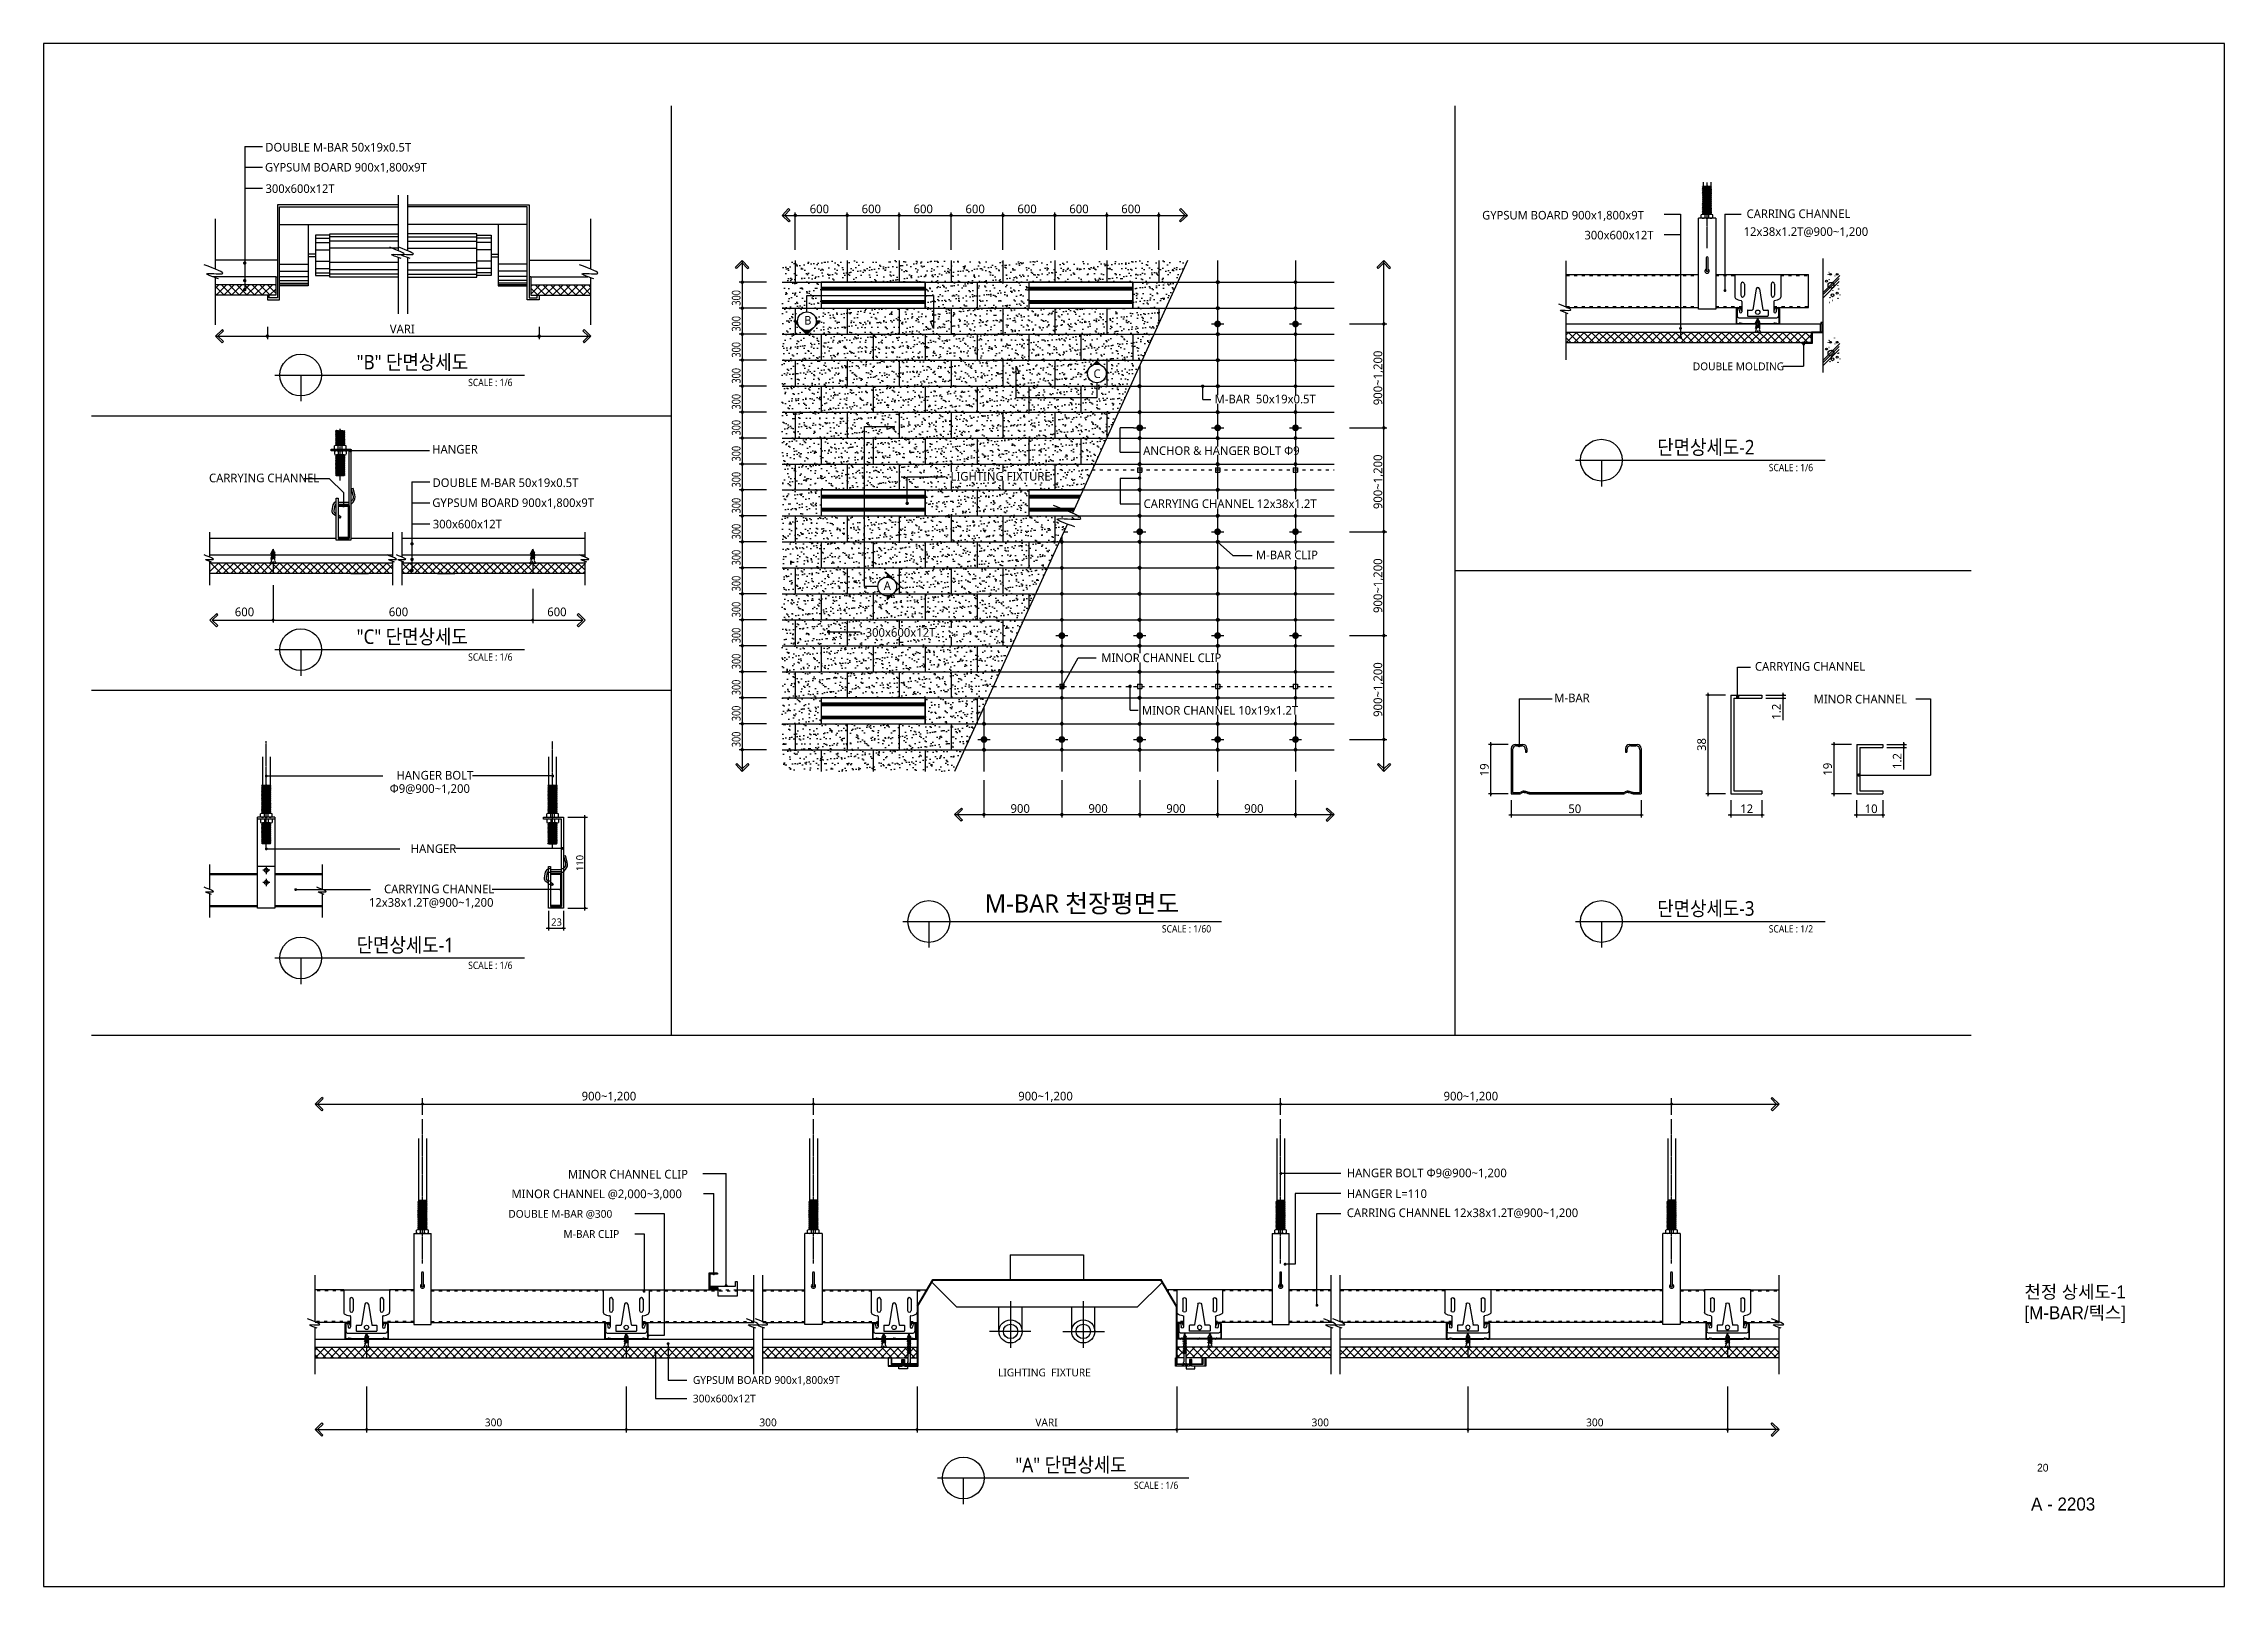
# Model space of a CAD drawing. Header units: millimetres. Extents: x 0 to 21000, y 0 to 5940.
# Drawn here: x 0 to 8400, y 0 to 5940 of the extents above; entities that cross this region are included whole.
import ezdxf
from ezdxf.enums import TextEntityAlignment as Align

# ---------------------------------------------------------------- set-up
doc = ezdxf.new("R2010")
doc.units = ezdxf.units.MM
for name, pattern in [('ACAD_ISO03W100', [30, 12, -18]), ('CEN', [35, 30, -2, 1, -2]), ('CENTER', [2, 1.25, -0.25, 0.25, -0.25]), ('HIDDEN', [0.375, 0.25, -0.125])]:
    doc.linetypes.add(name, pattern=pattern)
for name, color, linetype in [('4A.TEC FORM-TEXT', 3, 'Continuous'), ('4A.TEC TEXT 2', 3, 'Continuous'), ('7', 7, 'Continuous'), ('ANCHOR', 4, 'Continuous'), ('ANGLEMOLDING', 4, 'Continuous'), ('CARRING', 6, 'Continuous'), ('CEN', 1, 'CEN'), ('CHANNELCLIP', 111, 'Continuous'), ('CON', 7, 'Continuous'), ('DIM', 7, 'Continuous'), ('DOUBLEMOLDING', 52, 'Continuous'), ('FIN', 6, 'Continuous'), ('GYPSUM', 2, 'Continuous'), ('LIG', 2, 'Continuous'), ('LIG-BOLT', 1, 'Continuous'), ('LIG-CAP', 2, 'Continuous'), ('LIG2', 6, 'Continuous'), ('LIG3', 2, 'Continuous'), ('M-BAR', 2, 'Continuous'), ('M-BAR-CLIP', 4, 'Continuous'), ('M-BAR-CLIP2', 61, 'Continuous'), ('M-BAR2', 4, 'Continuous'), ('MINOR', 4, 'ACAD_ISO03W100'), ('MINOR2', 2, 'Continuous'), ('MITONE', 2, 'Continuous'), ('MITONE2', 5, 'Continuous'), ('SCREW', 7, 'Continuous'), ('SCREW3점5X22', 1, 'Continuous'), ('TEXT', 3, 'Continuous')]:
    doc.layers.add(name, color=color, linetype=linetype)
doc.styles.add('GHS', font='malgun.ttf')
doc.styles.add('나눔고딕', font='')
doc.styles.add('돋움', font='')
doc.styles.get('나눔고딕').set_extended_font_data('Dotum')
doc.styles.get('돋움').set_extended_font_data('Dotum')
pattern_1 = [(45, (-2740735.746, -6276572.302), (-14.731391275, 14.731391275), []), (135, (-2740735.746, -6276572.302), (-14.731391275, -14.731391275), [])]
pattern_2 = [(45, (-2740784.407, -6276572.302), (-14.731391275, 14.731391275), []), (135, (-2740784.407, -6276572.302), (-14.731391275, -14.731391275), [])]
pattern_3 = [(37.5, (-16686996.23, -37843024.51), (-1.259867162, 38.53647538), [0, -30.4, 0, -34, 0, -32.5]), (7.5, (-16686996.23, -37843024.51), (35.395534105, 56.442921305), [0, -16.4, 0, -27.4, 0, -10.5]), (327.5, (-16687020.83, -37843024.51), (62.282837235, 0.11318107), [0, -10, 0, -36, 0, -47]), (317.5, (-16687020.83, -37843024.51), (60.12253209, 17.5535113), [0, -5, 0, -23.6, 0, -27])]

msp = doc.modelspace()

# ---------------------------------------------------------------- texts
at = {"layer": '4A.TEC FORM-TEXT', "style": '돋움'}
msp.add_text('A - 2203', height=50, dxfattribs=at).set_placement((7778.9, 292), align=Align.CENTER)
at = {"layer": '4A.TEC TEXT 2', "style": '나눔고딕'}
for s, height, p in [('천정 상세도-1', 50, (7825.1, 1108.7)), ('[M-BAR/텍스]', 50, (7825.1, 1028.7)), ('20', 30, (7700.5, 442))]:
    msp.add_text(s, height=height, dxfattribs=at).set_placement(p, align=Align.CENTER)
at = {"layer": 'DIM', "color": 3, "style": 'GHS'}
for s, p in [('VARI', (3819.9, 616.3)), ('300', (4884, 616.3)), ('300', (5941.5, 616.3))]:
    msp.add_text(s, height=30, dxfattribs=at).set_placement(p)
at = {"layer": 'TEXT', "style": 'GHS'}
for s, height, p in [('DOUBLE M-BAR 50x19x0.5T', 33.333, (853.6, 5524.5)), ('GYPSUM BOARD 900x1,800x9T', 33, (852.8, 5447.6)), ('300x600x12T', 33, (854.8, 5365.3)), ('600', 33.33, (2950.9, 5286.9)), ('600', 33.33, (3150.9, 5286.9)), ('600', 33.33, (3350.9, 5286.9)), ('600', 33.33, (3550.9, 5286.9)), ('600', 33.33, (3750.9, 5286.9)), ('600', 33.33, (3950.9, 5286.9)), ('600', 33.33, (4150.9, 5286.9)), ('GYPSUM BOARD 900x1,800x9T', 33, (5541, 5262.9)), ('CARRING CHANNEL ', 33.333, (6559.5, 5268.3)), ('300x600x12T', 33, (5935.1, 5186.2)), (' 12x38x1.2T@900~1,200', 33.333, (6536.6, 5199.6)), ('B', 33.3, (2929.4, 4858)), ('VARI', 33.33, (1333.6, 4824.7)), ('DOUBLE MOLDING', 30, (6352.4, 4682.3)), ('C', 33.3, (4043.9, 4652.4)), ('M-BAR  50x19x0.5T', 33.333, (4510.5, 4555)), ('HANGER', 33.33, (1496.7, 4361.6)), ('ANCHOR & HANGER BOLT Φ9', 33.333, (4235.4, 4356.2)), ('CARRYING CHANNEL', 33.333, (637.2, 4251.1)), ('LIGHTING FIXTURE', 33.333, (3493.3, 4257.4)), ('DOUBLE M-BAR 50x19x0.5T', 33.333, (1497.9, 4232.8)), ('GYPSUM BOARD 900x1,800x9T', 33, (1497.2, 4155.9)), ('CARRYING CHANNEL 12x38x1.2T', 33.333, (4236.9, 4151.9)), ('300x600x12T', 33, (1499.1, 4073.6)), ('M-BAR CLIP', 33.33, (4669.6, 3954.8)), ('A', 33.3, (3236, 3836.1)), ('600', 33.33, (736.5, 3735.4)), ('600', 33.33, (1329.7, 3735.4)), ('600', 33.33, (1939.9, 3735.4)), ('300x600x12T', 33.333, (3166.3, 3656.1)), ('MINOR CHANNEL CLIP', 33.333, (4074.1, 3558.6)), ('CARRYING CHANNEL', 33.333, (6591.7, 3525.5)), ('MINOR CHANNEL 10x19x1.2T', 33.333, (4230.5, 3356.2)), ('M-BAR', 33.33, (5819, 3404.3)), ('MINOR CHANNEL', 33.333, (6818, 3399.4)), ('HANGER BOLT', 33.333, (1359.1, 3106.4)), ('Φ9@900~1,200', 33.333, (1333, 3055.1)), ('900', 33.33, (3724.4, 2978.3)), ('900', 33.33, (4024.4, 2978.3)), ('900', 33.33, (4324.4, 2978.3)), ('900', 33.33, (4624.4, 2978.3)), ('50', 33.33, (5873, 2977.4)), ('12', 33.33, (6535.1, 2977.4)), ('10', 33.33, (7014.6, 2977.4)), ('HANGER', 33.33, (1413.9, 2823.8)), ('CARRYING CHANNEL', 33.333, (1311.3, 2668.7)), ('12x38x1.2T@900~1,200', 33.333, (1252.8, 2616.6)), ('M-BAR 천장평면도', 70, (3624.9, 2594.3)), ('23', 27.78, (1955.1, 2543.9)), ('900~1,200', 33.33, (2072.4, 1871)), ('900~1,200', 33.33, (3754.1, 1871)), ('900~1,200', 33.33, (5392.4, 1871)), ('MINOR CHANNEL CLIP', 33.333, (2019.9, 1570.4)), ('HANGER BOLT Φ9@900~1,200', 33.333, (5019.6, 1575.2)), ('MINOR CHANNEL @2,000~3,000', 33.333, (1802, 1494.7)), ('HANGER L=110', 33.333, (5019.6, 1495.3)), ('DOUBLE M-BAR @300', 30, (1790, 1419.2)), ('CARRING CHANNEL 12x38x1.2T@900~1,200', 33.333, (5019.6, 1421.8)), ('M-BAR CLIP', 30, (2002.4, 1341.8)), ('GYPSUM BOARD 900x1,800x9T', 30, (2500.9, 779.4)), ('LIGHTING  FIXTURE', 30, (3676.3, 808.5)), ('300x600x12T', 30, (2500.9, 708.2))]:
    msp.add_text(s, height=height, dxfattribs=at).set_placement(p)
at = {"layer": 'TEXT', "style": 'GHS', "width": 0.8}
for p in [(2684.3, 4931.4), (2684.3, 4831.4), (2684.3, 4731.4), (2684.3, 4631.4), (2684.3, 4531.4), (2684.3, 4431.4), (2684.3, 4331.4), (2684.3, 4231.4), (2684.3, 4131.4), (2684.3, 4031.4), (2684.3, 3931.4), (2684.3, 3831.4), (2684.3, 3731.4), (2684.3, 3631.4), (2684.3, 3531.4), (2684.3, 3431.4), (2684.3, 3331.4), (2684.3, 3231.4)]:
    msp.add_text('300', height=33.33, rotation=90, dxfattribs=at).set_placement(p)
at = {"layer": 'TEXT', "style": 'GHS', "width": 0.9}
for s, height, p in [('"B" 단면상세도', 56, (1205.6, 4685.7)), ('SCALE : 1/6', 28, (1635.3, 4621.4)), ('단면상세도-2', 56, (6215.3, 4358.1)), ('SCALE : 1/6', 28, (6645, 4293.8)), ('"C" 단면상세도', 56, (1205.6, 3628.6)), ('SCALE : 1/6', 28, (1635.3, 3564.3)), ('단면상세도-3', 56, (6215.3, 2582.1)), ('SCALE : 1/60', 28, (4307.5, 2517.7)), ('SCALE : 1/2', 28, (6645, 2517.7)), ('단면상세도-1', 56, (1205.6, 2441.5)), ('SCALE : 1/6', 28, (1635.3, 2377.2)), ('"A" 단면상세도', 56, (3743, 439.6)), ('SCALE : 1/6', 28, (4199.9, 375.2))]:
    msp.add_text(s, height=height, dxfattribs=at).set_placement(p)
at = {"layer": 'TEXT', "style": 'GHS'}
for s, height, p in [('900~1,200', 33.33, (5156, 4547.8)), ('900~1,200', 33.33, (5156, 4147.8)), ('900~1,200', 33.33, (5156, 3747.8)), ('900~1,200', 33.33, (5156, 3347.8)), ('1.2', 33.33, (6691, 3337)), ('38', 33.33, (6403, 3216.5)), ('1.2', 33.33, (7156.2, 3147)), ('19', 33.33, (5566.2, 3119)), ('19', 33.33, (6888.2, 3121.5)), ('110', 27.78, (2079.2, 2754.1))]:
    msp.add_text(s, height=height, rotation=90, dxfattribs=at).set_placement(p)
at = {"layer": 'TEXT', "color": 3, "style": 'GHS'}
for p in [(1699.5, 616.3), (2757, 616.3)]:
    msp.add_text('300', height=30, dxfattribs=at).set_placement(p)

# ---------------------------------------------------------------- blocks, each defined once
blk = doc.blocks.new('A$C037965EB')
at = {"layer": 'M-BAR-CLIP'}
for p, q in [((0, 50), (0, 23.9)), ((0, 50), (53, 50)), ((7, 39), (7, 26)), ((11, 39), (11, 26)), ((24.5, 33.4), (20.6, 9.4)), ((28.5, 33.4), (32.4, 9.4)), ((42, 39), (42, 26)), ((46, 39), (46, 26)), ((53, 50), (53, 23.9)), ((2.5, 10.4), (2.5, 2)), ((4.5, 0), (48.5, 0)), ((4.7, 10.4), (5.2, 7)), ((8, 19), (8, 7)), ((14.5, 8.5), (14.5, 2.5)), ((15, 9), (20.1, 9)), ((15, 2), (38, 2)), ((32.9, 9), (38, 9)), ((38.5, 8.5), (38.5, 2.5)), ((45, 19), (45, 7)), ((48.3, 10.4), (47.7, 7)), ((50.5, 10.4), (50.5, 2))]:
    blk.add_line(p, q, dxfattribs=at)
blk.add_circle((26.5, 6.5), 2.5, dxfattribs=at)
for centre, radius, start, end in [((9, 39), 2, 90, 180), ((9, 26), 2, 180, 270), ((9, 39), 2, 0, 90), ((9, 26), 2, 270, 360), ((26.5, 32.9), 2.07, 14.4386, 165.5614), ((44, 39), 2, 90, 180), ((44, 26), 2, 180, 270), ((44, 39), 2, 0, 90), ((44, 26), 2, 270, 360), ((2, 23.9), 2, 180, 231.4353), ((9.2, 35.2), 15.4, 236.7178, 262.3483), ((3.6, 10.4), 1.1, 0, 180), ((4.5, 2), 2, 180, 270), ((6.6, 7), 1.38, 180, 0), ((7, 19), 1, 360, 82.3483), ((15, 8.5), 0.5, 90, 180), ((15, 2.5), 0.5, 180, 270), ((20.1, 9.5), 0.5, 270, 350.7087), ((32.9, 9.5), 0.5, 189.2913, 270), ((38, 8.5), 0.5, 0, 90), ((38, 2.5), 0.5, 270, 0), ((46, 19), 1, 97.6517, 180), ((46.4, 7), 1.38, 180, 360), ((43.8, 35.2), 15.4, 277.6517, 303.2822), ((49.4, 10.4), 1.1, 0, 180), ((48.5, 2), 2, 270, 0), ((51, 23.9), 2, 308.5647, 0)]:
    blk.add_arc(centre, radius, start, end, dxfattribs=at)
blk = doc.blocks.new('A$C3D2622D9')
at = {"layer": 'M-BAR'}
for centre, major_axis, ratio, start_param, end_param in [((-0.4, 1), (-1.16, 0.22), 0.410883, 1.993113, 2.811456), ((-0.4, 0.5), (-1.16, 0.22), 0.410883, 1.993113, 2.811456), ((2, 0.5), (-1.4, 0), 0.357143, 4.712389, 5.955279), ((2, 0), (-1.4, 0), 0.357143, 4.712389, 5.955279)]:
    blk.add_ellipse(centre, major_axis=major_axis, ratio=ratio, start_param=start_param, end_param=end_param, dxfattribs=at)
at = {"layer": 'M-BAR', "extrusion": (0, 0, -1)}
for centre, major_axis, ratio, start_param, end_param in [((2, 0.5), (1.4, 0), 0.357143, 4.712389, 5.955279), ((2, 0), (1.4, 0), 0.357143, 4.712389, 5.955279), ((4.4, 1), (1.16, 0.22), 0.410883, 1.993113, 2.811456), ((4.4, 0.5), (1.16, 0.22), 0.410883, 1.993113, 2.811456)]:
    blk.add_ellipse(centre, major_axis=major_axis, ratio=ratio, start_param=start_param, end_param=end_param, dxfattribs=at)
blk = doc.blocks.new('A$C2A247641')
at = {"layer": 'M-BAR'}
for p, q in [((0, 17.5), (0, 0)), ((0, 0), (3, 0)), ((0.5, 17), (0.5, 0.5)), ((0.5, 0.5), (3, 0.5)), ((1.5, 19), (4.5, 19)), ((2, 18.5), (4, 18.5)), ((5.5, 17), (5.5, 16)), ((5.5, 16), (6, 16)), ((6, 17.5), (6, 16)), ((7, 0.5), (23, 0.5)), ((7, 0), (23, 0)), ((27, 0), (43, 0)), ((27.2, 0.5), (43, 0.5)), ((44, 17.5), (44, 16)), ((44, 16), (44.5, 16)), ((44.5, 17), (44.5, 16)), ((45.5, 19), (48.5, 19)), ((46, 18.5), (48, 18.5)), ((47, 0.5), (49.5, 0.5)), ((47, 0), (50, 0)), ((49.5, 17), (49.5, 0.5)), ((50, 17.5), (50, 0))]:
    blk.add_line(p, q, dxfattribs=at)
for centre, start, end in [((1.5, 17.5), 90, 180), ((2, 17), 90, 180), ((4, 17), 0, 90), ((4.5, 17.5), 0, 90), ((45.5, 17.5), 90, 180), ((46, 17), 90, 180), ((48, 17), 0, 90), ((48.5, 17.5), 0, 90)]:
    blk.add_arc(centre, 1.5, start, end, dxfattribs=at)
for centre in [(22.6, 1), (22.6, 0.5)]:
    blk.add_ellipse(centre, major_axis=(-1.16, 0.22), ratio=0.410883, start_param=1.993113, end_param=2.234343, dxfattribs=at)
at = {"layer": 'M-BAR', "extrusion": (0, 0, -1)}
blk.add_ellipse((27.4, 0.5), major_axis=(1.16, 0.22), ratio=0.410883, start_param=1.993113, end_param=2.185696, dxfattribs=at)
at = {"layer": 'M-BAR'}
blk.add_blockref('A$C3D2622D9', (3, 0), dxfattribs=at)
at = {"layer": 'M-BAR', "xscale": -1}
blk.add_blockref('A$C3D2622D9', (47, 0), dxfattribs=at)
blk = doc.blocks.new('A$C5DD2461B')
at = {"layer": 'SCREW3점5X22'}
for p, q in [((5.8, 11.5), (1.5, 10.5)), ((1.5, 10.5), (2.2, 11.4)), ((5.8, 9.5), (1.5, 8.4)), ((1.5, 8.4), (2.2, 9.3)), ((5.8, 7.4), (1.5, 6.4)), ((1.5, 6.4), (2.2, 7.3)), ((5.8, 5.3), (1.5, 4.3)), ((1.5, 4.3), (2.2, 5.2)), ((6.4, 12.4), (2.2, 11.4)), ((6.5, 10.4), (2.2, 9.3)), ((6.5, 8.3), (2.2, 7.3)), ((6.5, 6.3), (2.2, 5.2)), ((2.3, 12.1), (4, 15.9)), ((2.3, 12.1), (4, 13.3)), ((2.3, 12.1), (2.3, 11.4)), ((2.3, 10.7), (2.3, 9.3)), ((2.3, 8.6), (2.3, 7.3)), ((2.3, 6.5), (2.3, 5.2)), ((2.3, 4.5), (2.3, 3.2)), ((3.9, 1.2), (3.9, 1.6)), ((4, 15.9), (4, 13.3)), ((5.7, 12.3), (4, 15.9)), ((4.1, 1.2), (4.1, 1.6)), ((5.8, 11.5), (6.4, 12.4)), ((5.8, 11.5), (5.8, 10.2)), ((5.8, 9.5), (6.5, 10.4)), ((5.8, 9.4), (5.8, 8.1)), ((5.8, 7.4), (6.5, 8.3)), ((5.8, 7.4), (5.8, 6.1)), ((5.8, 5.3), (6.5, 6.3)), ((5.8, 5.3), (5.8, 3.2)), ((0, 0), (2.7, 0)), ((5.3, 0), (8, 0))]:
    blk.add_line(p, q, dxfattribs=at)
for centre, radius, start, end in [((-1.1, 3.2), 3.39, 289.6094, 359.4917), ((2.7, 1.1), 1.15, 267.5265, 0.9138), ((4, -4.8), 4.97, 80.6135, 99.3865), ((4, 1.6), 0.08, 90, 180), ((4, 1.6), 0.08, 0, 90), ((5.3, 1.1), 1.15, 179.0862, 272.4735), ((9.1, 3.2), 3.39, 180.5083, 250.3906)]:
    blk.add_arc(centre, radius, start, end, dxfattribs=at)
blk = doc.blocks.new('A$C39EA2AF3')
at = {"layer": 'SCREW'}
for p, q in [((4.8, 31.5), (1.5, 30.5)), ((1.5, 30.5), (2.2, 31.4)), ((4.8, 29.5), (1.5, 28.4)), ((1.5, 28.4), (2.2, 29.4)), ((4.8, 27.4), (1.5, 26.4)), ((1.5, 26.4), (2.2, 27.3)), ((4.8, 25.4), (1.5, 24.3)), ((1.5, 24.3), (2.2, 25.3)), ((5.4, 32.5), (2.2, 31.4)), ((5.5, 30.4), (2.2, 29.4)), ((5.5, 28.4), (2.2, 27.3)), ((5.5, 26.3), (2.2, 25.3)), ((2.3, 32.1), (3.5, 35.9)), ((2.3, 32.1), (3.5, 33.3)), ((2.3, 32.1), (2.3, 31.4)), ((2.3, 30.7), (2.3, 29.4)), ((2.3, 28.7), (2.3, 27.3)), ((2.3, 26.6), (2.3, 25.3)), ((4.7, 32.2), (3.5, 35.9)), ((3.5, 35.9), (3.5, 33.3)), ((4.8, 31.5), (5.4, 32.5)), ((4.8, 31.5), (4.8, 30.2)), ((4.8, 29.5), (5.5, 30.4)), ((4.8, 29.5), (4.8, 28.1)), ((4.8, 27.4), (5.5, 28.4)), ((4.8, 27.4), (4.8, 26.1)), ((4.8, 25.4), (5.5, 26.3)), ((4.8, 25.4), (4.8, 24)), ((0, 0), (2.2, 0)), ((4.8, 23.3), (1.6, 22.3)), ((1.6, 22.3), (2.3, 23.2)), ((4.8, 21.3), (1.6, 20.2)), ((1.6, 20.2), (2.3, 21.2)), ((4.8, 19.2), (1.6, 18.2)), ((1.6, 18.2), (2.3, 19.1)), ((4.8, 17.2), (1.6, 16.1)), ((1.6, 16.1), (2.3, 17.1)), ((4.8, 15.1), (1.6, 14.1)), ((1.6, 14.1), (2.3, 15)), ((4.8, 13.1), (1.6, 12)), ((1.6, 12), (2.3, 13)), ((2.3, 24.6), (2.3, 23.2)), ((5.5, 24.3), (2.3, 23.2)), ((2.3, 22.5), (2.3, 21.1)), ((5.5, 22.2), (2.3, 21.2)), ((2.3, 20.4), (2.3, 19.1)), ((5.5, 20.2), (2.3, 19.1)), ((2.3, 18.4), (2.3, 17)), ((5.5, 18.1), (2.3, 17.1)), ((2.3, 16.3), (2.3, 15)), ((5.5, 16.1), (2.3, 15)), ((2.3, 14.3), (2.3, 12.9)), ((5.5, 14), (2.3, 13)), ((2.3, 12.2), (2.3, 3.2)), ((3.4, 1.2), (3.4, 1.6)), ((3.6, 1.2), (3.6, 1.6)), ((4.8, 23.3), (5.5, 24.3)), ((4.8, 23.3), (4.8, 22)), ((4.8, 21.3), (5.5, 22.2)), ((4.8, 21.3), (4.8, 19.9)), ((4.8, 19.2), (5.5, 20.2)), ((4.8, 19.2), (4.8, 17.9)), ((4.8, 17.2), (5.5, 18.1)), ((4.8, 17.2), (4.8, 15.8)), ((4.8, 15.1), (5.5, 16.1)), ((4.8, 15.1), (4.8, 13.8)), ((4.8, 13.1), (5.5, 14)), ((4.8, 13), (4.8, 3.2)), ((4.8, 0), (7, 0))]:
    blk.add_line(p, q, dxfattribs=at)
for centre, radius, start, end in [((-1.1, 3.2), 3.39, 289.6094, 359.4917), ((2.2, 1.1), 1.15, 267.5265, 0.9138), ((3.5, -4.8), 4.97, 80.6135, 99.3865), ((3.5, 1.6), 0.08, 90, 180), ((3.5, 1.6), 0.08, 0, 90), ((4.8, 1.1), 1.15, 179.0862, 272.4735), ((8.1, 3.2), 3.39, 180.5083, 250.3906)]:
    blk.add_arc(centre, radius, start, end, dxfattribs=at)
blk = doc.blocks.new('A$C73C37AC0')
at = {"layer": 'LIG-BOLT'}
for p, q in [((6.5, 10.3), (3.5, 10.8)), ((6.5, 9.3), (3.5, 9.8)), ((6.5, 8.3), (3.5, 8.8)), ((6.5, 7.3), (3.5, 7.8)), ((6.5, 6.3), (3.5, 6.8)), ((6.5, 5.3), (3.5, 5.8)), ((6.5, 4.3), (3.5, 4.8)), ((6.5, 3.3), (3.5, 3.8))]:
    blk.add_line(p, q, dxfattribs=at)
for points in [[(3.5, 3), (0, 3), (0, 0), (10, 0), (10, 3), (6.5, 3)], [(6.5, 3), (6.5, 11), (3.5, 11), (3.5, 3)]]:
    blk.add_lwpolyline(points, dxfattribs=at)
blk = doc.blocks.new('A$C03216262')
at = {"layer": 'M-BAR'}
for p, q in [((0, 17.5), (0, 0)), ((3, 0), (0, 0)), ((0.5, 17), (0.5, 0.5)), ((3, 0.5), (0.5, 0.5)), ((4.5, 19), (1.5, 19)), ((4, 18.5), (2, 18.5)), ((5.5, 17), (5.5, 16)), ((6, 16), (5.5, 16)), ((6, 17.5), (6, 16)), ((23, 0.5), (9.1, 0.5)), ((23, 0), (9.1, 0)), ((34.8, 0.5), (27, 0.5)), ((35.2, 0), (27, 0)), ((43.1, 0.5), (38.8, 0.5)), ((43.1, 0), (38.8, 0)), ((44, 17.5), (44, 16)), ((44.5, 16), (44, 16)), ((44.5, 17), (44.5, 16)), ((48.5, 19), (45.5, 19)), ((48, 18.5), (46, 18.5)), ((49.5, 0.5), (47, 0.5)), ((50, 0), (47, 0)), ((49.5, 17), (49.5, 0.5)), ((50, 17.5), (50, 0))]:
    blk.add_line(p, q, dxfattribs=at)
for centre, start, end in [((1.5, 17.5), 90, 180), ((2, 17), 90, 180), ((4, 17), 0, 90), ((4.5, 17.5), 0, 90), ((45.5, 17.5), 90, 180), ((46, 17), 90, 180), ((48, 17), 0, 90), ((48.5, 17.5), 0, 90)]:
    blk.add_arc(centre, 1.5, start, end, dxfattribs=at)
for centre, major_axis, ratio, start_param, end_param in [((2.6, 1), (-1.16, 0.22), 0.410883, 1.993113, 2.811456), ((2.6, 0.5), (-1.16, 0.22), 0.410883, 1.993113, 2.811456), ((5, 0.5), (-1.4, 0), 0.357143, 4.712389, 5.955279), ((5, 0), (-1.4, 0), 0.357143, 4.712389, 5.955279)]:
    blk.add_ellipse(centre, major_axis=major_axis, ratio=ratio, start_param=start_param, end_param=end_param, dxfattribs=at)
at = {"layer": 'M-BAR', "extrusion": (0, 0, -1)}
for centre, major_axis, ratio, start_param, end_param in [((5, 0.5), (1.4, 0), 0.357143, 4.712389, 5.669617), ((5, 0), (1.4, 0), 0.357143, 4.712389, 5.955279), ((7.4, 0.5), (1.16, 0.22), 0.410883, 2.610426, 2.811456)]:
    blk.add_ellipse(centre, major_axis=major_axis, ratio=ratio, start_param=start_param, end_param=end_param, dxfattribs=at)
at = {"layer": 'M-BAR', "extrusion": (0, 0, -1), "zscale": -1}
for p in [(-27, 0), (-47, 0)]:
    blk.add_blockref('A$C3D2622D9', p, dxfattribs=at)
blk = doc.blocks.new('A$C163272C1')
at = {"layer": 'CHANNELCLIP'}
for p, q in [((0, 50), (50, 50)), ((0, 50), (0, 0)), ((50, 50), (50, 0)), ((0, 0), (50, 0))]:
    blk.add_line(p, q, dxfattribs=at)
blk = doc.blocks.new('A$C147C7DAB')
at = {"layer": 'MINOR2'}
for p, q in [((10, 19), (0, 19)), ((0, 19), (0, 0)), ((1.2, 17.8), (1.2, 1.2)), ((10, 17.8), (1.2, 17.8)), ((1.2, 1.2), (10, 1.2)), ((10, 19), (10, 17.8)), ((10, 1.2), (10, 0)), ((0, 0), (10, 0))]:
    blk.add_line(p, q, dxfattribs=at)
blk = doc.blocks.new('A$C04CA2050')
at = {"layer": 'TEXT', "color": 1, "linetype": 'ByBlock', "const_width": 0.333}
blk.add_lwpolyline([(0.17, 0.33, 1), (0.5, 0.33, 1)], format="xyb", close=True, dxfattribs=at)
blk = doc.blocks.new('A$C036C36DA')
at = {"layer": 'DIM'}
for p, q in [((0, 11.7), (1.1, 12.8)), ((5.4, 6.4), (0, 11.7)), ((5.4, 6.5), (0.1, 1.1)), ((0.1, 1.1), (1.3, 0)), ((7.7, 6.5), (1.1, 12.8)), ((7.7, 6.5), (1.3, 0))]:
    blk.add_line(p, q, dxfattribs=at)
blk = doc.blocks.new('A$C2A245268')
at = {"layer": 'TEXT', "xscale": 0.2, "yscale": 0.2, "zscale": 0.2}
blk.add_blockref('A$C036C36DA', (0, 0), dxfattribs=at)
blk = doc.blocks.new('A$C52111A00')
at = {"layer": 'TEXT', "xscale": -1}
blk.add_blockref('A$C2A245268', (1.54, 0), dxfattribs=at)
blk = doc.blocks.new('A$C0D4C0B01')
at = {"layer": 'TEXT', "xscale": -1}
blk.add_blockref('A$C2A245268', (1.54, 0), dxfattribs=at)

# ---------------------------------------------------------------- hatches: boundary and pattern name
h = msp.add_hatch(color=256)
h.paths.add_polyline_path([(4082.4, 4695.6, -0.198912), (4093, 4670.2), (4107.9, 4670.2)])
h.paths.add_polyline_path([(4057, 4721.1), (4031.5, 4695.6, -0.198912), (4057, 4706.2, -0.198912), (4082.4, 4695.6)])
h.paths.add_polyline_path([(4021, 4670.2, -0.198912), (4031.5, 4695.6), (4006.1, 4670.2)])
h = msp.add_hatch(color=7)
h.paths.add_polyline_path([(3249.4, 3900.6), (3274.8, 3875.1, 0.198912), (3249.4, 3885.7)])
h.paths.add_polyline_path([(3274.8, 3875.1), (3300.3, 3849.7), (3274.8, 3824.2, 0.198912), (3285.4, 3849.7, 0.198912)])
h.paths.add_polyline_path([(3285.4, 3849.7, 0.198912), (3274.8, 3875.1), (3300.3, 3849.7), (3274.8, 3824.2, 0.198912)], flags=16)
h = msp.add_hatch(color=7)
h.paths.add_polyline_path([(3249.4, 3798.7), (3274.8, 3824.2, -0.198912), (3249.4, 3813.7)])
h.paths.add_polyline_path([(3274.8, 3824.2), (3300.3, 3849.7), (3274.8, 3875.1, -0.198912), (3285.4, 3849.7, -0.198912)])
h.paths.add_polyline_path([(3285.4, 3849.7, -0.198912), (3274.8, 3824.2), (3300.3, 3849.7), (3274.8, 3875.1, -0.198912)], flags=16)
at = {"layer": 'MITONE2'}
h = msp.add_hatch(dxfattribs=at)
h.set_pattern_fill('AR-SAND', color=1, scale=20, style=0)
h.set_pattern_definition(pattern_3)
h.paths.add_polyline_path([(2895.4, 5104.7), (2844.2, 5104.7), (2844.2, 5021.4), (2895.4, 5021.4)])
h.paths.add_polyline_path([(3095.4, 5104.7), (2895.4, 5104.7), (2895.4, 5021.4), (3095.4, 5021.4)])
h.paths.add_polyline_path([(3295.4, 5104.7), (3095.4, 5104.7), (3095.4, 5021.4), (3295.4, 5021.4)])
h.paths.add_polyline_path([(3495.4, 5104.7), (3295.4, 5104.7), (3295.4, 5021.4), (3495.4, 5021.4)])
h.paths.add_polyline_path([(3695.4, 5104.7), (3495.4, 5104.7), (3495.4, 5021.4), (3695.4, 5021.4)])
h.paths.add_polyline_path([(3895.4, 5104.7), (3695.4, 5104.7), (3695.4, 5021.4), (3895.4, 5021.4)])
h.paths.add_polyline_path([(4095.4, 5104.7), (3895.4, 5104.7), (3895.4, 5021.4), (4095.4, 5021.4)])
h.paths.add_polyline_path([(4295.4, 5104.7), (4095.4, 5104.7), (4095.4, 5021.4), (4295.4, 5021.4)])
h.paths.add_polyline_path([(4405.8, 5104.7), (4295.4, 5104.7), (4295.4, 5021.4), (4367.9, 5021.4)])
h = msp.add_hatch(dxfattribs=at)
h.set_pattern_fill('AR-SAND', color=1, scale=20, style=0)
h.set_pattern_definition(pattern_3)
h.paths.add_polyline_path([(4367.9, 5021.4), (4195.4, 5021.4), (4195.4, 4921.4), (4322.3, 4921.4)])
h.paths.add_polyline_path([(3795.4, 5021.4), (3595.4, 5021.4), (3595.4, 4921.4), (3795.4, 4921.4)])
h.paths.add_polyline_path([(3595.4, 5021.4), (3395.4, 5021.4), (3395.4, 4970.1), (3428.3, 4970.1), (3428.3, 4921.4), (3595.4, 4921.4)])
h.paths.add_polyline_path([(3428.3, 4970.1), (3395.4, 4970.1), (3395.4, 4921.4), (3428.3, 4921.4)])
h.paths.add_polyline_path([(2995.4, 4970.1), (2940.2, 4970.1), (2940.2, 4921.4), (2995.4, 4921.4)], flags=16)
h.paths.add_polyline_path([(2995.4, 5021.4), (2844.2, 5021.4), (2844.2, 4921.4), (2940.2, 4921.4), (2940.2, 4970.1), (2995.4, 4970.1)])
h.paths.add_polyline_path([(2895.4, 4921.4), (2844.2, 4921.4), (2844.2, 4821.4), (2895.4, 4821.4), (2895.4, 4865.1), (2889.3, 4871.2), (2895.4, 4871.2)])
h.paths.add_polyline_path([(2940.2, 4921.4), (2895.4, 4921.4), (2895.4, 4871.2), (2904.2, 4871.2, -0.414214), (2940.2, 4907.2)])
h.paths.add_polyline_path([(2895.4, 4865.1), (2895.4, 4821.4), (2939.2, 4821.4)])
h.paths.add_polyline_path([(3095.4, 4921.4), (2940.2, 4921.4), (2940.2, 4907.2, -0.414214), (2976.2, 4871.2), (2991.1, 4871.2), (2941.3, 4821.4), (3095.4, 4821.4)])
h.paths.add_polyline_path([(3295.4, 4921.4), (3095.4, 4921.4), (3095.4, 4821.4), (3295.4, 4821.4)])
h.paths.add_polyline_path([(3428.3, 4921.4), (3295.4, 4921.4), (3295.4, 4821.4), (3495.4, 4821.4), (3495.4, 4921.4), (3428.3, 4921.4), (3428.3, 4843.2), (3416.3, 4871.2), (3428.3, 4871.2)])
h.paths.add_polyline_path([(3695.4, 4921.4), (3495.4, 4921.4), (3495.4, 4821.4), (3695.4, 4821.4)])
h.paths.add_polyline_path([(3895.4, 4921.4), (3695.4, 4921.4), (3695.4, 4821.4), (3895.4, 4821.4)])
h.paths.add_polyline_path([(4095.4, 4921.4), (3895.4, 4921.4), (3895.4, 4821.4), (4095.4, 4821.4)])
h.paths.add_polyline_path([(4295.4, 4921.4), (4095.4, 4921.4), (4095.4, 4821.4), (4276.7, 4821.4), (4295.4, 4862.4)])
h.paths.add_polyline_path([(4322.3, 4921.4), (4295.4, 4921.4), (4295.4, 4862.4)])
h = msp.add_hatch(dxfattribs=at)
h.set_pattern_fill('AR-SAND', color=1, scale=20, style=0)
h.set_pattern_definition(pattern_3)
h.paths.add_polyline_path([(4276.7, 4821.4), (4195.4, 4821.4), (4195.4, 4721.4), (4231.1, 4721.4)])
h.paths.add_polyline_path([(4195.4, 4821.4), (3995.4, 4821.4), (3995.4, 4721.4), (4195.4, 4721.4)])
h.paths.add_polyline_path([(3995.4, 4821.4), (3795.4, 4821.4), (3795.4, 4721.4), (3995.4, 4721.4)])
h.paths.add_polyline_path([(3795.4, 4821.4), (3595.4, 4821.4), (3595.4, 4721.4), (3795.4, 4721.4)])
h.paths.add_polyline_path([(3595.4, 4821.4), (3395.4, 4821.4), (3395.4, 4721.4), (3595.4, 4721.4)])
h.paths.add_polyline_path([(3395.4, 4821.4), (3195.4, 4821.4), (3195.4, 4721.4), (3395.4, 4721.4)])
h.paths.add_polyline_path([(3195.4, 4821.4), (2995.4, 4821.4), (2995.4, 4721.4), (3195.4, 4721.4)])
h.paths.add_polyline_path([(2995.4, 4821.4), (2941.3, 4821.4), (2940.2, 4820.3), (2939.2, 4821.4), (2844.2, 4821.4), (2844.2, 4721.4), (2995.4, 4721.4)])
h.paths.add_polyline_path([(2895.4, 4721.4), (2844.2, 4721.4), (2844.2, 4621.4), (2895.4, 4621.4)])
h.paths.add_polyline_path([(3095.4, 4721.4), (2895.4, 4721.4), (2895.4, 4621.4), (3095.4, 4621.4)])
h.paths.add_polyline_path([(3295.4, 4721.4), (3095.4, 4721.4), (3095.4, 4621.4), (3295.4, 4621.4)])
h.paths.add_polyline_path([(3495.4, 4721.4), (3295.4, 4721.4), (3295.4, 4621.4), (3495.4, 4621.4)])
h.paths.add_polyline_path([(3695.4, 4721.4), (3495.4, 4721.4), (3495.4, 4621.4), (3695.4, 4621.4)])
h.paths.add_polyline_path([(3745.8, 4698.2), (3757.8, 4670.2), (3745.8, 4670.2), (3745.8, 4621.4), (3895.4, 4621.4), (3895.4, 4721.4), (3695.4, 4721.4), (3695.4, 4621.4), (3745.8, 4621.4)])
h.paths.add_polyline_path([(4093, 4670.2, -0.414214), (4057, 4634.2), (4057, 4621.4), (4095.4, 4621.4), (4095.4, 4721.4), (3895.4, 4721.4), (3895.4, 4621.4), (4057, 4621.4), (4057, 4634.2, -0.414214), (4021, 4670.2, -1)])
h.paths.add_polyline_path([(4231.1, 4721.4), (4095.4, 4721.4), (4095.4, 4621.4), (4185.5, 4621.4)])
h = msp.add_hatch(dxfattribs=at)
h.set_pattern_fill('ANSI37', color=256, scale=166.666667, style=0)
h.set_pattern_definition([(45, (-2738142.237, -6274929.163), (-14.731391275, 14.731391275), []), (135, (-2738142.237, -6274929.163), (-14.731391275, -14.731391275), [])])
h.paths.add_polyline_path([(6809.4, 4829.3), (6616.1, 4829.3), (6616.1, 4829.3), (6607.1, 4829.3, -0.021815), (6606.7, 4829.3), (6598.7, 4829.3, -0.021815), (6598.4, 4829.3), (6589.2, 4829.3, 0.000011), (6589.2, 4829.3), (6212.8, 4829.3), (6212.8, 4789.3), (6809.4, 4789.3)])
h = msp.add_hatch(dxfattribs=at)
h.set_pattern_fill('AR-SAND', color=1, scale=20, style=0)
h.set_pattern_definition(pattern_3)
h.paths.add_polyline_path([(4185.5, 4621.4), (4057, 4621.4), (4057, 4576.8), (3995.4, 4576.8), (3995.4, 4521.4), (4139.9, 4521.4)])
h.paths.add_polyline_path([(4057, 4621.4), (3995.4, 4621.4), (3995.4, 4576.8), (4057, 4576.8)], flags=16)
h.paths.add_polyline_path([(3995.4, 4621.4), (3795.4, 4621.4), (3795.4, 4576.8), (3995.4, 4576.8)])
h.paths.add_polyline_path([(3995.4, 4576.8), (3795.4, 4576.8), (3795.4, 4521.4), (3995.4, 4521.4)])
h.paths.add_polyline_path([(3795.4, 4621.4), (3745.8, 4621.4), (3745.8, 4576.8), (3795.4, 4576.8)])
h.paths.add_polyline_path([(3795.4, 4576.8), (3745.8, 4576.8), (3745.8, 4621.4), (3595.4, 4621.4), (3595.4, 4521.4), (3795.4, 4521.4)])
h.paths.add_polyline_path([(3595.4, 4621.4), (3395.4, 4621.4), (3395.4, 4521.4), (3595.4, 4521.4)])
h.paths.add_polyline_path([(3395.4, 4621.4), (3195.4, 4621.4), (3195.4, 4521.4), (3395.4, 4521.4)])
h.paths.add_polyline_path([(3195.4, 4621.4), (2995.4, 4621.4), (2995.4, 4521.4), (3195.4, 4521.4)])
h.paths.add_polyline_path([(2995.4, 4621.4), (2844.2, 4621.4), (2844.2, 4521.4), (2995.4, 4521.4)])
h.paths.add_polyline_path([(2895.4, 4521.4), (2844.2, 4521.4), (2844.2, 4421.4), (2895.4, 4421.4)])
h.paths.add_polyline_path([(3095.4, 4521.4), (2895.4, 4521.4), (2895.4, 4421.4), (3095.4, 4421.4)])
h.paths.add_polyline_path([(3295.4, 4521.4), (3095.4, 4521.4), (3095.4, 4421.4), (3161.4, 4421.4), (3161.4, 4465.7), (3277.4, 4465.7), (3249.4, 4453.7), (3249.4, 4465.7), (3161.4, 4465.7), (3161.4, 4421.4), (3295.4, 4421.4)])
h.paths.add_polyline_path([(3495.4, 4521.4), (3295.4, 4521.4), (3295.4, 4421.4), (3495.4, 4421.4)])
h.paths.add_polyline_path([(3695.4, 4521.4), (3495.4, 4521.4), (3495.4, 4421.4), (3695.4, 4421.4)])
h.paths.add_polyline_path([(3895.4, 4521.4), (3695.4, 4521.4), (3695.4, 4421.4), (3895.4, 4421.4)])
h.paths.add_polyline_path([(4095.4, 4521.4), (3895.4, 4521.4), (3895.4, 4421.4), (4094.3, 4421.4), (4095.4, 4423.7)])
h.paths.add_polyline_path([(4139.9, 4521.4), (4095.4, 4521.4), (4095.4, 4423.7)])
h = msp.add_hatch(dxfattribs=at)
h.set_pattern_fill('AR-SAND', color=1, scale=20, style=0)
h.set_pattern_definition(pattern_3)
h.paths.add_polyline_path([(4094.3, 4421.4), (3995.4, 4421.4), (3995.4, 4321.4), (4048.7, 4321.4)])
h.paths.add_polyline_path([(3995.4, 4421.4), (3795.4, 4421.4), (3795.4, 4321.4), (3995.4, 4321.4)])
h.paths.add_polyline_path([(3795.4, 4421.4), (3595.4, 4421.4), (3595.4, 4321.4), (3795.4, 4321.4)])
h.paths.add_polyline_path([(3595.4, 4421.4), (3395.4, 4421.4), (3395.4, 4321.4), (3595.4, 4321.4)])
h.paths.add_polyline_path([(3395.4, 4421.4), (3195.4, 4421.4), (3195.4, 4321.4), (3395.4, 4321.4)])
h.paths.add_polyline_path([(3195.4, 4421.4), (3161.4, 4421.4), (3161.4, 4321.4), (3195.4, 4321.4)])
h.paths.add_polyline_path([(3161.4, 4421.4), (2995.4, 4421.4), (2995.4, 4321.4), (3161.4, 4321.4)])
h.paths.add_polyline_path([(2995.4, 4421.4), (2844.2, 4421.4), (2844.2, 4321.4), (2995.4, 4321.4)])
h.paths.add_polyline_path([(2895.4, 4321.4), (2844.2, 4321.4), (2844.2, 4221.4), (2895.4, 4221.4)])
h.paths.add_polyline_path([(3095.4, 4321.4), (2895.4, 4321.4), (2895.4, 4221.4), (3095.4, 4221.4)])
h.paths.add_polyline_path([(3161.4, 4321.4), (3095.4, 4321.4), (3095.4, 4221.4), (3161.4, 4221.4)])
h.paths.add_polyline_path([(3295.4, 4321.4), (3161.4, 4321.4), (3161.4, 4221.4), (3295.4, 4221.4)])
h.paths.add_polyline_path([(3895.4, 4321.4), (3295.4, 4321.4), (3295.4, 4221.4), (3895.4, 4221.4)])
h.paths.add_polyline_path([(4048.7, 4321.4), (3895.4, 4321.4), (3895.4, 4221.4), (4003.1, 4221.4)])
h.paths.add_polyline_path([(3484.7, 4249.1), (3894.2, 4249.1), (3894.2, 4300.7), (3484.7, 4300.7)], flags=24)
h = msp.add_hatch(dxfattribs=at)
h.set_pattern_fill('AR-SAND', color=1, scale=20, style=0)
h.set_pattern_definition(pattern_3)
h.paths.add_polyline_path([(3795.4, 4221.4), (3595.4, 4221.4), (3595.4, 4121.4), (3795.4, 4121.4)])
h.paths.add_polyline_path([(3595.4, 4221.4), (3395.4, 4221.4), (3395.4, 4121.4), (3595.4, 4121.4)])
h.paths.add_polyline_path([(2995.4, 4221.4), (2844.2, 4221.4), (2844.2, 4121.4), (2995.4, 4121.4)])
h.paths.add_polyline_path([(2895.4, 4121.4), (2844.2, 4121.4), (2844.2, 4021.4), (2895.4, 4021.4)])
h.paths.add_polyline_path([(3095.4, 4121.4), (2895.4, 4121.4), (2895.4, 4021.4), (3095.4, 4021.4)])
h.paths.add_polyline_path([(3161.4, 4121.4), (3095.4, 4121.4), (3095.4, 4021.4), (3161.4, 4021.4)])
h.paths.add_polyline_path([(3295.4, 4121.4), (3161.4, 4121.4), (3161.4, 4021.4), (3295.4, 4021.4)])
h.paths.add_polyline_path([(3495.4, 4121.4), (3295.4, 4121.4), (3295.4, 4021.4), (3495.4, 4021.4)])
h.paths.add_polyline_path([(3695.4, 4121.4), (3495.4, 4121.4), (3495.4, 4021.4), (3695.4, 4021.4)])
h.paths.add_polyline_path([(3895.4, 4121.4), (3695.4, 4121.4), (3695.4, 4021.4), (3895.4, 4021.4)])
h = msp.add_hatch(dxfattribs=at)
h.set_pattern_fill('AR-SAND', color=1, scale=20, style=0)
h.set_pattern_definition(pattern_3)
edge = h.paths.add_edge_path()
edge.add_spline(control_points=[(3972.4, 4079.4), (3935.8, 4092.6), (3856.4, 4121.2), (4006.2, 4102.4), (3996, 4115.4), (3985.5, 4121.4)], knot_values=[0, 0, 0, 0, 3.707806, 8.044304, 10.15109, 10.15109, 10.15109, 10.15109], degree=3, periodic=0)
edge.add_line((3985.5, 4121.4), (3957.5, 4121.4))
edge.add_line((3957.5, 4121.4), (3895.4, 4121.4))
edge.add_line((3895.4, 4121.4), (3895.4, 4021.4))
edge.add_line((3895.4, 4021.4), (3911.9, 4021.4))
edge.add_line((3911.9, 4021.4), (3943.3, 4090))
h = msp.add_hatch(dxfattribs=at)
h.set_pattern_fill('AR-SAND', color=1, scale=20, style=0)
h.set_pattern_definition(pattern_3)
h.paths.add_polyline_path([(2995.4, 4021.4), (2844.2, 4021.4), (2844.2, 3921.4), (2995.4, 3921.4)])
h.paths.add_polyline_path([(3161.4, 4021.4), (2995.4, 4021.4), (2995.4, 3921.4), (3161.4, 3921.4)])
h.paths.add_polyline_path([(3195.4, 4021.4), (3161.4, 4021.4), (3161.4, 3921.4), (3195.4, 3921.4)])
h.paths.add_polyline_path([(3395.4, 4021.4), (3195.4, 4021.4), (3195.4, 3921.4), (3395.4, 3921.4)])
h.paths.add_polyline_path([(3595.4, 4021.4), (3395.4, 4021.4), (3395.4, 3921.4), (3595.4, 3921.4)])
h.paths.add_polyline_path([(3795.4, 4021.4), (3595.4, 4021.4), (3595.4, 3921.4), (3795.4, 3921.4)])
h.paths.add_polyline_path([(3911.9, 4021.4), (3795.4, 4021.4), (3795.4, 3921.4), (3866.4, 3921.4)])
h.paths.add_polyline_path([(3866.4, 3921.4), (3695.4, 3921.4), (3695.4, 3821.4), (3820.8, 3821.4)])
h.paths.add_polyline_path([(3695.4, 3921.4), (3495.4, 3921.4), (3495.4, 3821.4), (3695.4, 3821.4)])
h.paths.add_polyline_path([(3495.4, 3921.4), (3295.4, 3921.4), (3295.4, 3854.6), (3300.3, 3849.7), (3295.4, 3844.7), (3295.4, 3821.4), (3495.4, 3821.4)])
h.paths.add_polyline_path([(3295.4, 3921.4), (3161.4, 3921.4), (3161.4, 3849.7), (3213.4, 3849.7, -0.414214), (3249.4, 3885.7), (3249.4, 3900.6), (3295.4, 3854.6)])
h.paths.add_polyline_path([(3213.4, 3849.7), (3161.4, 3849.7), (3161.4, 3921.4), (3095.4, 3921.4), (3095.4, 3821.4), (3227.1, 3821.4, -0.229994)])
h.paths.add_polyline_path([(3095.4, 3921.4), (2895.4, 3921.4), (2895.4, 3821.4), (3095.4, 3821.4)])
h.paths.add_polyline_path([(2895.4, 3921.4), (2844.2, 3921.4), (2844.2, 3821.4), (2895.4, 3821.4)])
h.paths.add_polyline_path([(3295.4, 3844.7), (3272, 3821.4), (3295.4, 3821.4)])
h.paths.add_polyline_path([(2995.4, 3821.4), (2844.2, 3821.4), (2844.2, 3721.4), (2995.4, 3721.4)])
h.paths.add_polyline_path([(3195.4, 3821.4), (2995.4, 3821.4), (2995.4, 3721.4), (3195.4, 3721.4)])
h.paths.add_polyline_path([(3395.4, 3821.4), (3272, 3821.4), (3249.4, 3798.7), (3249.4, 3813.7, -0.168196), (3227.1, 3821.4), (3195.4, 3821.4), (3195.4, 3721.4), (3395.4, 3721.4)])
h.paths.add_polyline_path([(3595.4, 3821.4), (3395.4, 3821.4), (3395.4, 3721.4), (3595.4, 3721.4)])
h.paths.add_polyline_path([(3795.4, 3821.4), (3595.4, 3821.4), (3595.4, 3721.4), (3775.2, 3721.4), (3795.4, 3765.7)])
h.paths.add_polyline_path([(3820.8, 3821.4), (3795.4, 3821.4), (3795.4, 3765.7)])
h.paths.add_polyline_path([(3775.2, 3721.4), (3695.4, 3721.4), (3695.4, 3621.4), (3729.6, 3621.4)])
h.paths.add_polyline_path([(3695.4, 3721.4), (2895.4, 3721.4), (2895.4, 3621.4), (3695.4, 3621.4)])
h.paths.add_polyline_path([(2895.4, 3721.4), (2844.2, 3721.4), (2844.2, 3621.4), (2895.4, 3621.4)])
h.paths.add_polyline_path([(3157.8, 3647.1), (3640.3, 3647.1), (3640.3, 3697.8), (3157.8, 3697.8)], flags=24)
h = msp.add_hatch(dxfattribs=at)
h.set_pattern_fill('AR-SAND', color=1, scale=20, style=0)
h.set_pattern_definition(pattern_3)
h.paths.add_polyline_path([(2995.4, 3621.4), (2844.2, 3621.4), (2844.2, 3521.4), (2995.4, 3521.4)])
h.paths.add_polyline_path([(3195.4, 3621.4), (2995.4, 3621.4), (2995.4, 3521.4), (3195.4, 3521.4)])
h.paths.add_polyline_path([(3395.4, 3621.4), (3195.4, 3621.4), (3195.4, 3521.4), (3395.4, 3521.4)])
h.paths.add_polyline_path([(3595.4, 3621.4), (3395.4, 3621.4), (3395.4, 3521.4), (3595.4, 3521.4)])
h.paths.add_polyline_path([(3729.6, 3621.4), (3595.4, 3621.4), (3595.4, 3521.4), (3684, 3521.4)])
h.paths.add_polyline_path([(3684, 3521.4), (3495.4, 3521.4), (3495.4, 3421.4), (3638.4, 3421.4)])
h.paths.add_polyline_path([(3495.4, 3521.4), (3295.4, 3521.4), (3295.4, 3421.4), (3495.4, 3421.4)])
h.paths.add_polyline_path([(3295.4, 3521.4), (3095.4, 3521.4), (3095.4, 3421.4), (3295.4, 3421.4)])
h.paths.add_polyline_path([(3095.4, 3521.4), (2895.4, 3521.4), (2895.4, 3421.4), (3095.4, 3421.4)])
h.paths.add_polyline_path([(2895.4, 3521.4), (2844.2, 3521.4), (2844.2, 3421.4), (2895.4, 3421.4)])
h = msp.add_hatch(dxfattribs=at)
h.set_pattern_fill('AR-SAND', color=1, scale=20, style=0)
h.set_pattern_definition(pattern_3)
h.paths.add_polyline_path([(2995.4, 3421.4), (2844.2, 3421.4), (2844.2, 3321.4), (2995.4, 3321.4)])
h.paths.add_polyline_path([(3595.4, 3421.4), (3395.4, 3421.4), (3395.4, 3321.4), (3592.8, 3321.4), (3595.4, 3327)])
h.paths.add_polyline_path([(3638.4, 3421.4), (3595.4, 3421.4), (3595.4, 3327)])
h.paths.add_polyline_path([(3592.8, 3321.4), (3495.4, 3321.4), (3495.4, 3221.4), (3547.2, 3221.4)])
h.paths.add_polyline_path([(3495.4, 3321.4), (3295.4, 3321.4), (3295.4, 3221.4), (3495.4, 3221.4)])
h.paths.add_polyline_path([(3295.4, 3321.4), (3095.4, 3321.4), (3095.4, 3221.4), (3295.4, 3221.4)])
h.paths.add_polyline_path([(3095.4, 3321.4), (2895.4, 3321.4), (2895.4, 3221.4), (3095.4, 3221.4)])
h.paths.add_polyline_path([(2895.4, 3321.4), (2844.2, 3321.4), (2844.2, 3221.4), (2895.4, 3221.4)])
h.paths.add_polyline_path([(2995.4, 3221.4), (2844.2, 3221.4), (2844.2, 3138), (2995.4, 3138)])
h.paths.add_polyline_path([(3195.4, 3221.4), (2995.4, 3221.4), (2995.4, 3138), (3195.4, 3138)])
h.paths.add_polyline_path([(3395.4, 3221.4), (3195.4, 3221.4), (3195.4, 3138), (3395.4, 3138)])
h.paths.add_polyline_path([(3547.2, 3221.4), (3395.4, 3221.4), (3395.4, 3138), (3509.2, 3138)])
h = msp.add_hatch(dxfattribs=at)
h.set_pattern_fill('ANSI37', color=256, scale=166.666667, style=0)
h.set_pattern_definition(pattern_2)
h.paths.add_polyline_path([(1244.1, 920.5), (1240.1, 920.5, -0.021589), (1239.8, 920.5), (1230.8, 920.5), (1045.7, 920.5), (1045.7, 880.5), (1244.1, 880.5)])
h = msp.add_hatch(dxfattribs=at)
h.set_pattern_fill('ANSI37', color=256, scale=166.666667, style=0)
h.set_pattern_definition(pattern_2)
h.paths.add_polyline_path([(1248.5, 920.5, -0.021589), (1248.2, 920.5), (1244.1, 920.5), (1244.1, 880.5), (2244.1, 880.5), (2244.1, 920.5), (2240.1, 920.5, -0.021589), (2239.8, 920.5), (2230.6, 920.5, 0.000011), (2230.6, 920.5)])
h = msp.add_hatch(dxfattribs=at)
h.set_pattern_fill('ANSI37', color=256, scale=166.666667, style=0)
h.set_pattern_definition(pattern_2)
h.paths.add_polyline_path([(2735.9, 920.5), (2257.5, 920.5), (2257.5, 920.5), (2248.5, 920.5, -0.021815), (2248.2, 920.5), (2244.1, 920.5), (2244.1, 880.5), (2735.9, 880.5)])
h = msp.add_hatch(dxfattribs=at)
h.set_pattern_fill('ANSI37', color=256, scale=166.666667, style=0)
h.set_pattern_definition(pattern_2)
h.paths.add_polyline_path([(3329.3, 894.6), (3327.1, 893.9), (3329.3, 896.9), (3329.3, 901.5), (3327.1, 900.8), (3329.3, 903.7), (3329.3, 908.3), (3327.1, 907.6), (3329.3, 910.6), (3329.3, 915.2), (3327.1, 914.5), (3329.3, 917.5), (3329.3, 920.5), (3240.5, 920.5, -0.021586), (3240.2, 920.5), (3232.1, 920.5, -0.021586), (3231.8, 920.5), (2770.9, 920.5), (2770.9, 880.5), (3329.3, 880.5)])
h = msp.add_hatch(dxfattribs=at)
h.set_pattern_fill('ANSI37', color=256, scale=166.666667, style=0)
h.set_pattern_definition(pattern_2)
h.paths.add_polyline_path([(3364.5, 920.5), (3339.7, 920.5), (3337.6, 917.7), (3337.6, 913.4), (3340.1, 914.2), (3337.6, 910.9), (3337.6, 906.6), (3340.2, 907.4), (3337.6, 904), (3337.6, 899.7), (3340.2, 900.5), (3337.6, 897.1), (3337.6, 880.5), (3364.5, 880.5)])
h = msp.add_hatch(dxfattribs=at)
h.set_pattern_fill('ANSI37', color=256, scale=166.666667, style=0)
h.set_pattern_definition(pattern_1)
h.paths.add_polyline_path([(4391.3, 903.9), (4388.8, 907.3), (4391.3, 906.5), (4391.3, 910.8), (4388.8, 914.1), (4391.3, 913.3), (4391.3, 917.7), (4389.2, 920.5), (4364.5, 920.5), (4364.5, 880.5), (4391.3, 880.5), (4391.3, 897.1), (4388.8, 900.4), (4391.3, 899.6)])
h = msp.add_hatch(dxfattribs=at)
h.set_pattern_fill('ANSI37', color=256, scale=166.666667, style=0)
h.set_pattern_definition(pattern_1)
h.paths.add_polyline_path([(4959.4, 920.5), (4497.2, 920.5, -0.021586), (4496.8, 920.5), (4488.8, 920.5, -0.021586), (4488.5, 920.5), (4399.6, 920.5), (4399.6, 917.4), (4401.9, 914.4), (4399.6, 915.1), (4399.6, 910.5), (4401.9, 907.5), (4399.6, 908.3), (4399.6, 903.7), (4401.8, 900.7), (4399.6, 901.4), (4399.6, 896.8), (4401.8, 893.9), (4399.6, 894.6), (4399.6, 880.5), (4959.4, 880.5)])
h = msp.add_hatch(dxfattribs=at)
h.set_pattern_fill('ANSI37', color=256, scale=166.666667, style=0)
h.set_pattern_definition(pattern_1)
h.paths.add_polyline_path([(5486.1, 920.5), (5482.1, 920.5, -0.021815), (5481.8, 920.5), (5472.6, 920.5, 0.000011), (5472.6, 920.5), (4994.4, 920.5), (4994.4, 880.5), (5486.1, 880.5)])
h = msp.add_hatch(dxfattribs=at)
h.set_pattern_fill('ANSI37', color=256, scale=166.666667, style=0)
h.set_pattern_definition(pattern_1)
h.paths.add_polyline_path([(5499.5, 920.5), (5499.5, 920.5), (5490.5, 920.5, -0.021815), (5490.2, 920.5), (5486.1, 920.5), (5486.1, 880.5), (6486.1, 880.5), (6486.1, 920.5), (6482.1, 920.5, -0.021815), (6481.8, 920.5), (6472.6, 920.5, 0.000011), (6472.6, 920.5)])
h = msp.add_hatch(dxfattribs=at)
h.set_pattern_fill('ANSI37', color=256, scale=166.666667, style=0)
h.set_pattern_definition(pattern_1)
h.paths.add_polyline_path([(6684.6, 920.5), (6499.5, 920.5), (6499.5, 920.5), (6490.5, 920.5, -0.021815), (6490.2, 920.5), (6486.1, 920.5), (6486.1, 880.5), (6684.6, 880.5)])
at = {"layer": 'TEXT'}
h = msp.add_hatch(color=7, dxfattribs=at)
h.paths.add_polyline_path([(2991.1, 4871.2), (2976.2, 4871.2, -0.198912), (2965.7, 4845.7)])
h.paths.add_polyline_path([(2965.7, 4845.7, -0.414214), (2914.8, 4845.7), (2940.2, 4820.3)])
h.paths.add_polyline_path([(2904.2, 4871.2), (2889.3, 4871.2), (2914.8, 4845.7, -0.198912)])

# ---------------------------------------------------------------- linework, layer by layer
for p, q in [((1367.6, 5141.9), (1367.6, 5356.9)), ((1403.1, 5141.9), (1403.1, 5356.9)), ((662.6, 5071.5), (662.6, 5265.8)), ((2108.1, 5071.5), (2108.1, 5265.8)), ((1367.6, 4899.6), (1367.6, 5115.5)), ((1403.1, 4899.6), (1403.1, 5115.5)), ((4405.8, 5104.7), (3962.6, 4132.5)), ((5865, 4925), (5865, 5104.1)), ((662.6, 4857.6), (662.6, 5038.1)), ((2108.1, 4857.6), (2108.1, 5038.1)), ((5865, 4723), (5865, 4902.9)), ((640.6, 3962.4), (640.6, 4059.5)), ((1345.6, 3962.4), (1345.6, 4059.5)), ((1381.1, 3962.4), (1381.1, 4059.5)), ((2086.1, 3962.4), (2086.1, 4059.5)), ((3943.7, 4091), (3509.2, 3138)), ((640.6, 3855.4), (640.6, 3945.7)), ((1345.6, 3855.4), (1345.6, 3945.7)), ((1381.1, 3855.4), (1381.1, 3945.7)), ((2086.1, 3855.4), (2086.1, 3945.7)), ((640.6, 2682.9), (640.6, 2780)), ((1074.8, 2682.9), (1074.8, 2780)), ((640.6, 2575.9), (640.6, 2666.2)), ((1074.8, 2575.9), (1074.8, 2666.2)), ((1045.7, 1018.8), (1045.7, 1197.9)), ((2735.9, 1018.8), (2735.9, 1197.9)), ((2770.9, 1018.8), (2770.9, 1197.9)), ((4959.4, 1018.8), (4959.4, 1197.9)), ((4994.4, 1018.8), (4994.4, 1197.9)), ((6684.6, 1018.8), (6684.6, 1197.9)), ((1045.7, 816.8), (1045.7, 996.7)), ((2735.9, 816.8), (2735.9, 996.7)), ((2770.9, 816.8), (2770.9, 996.7)), ((4959.4, 816.8), (4959.4, 996.7)), ((4994.4, 816.8), (4994.4, 996.7)), ((6684.6, 816.8), (6684.6, 996.7))]:
    msp.add_line(p, q)
at = {"color": 1, "linetype": 'HIDDEN'}
for p, q in [((1945.2, 2763.5), (1951.9, 2763.5)), ((1945.2, 2717), (1951.9, 2717)), ((1945.2, 2703.6), (1951.9, 2703.6)), ((1995.2, 2763.5), (2001.9, 2763.5)), ((1995.2, 2750.5), (2001.9, 2750.5))]:
    msp.add_line(p, q, dxfattribs=at)
msp.add_lwpolyline([(0, 0), (8400, 0), (8400, 5940), (0, 5940)], close=True)
at = {"color": 0}
for points in [[(2418, 2122.5), (2418, 5700)], [(5437.1, 2122.5), (5437.1, 5700)], [(185, 4507.5), (2418, 4507.5)], [(5437.1, 3911.3), (7425, 3911.3)], [(185, 3450.4), (2418, 3450.4)], [(185, 2122.5), (7425, 2122.5)]]:
    msp.add_lwpolyline(points, dxfattribs=at)
for points in [[(1376.8, 5112.2), (1341.1, 5128.2), (1386.9, 5128.1), (1333.1, 5155.7)], [(1412.2, 5112.2), (1376.5, 5128.2), (1422.3, 5128.1), (1368.5, 5155.7)], [(674.2, 5033.9), (629.1, 5054.1), (686.9, 5054.1), (619, 5088.9)], [(2119.7, 5033.9), (2074.6, 5054.1), (2132.4, 5054.1), (2064.5, 5088.9)], [(5872.6, 4900.2), (5842.8, 4913.5), (5881, 4913.4), (5836.2, 4936.4)], [(3972.4, 4079.4), (3904.7, 4109.7), (3991.4, 4109.6), (3889.6, 4161.9)], [(646.4, 3943.6), (623.8, 3953.7), (652.7, 3953.6), (618.8, 3971.1)], [(1351.4, 3943.6), (1328.9, 3953.7), (1357.8, 3953.6), (1323.8, 3971.1)], [(1386.9, 3943.6), (1364.3, 3953.7), (1393.2, 3953.6), (1359.3, 3971.1)], [(2091.9, 3943.6), (2069.3, 3953.7), (2098.2, 3953.6), (2064.3, 3971.1)], [(646.4, 2664.1), (623.8, 2674.2), (652.7, 2674.2), (618.8, 2691.6)], [(1080.6, 2664.1), (1058, 2674.2), (1086.9, 2674.2), (1053, 2691.6)], [(1053.3, 994), (1023.6, 1007.3), (1061.7, 1007.2), (1016.9, 1030.3)], [(2743.6, 994), (2713.8, 1007.3), (2752, 1007.2), (2707.2, 1030.3)], [(2778.6, 994), (2748.8, 1007.3), (2787, 1007.2), (2742.2, 1030.3)], [(4967, 994), (4937.2, 1007.3), (4975.4, 1007.2), (4930.6, 1030.3)], [(5002, 994), (4972.2, 1007.3), (5010.4, 1007.2), (4965.6, 1030.3)], [(6692.3, 994), (6662.5, 1007.3), (6700.6, 1007.2), (6655.8, 1030.3)]]:
    msp.add_spline(points, degree=3)
at = {"layer": '7', "color": 1, "linetype": 'HIDDEN'}
msp.add_line((1945.2, 2750.5), (1951.9, 2750.5), dxfattribs=at)
at = {"layer": '7', "color": 4}
msp.add_lwpolyline([(2568.3, 1155.8), (2665, 1155.8), (2665, 1174.4), (2671.7, 1174.4), (2671.7, 1117.6), (2598, 1117.6), (2598, 1149.1), (2568.3, 1149.1)], close=True, dxfattribs=at)
at = {"layer": 'ANCHOR'}
for p, q in [((6392.3, 5406), (6392.3, 5391.8)), ((6422.3, 5406), (6422.3, 5391.8)), ((6374, 4917.6), (6374, 5267.6)), ((6440.6, 5267.6), (6374, 5267.6)), ((6384.8, 5269.7), (6384.8, 5280.5)), ((6422.3, 5282.6), (6392.3, 5282.6)), ((6422.3, 5282.6), (6392.3, 5282.6)), ((6422.3, 5282.6), (6392.3, 5282.6)), ((6399.8, 5267.6), (6399.8, 5282.6)), ((6414.8, 5267.6), (6414.8, 5282.6)), ((6429.8, 5269.7), (6429.8, 5280.5)), ((6440.6, 5267.6), (6440.6, 4917.6)), ((6440.6, 4917.6), (6374, 4917.6)), ((4498.7, 4860.7), (4545.4, 4860.7)), ((4798.7, 4860.7), (4845.4, 4860.7)), ((4198.7, 4460.7), (4245.4, 4460.7)), ((4498.7, 4460.7), (4545.4, 4460.7)), ((4798.7, 4460.7), (4845.4, 4460.7)), ((1107.3, 4378.2), (1184, 4378.2)), ((1107.3, 4371.6), (1107.3, 4378.2)), ((1177.3, 4371.6), (1107.3, 4371.6)), ((1120.2, 4380.3), (1120.2, 4391.2)), ((1120.2, 4369.5), (1120.2, 4358.7)), ((1157.7, 4393.2), (1127.7, 4393.2)), ((1127.7, 4378.2), (1157.7, 4378.2)), ((1135.2, 4378.2), (1135.2, 4393.2)), ((1135.2, 4371.6), (1135.2, 4356.6)), ((1150.2, 4378.2), (1150.2, 4393.2)), ((1150.2, 4371.6), (1150.2, 4356.6)), ((1165.2, 4380.3), (1165.2, 4391.2)), ((1165.2, 4369.5), (1165.2, 4358.7)), ((1177.3, 4034.9), (1177.3, 4371.6)), ((1184, 4378.2), (1184, 4028.2)), ((1157.7, 4356.6), (1127.7, 4356.6)), ((1157.7, 4355.2), (1149.1, 4356.6)), ((1127.3, 4189.5), (1134, 4189.5)), ((1127.3, 4028.2), (1127.3, 4189.5)), ((1134, 4189.5), (1134, 4034.9)), ((1134, 4034.9), (1177.3, 4034.9)), ((3929.9, 4060.7), (3945.4, 4060.7)), ((4198.7, 4060.7), (4245.4, 4060.7)), ((4498.7, 4060.7), (4545.4, 4060.7)), ((4798.7, 4060.7), (4845.4, 4060.7)), ((1184, 4028.2), (1127.3, 4028.2)), ((3898.7, 3660.7), (3945.4, 3660.7)), ((4198.7, 3660.7), (4245.4, 3660.7)), ((4498.7, 3660.7), (4545.4, 3660.7)), ((4798.7, 3660.7), (4845.4, 3660.7)), ((842.7, 3194), (842.7, 3085.3)), ((872.7, 3194), (872.7, 3085.3)), ((1945.7, 3085.3), (1945.7, 3194)), ((1975.7, 3085.3), (1975.7, 3194)), ((3598.7, 3260.7), (3645.4, 3260.7)), ((3898.7, 3260.7), (3945.4, 3260.7)), ((4198.7, 3260.7), (4245.4, 3260.7)), ((4498.7, 3260.7), (4545.4, 3260.7)), ((4798.7, 3260.7), (4845.4, 3260.7)), ((824.4, 2611.1), (824.4, 2961.1)), ((891, 2961.1), (824.4, 2961.1)), ((891, 2954.4), (824.4, 2954.4)), ((835.2, 2963.1), (835.2, 2974)), ((835.2, 2952.3), (835.2, 2941.5)), ((872.7, 2976.1), (842.7, 2976.1)), ((850.2, 2961.1), (850.2, 2976.1)), ((850.2, 2954.4), (850.2, 2939.4)), ((865.2, 2961.1), (865.2, 2976.1)), ((865.2, 2954.4), (865.2, 2939.4)), ((880.2, 2963.1), (880.2, 2974)), ((880.2, 2952.3), (880.2, 2941.5)), ((891, 2961.1), (891, 2611.1)), ((1938.2, 2963.1), (1938.2, 2974)), ((1938.2, 2952.3), (1938.2, 2941.5)), ((1975.7, 2976.1), (1945.7, 2976.1)), ((1945.7, 2961.1), (1975.7, 2961.1)), ((1953.2, 2961.1), (1953.2, 2976.1)), ((1953.2, 2954.4), (1953.2, 2939.4)), ((1968.2, 2961.1), (1968.2, 2976.1)), ((1968.2, 2954.4), (1968.2, 2939.4)), ((1983.2, 2963.1), (1983.2, 2974)), ((1983.2, 2952.3), (1983.2, 2941.5)), ((872.7, 2939.4), (842.7, 2939.4)), ((1975.7, 2939.4), (1945.7, 2939.4)), ((891, 2772.3), (824.4, 2772.3)), ((1945.2, 2772.3), (1951.9, 2772.3)), ((871.2, 2757.3), (844.3, 2757.3)), ((871.2, 2710.3), (844.3, 2710.3)), ((857.7, 2771), (857.7, 2742.5)), ((857.7, 2724), (857.7, 2695.5)), ((891, 2611.1), (824.4, 2611.1)), ((1444.4, 1724), (1444.4, 1373.9)), ((1474.4, 1724), (1474.4, 1373.9)), ((2950.4, 1724), (2950.4, 1373.9)), ((2980.4, 1724), (2980.4, 1373.9)), ((4749.9, 1724), (4749.9, 1373.9)), ((4779.9, 1724), (4779.9, 1373.9)), ((6255.9, 1724), (6255.9, 1373.9)), ((6285.9, 1724), (6285.9, 1373.9)), ((1444.4, 1486.6), (1474.4, 1486.6)), ((2980.4, 1486.6), (2950.4, 1486.6)), ((4749.9, 1486.6), (4779.9, 1486.6)), ((6285.9, 1486.6), (6255.9, 1486.6)), ((1426.1, 1358.9), (1492.8, 1358.9)), ((1426.1, 1358.9), (1426.1, 1008.9)), ((1436.9, 1360.9), (1436.9, 1371.8)), ((1444.4, 1373.9), (1474.4, 1373.9)), ((1474.4, 1373.9), (1444.4, 1373.9)), ((1444.4, 1373.9), (1474.4, 1373.9)), ((1451.9, 1358.9), (1451.9, 1373.9)), ((1466.9, 1358.9), (1466.9, 1373.9)), ((1481.9, 1360.9), (1481.9, 1371.8)), ((1492.8, 1008.9), (1492.8, 1358.9)), ((2998.7, 1358.9), (2932.1, 1358.9)), ((2932.1, 1008.9), (2932.1, 1358.9)), ((2942.9, 1360.9), (2942.9, 1371.8)), ((2980.4, 1373.9), (2950.4, 1373.9)), ((2980.4, 1373.9), (2950.4, 1373.9)), ((2950.4, 1373.9), (2980.4, 1373.9)), ((2957.9, 1358.9), (2957.9, 1373.9)), ((2972.9, 1358.9), (2972.9, 1373.9)), ((2987.9, 1360.9), (2987.9, 1371.8)), ((2998.7, 1358.9), (2998.7, 1008.9)), ((4731.6, 1358.9), (4798.2, 1358.9)), ((4731.6, 1358.9), (4731.6, 1008.9)), ((4742.4, 1360.9), (4742.4, 1371.8)), ((4749.9, 1373.9), (4779.9, 1373.9)), ((4779.9, 1373.9), (4749.9, 1373.9)), ((4749.9, 1373.9), (4779.9, 1373.9)), ((4757.4, 1358.9), (4757.4, 1373.9)), ((4772.4, 1358.9), (4772.4, 1373.9)), ((4787.4, 1360.9), (4787.4, 1371.8)), ((4798.2, 1008.9), (4798.2, 1358.9)), ((6237.5, 1008.9), (6237.5, 1358.9)), ((6304.2, 1358.9), (6237.5, 1358.9)), ((6248.4, 1360.9), (6248.4, 1371.8)), ((6285.9, 1373.9), (6255.9, 1373.9)), ((6285.9, 1373.9), (6255.9, 1373.9)), ((6255.9, 1373.9), (6285.9, 1373.9)), ((6263.4, 1358.9), (6263.4, 1373.9)), ((6278.4, 1358.9), (6278.4, 1373.9)), ((6293.4, 1360.9), (6293.4, 1371.8)), ((6304.2, 1358.9), (6304.2, 1008.9)), ((1426.1, 1008.9), (1492.8, 1008.9)), ((2998.7, 1008.9), (2932.1, 1008.9)), ((4731.6, 1008.9), (4798.2, 1008.9)), ((6304.2, 1008.9), (6237.5, 1008.9))]:
    msp.add_line(p, q, dxfattribs=at)
at = {"layer": 'ANCHOR', "color": 1}
for p, q in [((6424.3, 5389.4), (6422.3, 5391.8)), ((6424.3, 5284.8), (6422.3, 5282.6)), ((1159.8, 4395.4), (1157.7, 4393.2)), ((1127.7, 4354.6), (1124.7, 4352.6)), ((1159.8, 4347), (1124.7, 4352.6)), ((1127.7, 4349.4), (1124.7, 4352.6)), ((1127.7, 4349.4), (1124.7, 4347.4)), ((1159.8, 4341.8), (1124.7, 4347.4)), ((1127.7, 4344.2), (1124.7, 4347.4)), ((1127.7, 4344.2), (1124.7, 4342.2)), ((1159.8, 4336.5), (1124.7, 4342.2)), ((1127.7, 4338.9), (1124.7, 4342.2)), ((1127.7, 4338.9), (1124.7, 4336.9)), ((1159.8, 4331.3), (1124.7, 4336.9)), ((1127.7, 4333.7), (1124.7, 4336.9)), ((1127.7, 4333.7), (1124.7, 4331.7)), ((1159.8, 4326.1), (1124.7, 4331.7)), ((1127.7, 4328.5), (1124.7, 4331.7)), ((1127.7, 4328.5), (1124.7, 4326.5)), ((1159.8, 4320.9), (1124.7, 4326.5)), ((1127.7, 4323.3), (1124.7, 4326.5)), ((1127.7, 4323.3), (1124.7, 4321.2)), ((1159.8, 4315.6), (1124.7, 4321.2)), ((1127.7, 4318), (1124.7, 4321.2)), ((1127.7, 4318), (1124.7, 4316)), ((1159.8, 4310.4), (1124.7, 4316)), ((1127.7, 4312.8), (1124.7, 4316)), ((1127.7, 4312.8), (1124.7, 4310.8)), ((1159.8, 4305.2), (1124.7, 4310.8)), ((1127.7, 4307.6), (1124.7, 4310.8)), ((1127.7, 4307.6), (1124.7, 4305.5)), ((1159.8, 4299.9), (1124.7, 4305.5)), ((1127.7, 4302.3), (1124.7, 4305.5)), ((1127.7, 4302.3), (1124.7, 4300.3)), ((1127.7, 4297.1), (1124.7, 4300.3)), ((1159.8, 4294.7), (1124.7, 4300.3)), ((1127.7, 4297.1), (1124.7, 4295.1)), ((1127.7, 4291.9), (1124.7, 4295.1)), ((1159.8, 4289.5), (1124.7, 4295.1)), ((1127.7, 4291.9), (1124.7, 4289.9)), ((1127.7, 4286.6), (1124.7, 4289.9)), ((1159.8, 4284.2), (1124.7, 4289.9)), ((1127.7, 4286.6), (1124.7, 4284.6)), ((1127.7, 4281.4), (1124.7, 4284.6)), ((1159.8, 4279), (1124.7, 4284.6)), ((1127.7, 4354.6), (1125.8, 4356.7)), ((1157.7, 4350), (1127.7, 4354.6)), ((1157.7, 4350), (1127.7, 4354.6)), ((1157.7, 4350), (1127.7, 4354.6)), ((1157.7, 4350), (1127.7, 4354.6)), ((1157.7, 4344.8), (1127.7, 4349.4)), ((1157.7, 4344.8), (1127.7, 4349.4)), ((1157.7, 4339.6), (1127.7, 4344.2)), ((1157.7, 4339.6), (1127.7, 4344.2)), ((1157.7, 4334.3), (1127.7, 4338.9)), ((1157.7, 4334.3), (1127.7, 4338.9)), ((1157.7, 4329.1), (1127.7, 4333.7)), ((1157.7, 4329.1), (1127.7, 4333.7)), ((1157.7, 4323.9), (1127.7, 4328.5)), ((1157.7, 4323.9), (1127.7, 4328.5)), ((1157.7, 4323.9), (1127.7, 4328.5)), ((1157.7, 4323.9), (1127.7, 4328.5)), ((1157.7, 4318.6), (1127.7, 4323.3)), ((1157.7, 4318.6), (1127.7, 4323.3)), ((1157.7, 4313.4), (1127.7, 4318)), ((1157.7, 4313.4), (1127.7, 4318)), ((1157.7, 4308.2), (1127.7, 4312.8)), ((1157.7, 4308.2), (1127.7, 4312.8)), ((1157.7, 4302.9), (1127.7, 4307.6)), ((1157.7, 4302.9), (1127.7, 4307.6)), ((1157.7, 4297.7), (1127.7, 4302.3)), ((1157.7, 4297.7), (1127.7, 4302.3)), ((1157.7, 4297.7), (1127.7, 4302.3)), ((1157.7, 4297.7), (1127.7, 4302.3)), ((1157.7, 4292.5), (1127.7, 4297.1)), ((1157.7, 4292.5), (1127.7, 4297.1)), ((1157.7, 4287.3), (1127.7, 4291.9)), ((1157.7, 4287.3), (1127.7, 4291.9)), ((1157.7, 4282), (1127.7, 4286.6)), ((1157.7, 4282), (1127.7, 4286.6)), ((1159.8, 4352.2), (1132.7, 4356.6)), ((1157.7, 4355.2), (1149.1, 4356.6)), ((1159, 4356.6), (1157.7, 4355.2)), ((1159.8, 4352.2), (1157.7, 4355.2)), ((1159.8, 4352.2), (1157.7, 4350)), ((1159.8, 4347), (1157.7, 4350)), ((1159.8, 4347), (1157.7, 4344.8)), ((1159.8, 4341.8), (1157.7, 4344.8)), ((1159.8, 4341.8), (1157.7, 4339.6)), ((1159.8, 4336.5), (1157.7, 4339.6)), ((1159.8, 4336.5), (1157.7, 4334.3)), ((1159.8, 4331.3), (1157.7, 4334.3)), ((1159.8, 4331.3), (1157.7, 4329.1)), ((1159.8, 4326.1), (1157.7, 4329.1)), ((1159.8, 4326.1), (1157.7, 4323.9)), ((1159.8, 4320.9), (1157.7, 4323.9)), ((1159.8, 4320.9), (1157.7, 4318.6)), ((1159.8, 4315.6), (1157.7, 4318.6)), ((1159.8, 4315.6), (1157.7, 4313.4)), ((1159.8, 4310.4), (1157.7, 4313.4)), ((1159.8, 4310.4), (1157.7, 4308.2)), ((1159.8, 4305.2), (1157.7, 4308.2)), ((1159.8, 4305.2), (1157.7, 4302.9)), ((1159.8, 4299.9), (1157.7, 4302.9)), ((1159.8, 4299.9), (1157.7, 4297.7)), ((1159.8, 4294.7), (1157.7, 4297.7)), ((1159.8, 4294.7), (1157.7, 4292.5)), ((1159.8, 4289.5), (1157.7, 4292.5)), ((1159.8, 4289.5), (1157.7, 4287.3)), ((1159.8, 4284.2), (1157.7, 4287.3)), ((1159.8, 4284.2), (1157.7, 4282)), ((1127.7, 4281.4), (1124.7, 4279.4)), ((1127.2, 4276.8), (1124.7, 4279.4)), ((1127.2, 4276.8), (1157.7, 4276.8)), ((1157.7, 4276.8), (1127.7, 4281.4)), ((1157.7, 4276.8), (1127.7, 4281.4)), ((1159.8, 4279), (1157.7, 4282)), ((1159.8, 4279), (1157.7, 4276.8)), ((874.7, 3082.9), (872.7, 3085.3)), ((1977.7, 3082.9), (1975.7, 3085.3)), ((874.7, 2978.3), (872.7, 2976.1)), ((1977.7, 2978.3), (1975.7, 2976.1)), ((842.7, 2937.4), (839.7, 2935.4)), ((874.7, 2929.8), (839.7, 2935.4)), ((842.7, 2932.2), (839.7, 2935.4)), ((842.7, 2932.2), (839.7, 2930.2)), ((874.7, 2924.6), (839.7, 2930.2)), ((842.7, 2927), (839.7, 2930.2)), ((842.7, 2927), (839.7, 2924.9)), ((874.7, 2919.3), (839.7, 2924.9)), ((842.7, 2921.7), (839.7, 2924.9)), ((842.7, 2921.7), (839.7, 2919.7)), ((874.7, 2914.1), (839.7, 2919.7)), ((842.7, 2916.5), (839.7, 2919.7)), ((842.7, 2916.5), (839.7, 2914.5)), ((874.7, 2908.9), (839.7, 2914.5)), ((842.7, 2911.3), (839.7, 2914.5)), ((842.7, 2911.3), (839.7, 2909.3)), ((874.7, 2903.6), (839.7, 2909.3)), ((842.7, 2906), (839.7, 2909.3)), ((842.7, 2906), (839.7, 2904)), ((874.7, 2898.4), (839.7, 2904)), ((842.7, 2900.8), (839.7, 2904)), ((842.7, 2900.8), (839.7, 2898.8)), ((874.7, 2893.2), (839.7, 2898.8)), ((842.7, 2895.6), (839.7, 2898.8)), ((842.7, 2895.6), (839.7, 2893.6)), ((874.7, 2887.9), (839.7, 2893.6)), ((842.7, 2890.3), (839.7, 2893.6)), ((842.7, 2890.3), (839.7, 2888.3)), ((842.7, 2885.1), (839.7, 2888.3)), ((874.7, 2882.7), (839.7, 2888.3)), ((842.7, 2885.1), (839.7, 2883.1)), ((842.7, 2879.9), (839.7, 2883.1)), ((874.7, 2877.5), (839.7, 2883.1)), ((842.7, 2879.9), (839.7, 2877.9)), ((842.7, 2874.7), (839.7, 2877.9)), ((874.7, 2872.3), (839.7, 2877.9)), ((842.7, 2874.7), (839.7, 2872.6)), ((842.7, 2869.4), (839.7, 2872.6)), ((874.7, 2867), (839.7, 2872.6)), ((842.7, 2869.4), (839.7, 2867.4)), ((842.7, 2864.2), (839.7, 2867.4)), ((874.7, 2861.8), (839.7, 2867.4)), ((842.7, 2864.2), (839.7, 2862.2)), ((855.9, 2859.6), (839.7, 2862.2)), ((842.7, 2859.6), (839.7, 2862.2)), ((842.7, 2937.4), (840.7, 2939.5)), ((872.7, 2932.8), (842.7, 2937.4)), ((872.7, 2932.8), (842.7, 2937.4)), ((872.7, 2927.6), (842.7, 2932.2)), ((872.7, 2927.6), (842.7, 2932.2)), ((872.7, 2922.3), (842.7, 2927)), ((872.7, 2922.3), (842.7, 2927)), ((872.7, 2917.1), (842.7, 2921.7)), ((872.7, 2917.1), (842.7, 2921.7)), ((872.7, 2911.9), (842.7, 2916.5)), ((872.7, 2911.9), (842.7, 2916.5)), ((872.7, 2911.9), (842.7, 2916.5)), ((872.7, 2911.9), (842.7, 2916.5)), ((872.7, 2906.7), (842.7, 2911.3)), ((872.7, 2906.7), (842.7, 2911.3)), ((872.7, 2901.4), (842.7, 2906)), ((872.7, 2901.4), (842.7, 2906)), ((872.7, 2896.2), (842.7, 2900.8)), ((872.7, 2896.2), (842.7, 2900.8)), ((872.7, 2891), (842.7, 2895.6)), ((872.7, 2891), (842.7, 2895.6)), ((872.7, 2885.7), (842.7, 2890.3)), ((872.7, 2885.7), (842.7, 2890.3)), ((872.7, 2885.7), (842.7, 2890.3)), ((872.7, 2885.7), (842.7, 2890.3)), ((872.7, 2880.5), (842.7, 2885.1)), ((872.7, 2880.5), (842.7, 2885.1)), ((872.7, 2875.3), (842.7, 2879.9)), ((872.7, 2875.3), (842.7, 2879.9)), ((872.7, 2870), (842.7, 2874.7)), ((872.7, 2870), (842.7, 2874.7)), ((872.7, 2864.8), (842.7, 2869.4)), ((872.7, 2864.8), (842.7, 2869.4)), ((872.7, 2859.6), (842.7, 2864.2)), ((872.7, 2859.6), (842.7, 2864.2)), ((872.7, 2859.6), (842.7, 2859.6)), ((874.7, 2935), (847.4, 2939.4)), ((872.7, 2938), (863.8, 2939.4)), ((874, 2939.4), (872.7, 2938)), ((874.7, 2935), (872.7, 2938)), ((874.7, 2935), (872.7, 2932.8)), ((874.7, 2929.8), (872.7, 2932.8)), ((874.7, 2929.8), (872.7, 2927.6)), ((874.7, 2924.6), (872.7, 2927.6)), ((874.7, 2924.6), (872.7, 2922.3)), ((874.7, 2919.3), (872.7, 2922.3)), ((874.7, 2919.3), (872.7, 2917.1)), ((874.7, 2914.1), (872.7, 2917.1)), ((874.7, 2914.1), (872.7, 2911.9)), ((874.7, 2908.9), (872.7, 2911.9)), ((874.7, 2908.9), (872.7, 2906.7)), ((874.7, 2903.6), (872.7, 2906.7)), ((874.7, 2903.6), (872.7, 2901.4)), ((874.7, 2898.4), (872.7, 2901.4)), ((874.7, 2898.4), (872.7, 2896.2)), ((874.7, 2893.2), (872.7, 2896.2)), ((874.7, 2893.2), (872.7, 2891)), ((874.7, 2887.9), (872.7, 2891)), ((874.7, 2887.9), (872.7, 2885.7)), ((874.7, 2882.7), (872.7, 2885.7)), ((874.7, 2882.7), (872.7, 2880.5)), ((874.7, 2877.5), (872.7, 2880.5)), ((874.7, 2877.5), (872.7, 2875.3)), ((874.7, 2872.3), (872.7, 2875.3)), ((874.7, 2872.3), (872.7, 2870)), ((874.7, 2867), (872.7, 2870)), ((874.7, 2867), (872.7, 2864.8)), ((874.7, 2861.8), (872.7, 2864.8)), ((874.7, 2861.8), (872.7, 2859.6)), ((1945.7, 2937.5), (1942.6, 2935.4)), ((1945.7, 2932.2), (1942.6, 2935.4)), ((1977.7, 2929.8), (1942.6, 2935.4)), ((1945.7, 2932.2), (1942.6, 2930.2)), ((1945.7, 2927), (1942.6, 2930.2)), ((1977.7, 2924.6), (1942.6, 2930.2)), ((1945.7, 2927), (1942.6, 2925)), ((1945.7, 2921.8), (1942.6, 2925)), ((1977.7, 2919.4), (1942.6, 2925)), ((1945.7, 2921.8), (1942.6, 2919.8)), ((1945.7, 2916.5), (1942.6, 2919.8)), ((1977.7, 2914.1), (1942.6, 2919.8)), ((1945.7, 2916.5), (1942.6, 2914.5)), ((1945.7, 2911.3), (1942.6, 2914.5)), ((1977.7, 2908.9), (1942.6, 2914.5)), ((1945.7, 2911.3), (1942.6, 2909.3)), ((1945.7, 2906.1), (1942.6, 2909.3)), ((1977.7, 2903.7), (1942.6, 2909.3)), ((1945.7, 2906.1), (1942.6, 2904.1)), ((1945.7, 2900.8), (1942.6, 2904.1)), ((1977.7, 2898.4), (1942.6, 2904.1)), ((1945.7, 2900.8), (1942.6, 2898.8)), ((1945.7, 2895.6), (1942.6, 2898.8)), ((1977.7, 2893.2), (1942.6, 2898.8)), ((1945.7, 2895.6), (1942.6, 2893.6)), ((1945.7, 2890.4), (1942.6, 2893.6)), ((1977.7, 2888), (1942.6, 2893.6)), ((1945.7, 2890.4), (1942.6, 2888.4)), ((1945.7, 2885.2), (1942.6, 2888.4)), ((1977.7, 2882.8), (1942.6, 2888.4)), ((1945.7, 2885.2), (1942.6, 2883.1)), ((1977.7, 2877.5), (1942.6, 2883.1)), ((1945.7, 2879.9), (1942.6, 2883.1)), ((1945.7, 2879.9), (1942.6, 2877.9)), ((1977.7, 2872.3), (1942.6, 2877.9)), ((1945.7, 2874.7), (1942.6, 2877.9)), ((1945.7, 2874.7), (1942.6, 2872.7)), ((1977.7, 2867.1), (1942.6, 2872.7)), ((1945.7, 2869.5), (1942.6, 2872.7)), ((1945.7, 2869.5), (1942.6, 2867.5)), ((1977.7, 2861.8), (1942.6, 2867.5)), ((1945.7, 2864.2), (1942.6, 2867.5)), ((1945.7, 2864.2), (1942.6, 2862.2)), ((1945.1, 2859.6), (1942.6, 2862.2)), ((1959.8, 2859.6), (1942.6, 2862.2)), ((1945.7, 2937.5), (1943.7, 2939.5)), ((1945.1, 2859.6), (1975.6, 2859.6)), ((1975.7, 2932.8), (1945.7, 2937.5)), ((1975.7, 2932.8), (1945.7, 2937.5)), ((1975.7, 2932.8), (1945.7, 2937.5)), ((1975.7, 2932.8), (1945.7, 2937.5)), ((1975.7, 2927.6), (1945.7, 2932.2)), ((1975.7, 2927.6), (1945.7, 2932.2)), ((1975.7, 2922.4), (1945.7, 2927)), ((1975.7, 2922.4), (1945.7, 2927)), ((1975.7, 2917.1), (1945.7, 2921.8)), ((1975.7, 2917.1), (1945.7, 2921.8)), ((1975.7, 2911.9), (1945.7, 2916.5)), ((1975.7, 2911.9), (1945.7, 2916.5)), ((1975.7, 2906.7), (1945.7, 2911.3)), ((1975.7, 2906.7), (1945.7, 2911.3)), ((1975.7, 2906.7), (1945.7, 2911.3)), ((1975.7, 2906.7), (1945.7, 2911.3)), ((1975.7, 2901.5), (1945.7, 2906.1)), ((1975.7, 2901.5), (1945.7, 2906.1)), ((1975.7, 2896.2), (1945.7, 2900.8)), ((1975.7, 2896.2), (1945.7, 2900.8)), ((1975.7, 2891), (1945.7, 2895.6)), ((1975.7, 2891), (1945.7, 2895.6)), ((1975.7, 2885.8), (1945.7, 2890.4)), ((1975.7, 2885.8), (1945.7, 2890.4)), ((1975.7, 2880.5), (1945.7, 2885.2)), ((1975.7, 2880.5), (1945.7, 2885.2)), ((1975.7, 2880.5), (1945.7, 2885.2)), ((1975.7, 2880.5), (1945.7, 2885.2)), ((1975.7, 2875.3), (1945.7, 2879.9)), ((1975.7, 2875.3), (1945.7, 2879.9)), ((1975.7, 2870.1), (1945.7, 2874.7)), ((1975.7, 2870.1), (1945.7, 2874.7)), ((1975.7, 2864.9), (1945.7, 2869.5)), ((1975.7, 2864.9), (1945.7, 2869.5)), ((1975.7, 2859.6), (1945.7, 2864.2)), ((1975.7, 2859.6), (1945.7, 2864.2)), ((1977.7, 2935.1), (1950.6, 2939.4)), ((1975.7, 2938.1), (1967, 2939.4)), ((1975.7, 2938.1), (1967, 2939.4)), ((1977.7, 2861.8), (1975.6, 2859.6)), ((1976.9, 2939.4), (1975.7, 2938.1)), ((1977.7, 2935.1), (1975.7, 2938.1)), ((1977.7, 2935.1), (1975.7, 2932.8)), ((1977.7, 2929.8), (1975.7, 2932.8)), ((1977.7, 2929.8), (1975.7, 2927.6)), ((1977.7, 2924.6), (1975.7, 2927.6)), ((1977.7, 2924.6), (1975.7, 2922.4)), ((1977.7, 2919.4), (1975.7, 2922.4)), ((1977.7, 2919.4), (1975.7, 2917.1)), ((1977.7, 2914.1), (1975.7, 2917.1)), ((1977.7, 2914.1), (1975.7, 2911.9)), ((1977.7, 2908.9), (1975.7, 2911.9)), ((1977.7, 2908.9), (1975.7, 2906.7)), ((1977.7, 2903.7), (1975.7, 2906.7)), ((1977.7, 2903.7), (1975.7, 2901.5)), ((1977.7, 2898.4), (1975.7, 2901.5)), ((1977.7, 2898.4), (1975.7, 2896.2)), ((1977.7, 2893.2), (1975.7, 2896.2)), ((1977.7, 2893.2), (1975.7, 2891)), ((1977.7, 2888), (1975.7, 2891)), ((1977.7, 2888), (1975.7, 2885.8)), ((1977.7, 2882.8), (1975.7, 2885.8)), ((1977.7, 2882.8), (1975.7, 2880.5)), ((1977.7, 2877.5), (1975.7, 2880.5)), ((1977.7, 2877.5), (1975.7, 2875.3)), ((1977.7, 2872.3), (1975.7, 2875.3)), ((1977.7, 2872.3), (1975.7, 2870.1)), ((1977.7, 2867.1), (1975.7, 2870.1)), ((1977.7, 2867.1), (1975.7, 2864.9)), ((1977.7, 2861.8), (1975.7, 2864.9)), ((1476.4, 1480.7), (1474.4, 1483.1)), ((2982.4, 1480.7), (2980.4, 1483.1)), ((4781.9, 1480.7), (4779.9, 1483.1)), ((6287.9, 1480.7), (6285.9, 1483.1)), ((1476.4, 1376.1), (1474.4, 1373.9)), ((2982.4, 1376.1), (2980.4, 1373.9)), ((4781.9, 1376.1), (4779.9, 1373.9)), ((6287.9, 1376.1), (6285.9, 1373.9))]:
    msp.add_line(p, q, dxfattribs=at)
at = {"layer": 'ANCHOR'}
for points in [[(6411.1, 5066.2), (6411.1, 5115.2, 1), (6403.5, 5115.2), (6403.5, 5066.2, 1)], [(1463.3, 1157.5), (1463.3, 1206.5, 1), (1455.6, 1206.5), (1455.6, 1157.5, 1)], [(2969.2, 1157.5), (2969.2, 1206.5, 1), (2961.6, 1206.5), (2961.6, 1157.5, 1)], [(4768.7, 1157.5), (4768.7, 1206.5, 1), (4761.1, 1206.5), (4761.1, 1157.5, 1)], [(6274.7, 1157.5), (6274.7, 1206.5, 1), (6267, 1206.5), (6267, 1157.5, 1)]]:
    msp.add_lwpolyline(points, format="xyb", close=True, dxfattribs=at)
at = {"layer": 'ANCHOR', "const_width": 13}
for points in [[(4515.6, 4860.7, 1), (4528.6, 4860.7, 1)], [(4815.6, 4860.7, 1), (4828.6, 4860.7, 1)], [(4215.6, 4460.7, 1), (4228.6, 4460.7, 1)], [(4515.6, 4460.7, 1), (4528.6, 4460.7, 1)], [(4815.6, 4460.7, 1), (4828.6, 4460.7, 1)], [(4215.6, 4060.7, 1), (4228.6, 4060.7, 1)], [(4515.6, 4060.7, 1), (4528.6, 4060.7, 1)], [(4815.6, 4060.7, 1), (4828.6, 4060.7, 1)], [(3915.6, 3660.7, 1), (3928.6, 3660.7, 1)], [(4215.6, 3660.7, 1), (4228.6, 3660.7, 1)], [(4515.6, 3660.7, 1), (4528.6, 3660.7, 1)], [(4815.6, 3660.7, 1), (4828.6, 3660.7, 1)], [(3615.6, 3260.7, 1), (3628.6, 3260.7, 1)], [(3915.6, 3260.7, 1), (3928.6, 3260.7, 1)], [(4215.6, 3260.7, 1), (4228.6, 3260.7, 1)], [(4515.6, 3260.7, 1), (4528.6, 3260.7, 1)], [(4815.6, 3260.7, 1), (4828.6, 3260.7, 1)]]:
    msp.add_lwpolyline(points, format="xyb", close=True, dxfattribs=at)
at = {"layer": 'ANCHOR'}
msp.add_lwpolyline([(1951.9, 2772.3), (1951.9, 2617.7), (1995.2, 2617.7), (1995.2, 2954.4), (1925.2, 2954.4), (1925.2, 2961.1), (2001.9, 2961.1), (2001.9, 2611.1), (1945.2, 2611.1), (1945.2, 2772.3)], dxfattribs=at)
for centre in [(857.7, 2757.3), (857.7, 2710.3)]:
    msp.add_circle(centre, 7.5, dxfattribs=at)
for centre, radius, start, end in [((6392.3, 5268.1), 14.6, 58.97341, 121.02659), ((6392.3, 5282.2), 14.6, 238.97341, 301.02659), ((6407.3, 5268.1), 14.6, 58.97341, 121.02659), ((6407.3, 5282.2), 14.6, 238.97341, 301.02659), ((6422.3, 5268.1), 14.6, 58.97341, 121.02659), ((6422.3, 5282.2), 14.6, 238.97341, 301.02659), ((6407.3, 5064.7), 8.33, 117.38711, 62.61289), ((1127.7, 4378.7), 14.6, 58.97341, 121.02659), ((1127.7, 4392.8), 14.6, 238.97341, 301.02659), ((1127.7, 4357), 14.6, 58.97341, 121.02659), ((1142.7, 4378.7), 14.6, 58.97341, 121.02659), ((1142.7, 4392.8), 14.6, 238.97341, 301.02659), ((1142.7, 4357), 14.6, 58.97341, 121.02659), ((1157.7, 4378.7), 14.6, 58.97341, 121.02659), ((1157.7, 4392.8), 14.6, 238.97341, 301.02659), ((1157.7, 4357), 14.6, 58.97341, 121.02659), ((1127.7, 4371.1), 14.6, 238.97341, 301.02659), ((1142.7, 4371.1), 14.6, 238.97341, 301.02659), ((1157.7, 4371.1), 14.6, 238.97341, 301.02659), ((842.7, 2961.5), 14.6, 58.97341, 121.02659), ((842.7, 2975.6), 14.6, 238.97341, 301.02659), ((842.7, 2939.8), 14.6, 58.97341, 121.02659), ((842.7, 2953.9), 14.6, 238.97341, 301.02659), ((857.7, 2961.5), 14.6, 58.97341, 121.02659), ((857.7, 2975.6), 14.6, 238.97341, 301.02659), ((857.7, 2939.8), 14.6, 58.97341, 121.02659), ((857.7, 2953.9), 14.6, 238.97341, 301.02659), ((872.7, 2961.5), 14.6, 58.97341, 121.02659), ((872.7, 2975.6), 14.6, 238.97341, 301.02659), ((872.7, 2939.8), 14.6, 58.97341, 121.02659), ((872.7, 2953.9), 14.6, 238.97341, 301.02659), ((1945.7, 2961.5), 14.6, 58.97341, 121.02659), ((1945.7, 2975.6), 14.6, 238.97341, 301.02659), ((1945.7, 2939.8), 14.6, 58.97341, 121.02659), ((1945.7, 2953.9), 14.6, 238.97341, 301.02659), ((1960.7, 2961.5), 14.6, 58.97341, 121.02659), ((1960.7, 2975.6), 14.6, 238.97341, 301.02659), ((1960.7, 2939.8), 14.6, 58.97341, 121.02659), ((1960.7, 2953.9), 14.6, 238.97341, 301.02659), ((1975.7, 2961.5), 14.6, 58.97341, 121.02659), ((1975.7, 2975.6), 14.6, 238.97341, 301.02659), ((1975.7, 2939.8), 14.6, 58.97341, 121.02659), ((1975.7, 2953.9), 14.6, 238.97341, 301.02659), ((1444.4, 1359.3), 14.6, 58.97341, 121.02659), ((1444.4, 1373.4), 14.6, 238.97341, 301.02659), ((1459.4, 1359.3), 14.6, 58.97341, 121.02659), ((1459.4, 1373.4), 14.6, 238.97341, 301.02659), ((1474.4, 1359.3), 14.6, 58.97341, 121.02659), ((1474.4, 1373.4), 14.6, 238.97341, 301.02659), ((2950.4, 1359.3), 14.6, 58.97341, 121.02659), ((2950.4, 1373.4), 14.6, 238.97341, 301.02659), ((2965.4, 1359.3), 14.6, 58.97341, 121.02659), ((2965.4, 1373.4), 14.6, 238.97341, 301.02659), ((2980.4, 1359.3), 14.6, 58.97341, 121.02659), ((2980.4, 1373.4), 14.6, 238.97341, 301.02659), ((4749.9, 1359.3), 14.6, 58.97341, 121.02659), ((4749.9, 1373.4), 14.6, 238.97341, 301.02659), ((4764.9, 1359.3), 14.6, 58.97341, 121.02659), ((4764.9, 1373.4), 14.6, 238.97341, 301.02659), ((4779.9, 1359.3), 14.6, 58.97341, 121.02659), ((4779.9, 1373.4), 14.6, 238.97341, 301.02659), ((6255.9, 1359.3), 14.6, 58.97341, 121.02659), ((6255.9, 1373.4), 14.6, 238.97341, 301.02659), ((6270.9, 1359.3), 14.6, 58.97341, 121.02659), ((6270.9, 1373.4), 14.6, 238.97341, 301.02659), ((6285.9, 1359.3), 14.6, 58.97341, 121.02659), ((6285.9, 1373.4), 14.6, 238.97341, 301.02659), ((1459.4, 1155.9), 8.33, 117.38711, 62.61289), ((2965.4, 1155.9), 8.33, 117.38711, 62.61289), ((4764.9, 1155.9), 8.33, 117.38711, 62.61289), ((6270.9, 1155.9), 8.33, 117.38711, 62.61289)]:
    msp.add_arc(centre, radius, start, end, dxfattribs=at)
at = {"layer": 'ANGLEMOLDING', "color": 1}
for p, q in [((6392.3, 5391.8), (6389.3, 5389.8)), ((6392.3, 5386.6), (6389.3, 5389.8)), ((6424.3, 5384.2), (6389.3, 5389.8)), ((6392.3, 5386.6), (6389.3, 5384.6)), ((6392.3, 5381.4), (6389.3, 5384.6)), ((6424.3, 5379), (6389.3, 5384.6)), ((6392.3, 5381.4), (6389.3, 5379.4)), ((6392.3, 5376.1), (6389.3, 5379.4)), ((6424.3, 5373.7), (6389.3, 5379.4)), ((6392.3, 5376.1), (6389.3, 5374.1)), ((6422.3, 5387.2), (6392.3, 5391.8)), ((6422.3, 5387.2), (6392.3, 5391.8)), ((6392.3, 5391.8), (6422.3, 5391.8)), ((6422.3, 5382), (6392.3, 5386.6)), ((6422.3, 5382), (6392.3, 5386.6)), ((6422.3, 5376.8), (6392.3, 5381.4)), ((6422.3, 5376.8), (6392.3, 5381.4)), ((6422.3, 5371.5), (6392.3, 5376.1)), ((6422.3, 5371.5), (6392.3, 5376.1)), ((6424.1, 5389.6), (6409.8, 5391.8)), ((6424.3, 5389.4), (6422.3, 5387.2)), ((6424.3, 5384.2), (6422.3, 5387.2)), ((6424.3, 5384.2), (6422.3, 5382)), ((6424.3, 5379), (6422.3, 5382)), ((6424.3, 5379), (6422.3, 5376.8)), ((6424.3, 5373.7), (6422.3, 5376.8)), ((6392.3, 5370.9), (6389.3, 5374.1)), ((6424.3, 5368.5), (6389.3, 5374.1)), ((6392.3, 5370.9), (6389.3, 5368.9)), ((6392.3, 5365.7), (6389.3, 5368.9)), ((6424.3, 5363.3), (6389.3, 5368.9)), ((6392.3, 5365.7), (6389.3, 5363.7)), ((6392.3, 5360.5), (6389.3, 5363.7)), ((6424.3, 5358.1), (6389.3, 5363.7)), ((6392.3, 5360.5), (6389.3, 5358.4)), ((6392.3, 5355.2), (6389.3, 5358.4)), ((6424.3, 5352.8), (6389.3, 5358.4)), ((6392.3, 5355.2), (6389.3, 5353.2)), ((6392.3, 5350), (6389.3, 5353.2)), ((6424.3, 5347.6), (6389.3, 5353.2)), ((6392.3, 5350), (6389.3, 5348)), ((6392.3, 5344.8), (6389.3, 5348)), ((6424.3, 5342.4), (6389.3, 5348)), ((6392.3, 5344.8), (6389.3, 5342.8)), ((6392.3, 5339.5), (6389.3, 5342.8)), ((6424.3, 5337.1), (6389.3, 5342.8)), ((6392.3, 5339.5), (6389.3, 5337.5)), ((6392.3, 5334.3), (6389.3, 5337.5)), ((6424.3, 5331.9), (6389.3, 5337.5)), ((6392.3, 5334.3), (6389.3, 5332.3)), ((6392.3, 5329.1), (6389.3, 5332.3)), ((6424.3, 5326.7), (6389.3, 5332.3)), ((6392.3, 5329.1), (6389.3, 5327.1)), ((6392.3, 5323.8), (6389.3, 5327.1)), ((6424.3, 5321.4), (6389.3, 5327.1)), ((6392.3, 5323.8), (6389.3, 5321.8)), ((6392.3, 5318.6), (6389.3, 5321.8)), ((6424.3, 5316.2), (6389.3, 5321.8)), ((6392.3, 5318.6), (6389.3, 5316.6)), ((6392.3, 5313.4), (6389.3, 5316.6)), ((6424.3, 5311), (6389.3, 5316.6)), ((6392.3, 5313.4), (6389.3, 5311.4)), ((6392.3, 5308.2), (6389.3, 5311.4)), ((6424.3, 5305.8), (6389.3, 5311.4)), ((6392.3, 5308.2), (6389.3, 5306.1)), ((6392.3, 5302.9), (6389.3, 5306.1)), ((6424.3, 5300.5), (6389.3, 5306.1)), ((6392.3, 5302.9), (6389.3, 5300.9)), ((6392.3, 5297.7), (6389.3, 5300.9)), ((6424.3, 5295.3), (6389.3, 5300.9)), ((6392.3, 5297.7), (6389.3, 5295.7)), ((6392.3, 5292.5), (6389.3, 5295.7)), ((6424.3, 5290.1), (6389.3, 5295.7)), ((6392.3, 5292.5), (6389.3, 5290.5)), ((6422.3, 5366.3), (6392.3, 5370.9)), ((6422.3, 5366.3), (6392.3, 5370.9)), ((6422.3, 5361.1), (6392.3, 5365.7)), ((6422.3, 5361.1), (6392.3, 5365.7)), ((6422.3, 5361.1), (6392.3, 5365.7)), ((6422.3, 5361.1), (6392.3, 5365.7)), ((6422.3, 5355.8), (6392.3, 5360.5)), ((6422.3, 5355.8), (6392.3, 5360.5)), ((6422.3, 5350.6), (6392.3, 5355.2)), ((6422.3, 5350.6), (6392.3, 5355.2)), ((6422.3, 5345.4), (6392.3, 5350)), ((6422.3, 5345.4), (6392.3, 5350)), ((6422.3, 5340.2), (6392.3, 5344.8)), ((6422.3, 5340.2), (6392.3, 5344.8)), ((6422.3, 5334.9), (6392.3, 5339.5)), ((6422.3, 5334.9), (6392.3, 5339.5)), ((6422.3, 5334.9), (6392.3, 5339.5)), ((6422.3, 5334.9), (6392.3, 5339.5)), ((6422.3, 5329.7), (6392.3, 5334.3)), ((6422.3, 5329.7), (6392.3, 5334.3)), ((6422.3, 5324.5), (6392.3, 5329.1)), ((6422.3, 5324.5), (6392.3, 5329.1)), ((6422.3, 5319.2), (6392.3, 5323.8)), ((6422.3, 5319.2), (6392.3, 5323.8)), ((6422.3, 5314), (6392.3, 5318.6)), ((6422.3, 5314), (6392.3, 5318.6)), ((6422.3, 5308.8), (6392.3, 5313.4)), ((6422.3, 5308.8), (6392.3, 5313.4)), ((6422.3, 5308.8), (6392.3, 5313.4)), ((6422.3, 5308.8), (6392.3, 5313.4)), ((6422.3, 5303.5), (6392.3, 5308.2)), ((6422.3, 5303.5), (6392.3, 5308.2)), ((6422.3, 5298.3), (6392.3, 5302.9)), ((6422.3, 5298.3), (6392.3, 5302.9)), ((6422.3, 5293.1), (6392.3, 5297.7)), ((6422.3, 5293.1), (6392.3, 5297.7)), ((6422.3, 5287.9), (6392.3, 5292.5)), ((6422.3, 5287.9), (6392.3, 5292.5)), ((6424.3, 5373.7), (6422.3, 5371.5)), ((6424.3, 5368.5), (6422.3, 5371.5)), ((6424.3, 5368.5), (6422.3, 5366.3)), ((6424.3, 5363.3), (6422.3, 5366.3)), ((6424.3, 5363.3), (6422.3, 5361.1)), ((6424.3, 5358.1), (6422.3, 5361.1)), ((6424.3, 5358.1), (6422.3, 5355.8)), ((6424.3, 5352.8), (6422.3, 5355.8)), ((6424.3, 5352.8), (6422.3, 5350.6)), ((6424.3, 5347.6), (6422.3, 5350.6)), ((6424.3, 5347.6), (6422.3, 5345.4)), ((6424.3, 5342.4), (6422.3, 5345.4)), ((6424.3, 5342.4), (6422.3, 5340.2)), ((6424.3, 5337.1), (6422.3, 5340.2)), ((6424.3, 5337.1), (6422.3, 5334.9)), ((6424.3, 5331.9), (6422.3, 5334.9)), ((6424.3, 5331.9), (6422.3, 5329.7)), ((6424.3, 5326.7), (6422.3, 5329.7)), ((6424.3, 5326.7), (6422.3, 5324.5)), ((6424.3, 5321.4), (6422.3, 5324.5)), ((6424.3, 5321.4), (6422.3, 5319.2)), ((6424.3, 5316.2), (6422.3, 5319.2)), ((6424.3, 5316.2), (6422.3, 5314)), ((6424.3, 5311), (6422.3, 5314)), ((6424.3, 5311), (6422.3, 5308.8)), ((6424.3, 5305.8), (6422.3, 5308.8)), ((6424.3, 5305.8), (6422.3, 5303.5)), ((6424.3, 5300.5), (6422.3, 5303.5)), ((6424.3, 5300.5), (6422.3, 5298.3)), ((6424.3, 5295.3), (6422.3, 5298.3)), ((6424.3, 5295.3), (6422.3, 5293.1)), ((6424.3, 5290.1), (6422.3, 5293.1)), ((6424.3, 5284.8), (6389.3, 5290.5)), ((6392.3, 5287.2), (6389.3, 5290.5)), ((6392.3, 5287.2), (6389.3, 5285.2)), ((6391.8, 5282.6), (6389.3, 5285.2)), ((6405.5, 5282.6), (6389.3, 5285.2)), ((6422.3, 5282.6), (6392.3, 5287.2)), ((6424.3, 5290.1), (6422.3, 5287.9)), ((6424.3, 5284.8), (6422.3, 5287.9)), ((1127.7, 4450.1), (1124.7, 4448.1)), ((1159.8, 4442.5), (1124.7, 4448.1)), ((1127.7, 4444.9), (1124.7, 4448.1)), ((1127.7, 4444.9), (1124.7, 4442.9)), ((1159.8, 4437.3), (1124.7, 4442.9)), ((1127.7, 4439.7), (1124.7, 4442.9)), ((1127.7, 4439.7), (1124.7, 4437.7)), ((1127.7, 4434.5), (1124.7, 4437.7)), ((1159.8, 4432.1), (1124.7, 4437.7)), ((1127.7, 4434.5), (1124.7, 4432.4)), ((1159.8, 4426.8), (1124.7, 4432.4)), ((1127.7, 4429.2), (1124.7, 4432.4)), ((1127.7, 4429.2), (1124.7, 4427.2)), ((1159.8, 4421.6), (1124.7, 4427.2)), ((1127.7, 4424), (1124.7, 4427.2)), ((1127.7, 4424), (1124.7, 4422)), ((1159.8, 4416.4), (1124.7, 4422)), ((1127.7, 4418.8), (1124.7, 4422)), ((1127.7, 4418.8), (1124.7, 4416.8)), ((1159.8, 4411.1), (1124.7, 4416.8)), ((1127.7, 4413.5), (1124.7, 4416.8)), ((1127.7, 4413.5), (1124.7, 4411.5)), ((1159.8, 4405.9), (1124.7, 4411.5)), ((1127.7, 4408.3), (1124.7, 4411.5)), ((1127.7, 4408.3), (1124.7, 4406.3)), ((1159.8, 4400.7), (1124.7, 4406.3)), ((1127.7, 4403.1), (1124.7, 4406.3)), ((1127.7, 4403.1), (1124.7, 4401.1)), ((1159.8, 4395.4), (1124.7, 4401.1)), ((1127.7, 4397.8), (1124.7, 4401.1)), ((1127.8, 4397.8), (1124.8, 4395.8)), ((1127.2, 4393.2), (1124.8, 4395.8)), ((1141, 4393.2), (1124.8, 4395.8)), ((1157.7, 4445.5), (1127.7, 4450.1)), ((1157.7, 4445.5), (1127.7, 4450.1)), ((1157.7, 4445.5), (1127.7, 4450.1)), ((1157.7, 4445.5), (1127.7, 4450.1)), ((1157.7, 4440.3), (1127.7, 4444.9)), ((1157.7, 4440.3), (1127.7, 4444.9)), ((1157.7, 4435.1), (1127.7, 4439.7)), ((1157.7, 4435.1), (1127.7, 4439.7)), ((1157.7, 4429.8), (1127.7, 4434.5)), ((1157.7, 4429.8), (1127.7, 4434.5)), ((1157.7, 4424.6), (1127.7, 4429.2)), ((1157.7, 4424.6), (1127.7, 4429.2)), ((1157.7, 4419.4), (1127.7, 4424)), ((1157.7, 4419.4), (1127.7, 4424)), ((1157.7, 4419.4), (1127.7, 4424)), ((1157.7, 4419.4), (1127.7, 4424)), ((1157.7, 4414.2), (1127.7, 4418.8)), ((1157.7, 4414.2), (1127.7, 4418.8)), ((1157.7, 4408.9), (1127.7, 4413.5)), ((1157.7, 4408.9), (1127.7, 4413.5)), ((1157.7, 4403.7), (1127.7, 4408.3)), ((1157.7, 4403.7), (1127.7, 4408.3)), ((1157.7, 4398.5), (1127.7, 4403.1)), ((1157.7, 4398.5), (1127.7, 4403.1)), ((1157.7, 4393.2), (1127.7, 4397.8)), ((1159.8, 4447.7), (1144.4, 4450.2)), ((1159.8, 4447.7), (1157.7, 4445.5)), ((1159.8, 4442.5), (1157.7, 4445.5)), ((1159.8, 4442.5), (1157.7, 4440.3)), ((1159.8, 4437.3), (1157.7, 4440.3)), ((1159.8, 4437.3), (1157.7, 4435.1)), ((1159.8, 4432.1), (1157.7, 4435.1)), ((1159.8, 4432.1), (1157.7, 4429.8)), ((1159.8, 4426.8), (1157.7, 4429.8)), ((1159.8, 4426.8), (1157.7, 4424.6)), ((1159.8, 4421.6), (1157.7, 4424.6)), ((1159.8, 4421.6), (1157.7, 4419.4)), ((1159.8, 4416.4), (1157.7, 4419.4)), ((1159.8, 4416.4), (1157.7, 4414.2)), ((1159.8, 4411.1), (1157.7, 4414.2)), ((1159.8, 4411.1), (1157.7, 4408.9)), ((1159.8, 4405.9), (1157.7, 4408.9)), ((1159.8, 4405.9), (1157.7, 4403.7)), ((1159.8, 4400.7), (1157.7, 4403.7)), ((1159.8, 4400.7), (1157.7, 4398.5)), ((1159.8, 4395.4), (1157.7, 4398.5)), ((1159.8, 4447.7), (1158.1, 4450.2)), ((842.7, 3085.3), (839.7, 3083.3)), ((874.7, 3077.6), (839.7, 3083.3)), ((842.7, 3080), (839.7, 3083.3)), ((842.7, 3080), (839.7, 3078)), ((874.7, 3072.4), (839.7, 3078)), ((842.7, 3074.8), (839.7, 3078)), ((842.7, 3074.8), (839.7, 3072.8)), ((874.7, 3067.2), (839.7, 3072.8)), ((842.7, 3069.6), (839.7, 3072.8)), ((842.7, 3069.6), (839.7, 3067.6)), ((874.7, 3061.9), (839.7, 3067.6)), ((842.7, 3064.3), (839.7, 3067.6)), ((842.7, 3064.3), (839.7, 3062.3)), ((874.7, 3056.7), (839.7, 3062.3)), ((842.7, 3059.1), (839.7, 3062.3)), ((842.7, 3059.1), (839.7, 3057.1)), ((874.7, 3051.5), (839.7, 3057.1)), ((842.7, 3053.9), (839.7, 3057.1)), ((842.7, 3053.9), (839.7, 3051.9)), ((874.7, 3046.3), (839.7, 3051.9)), ((842.7, 3048.7), (839.7, 3051.9)), ((842.7, 3048.7), (839.7, 3046.6)), ((874.7, 3041), (839.7, 3046.6)), ((842.7, 3043.4), (839.7, 3046.6)), ((842.7, 3043.4), (839.7, 3041.4)), ((874.7, 3035.8), (839.7, 3041.4)), ((842.7, 3038.2), (839.7, 3041.4)), ((842.7, 3038.2), (839.7, 3036.2)), ((874.7, 3030.6), (839.7, 3036.2)), ((842.7, 3033), (839.7, 3036.2)), ((842.7, 3033), (839.7, 3031)), ((874.7, 3025.3), (839.7, 3031)), ((842.7, 3027.7), (839.7, 3031)), ((842.7, 3027.7), (839.7, 3025.7)), ((874.7, 3020.1), (839.7, 3025.7)), ((842.7, 3022.5), (839.7, 3025.7)), ((842.7, 3085.3), (872.7, 3085.3)), ((872.7, 3080.7), (842.7, 3085.3)), ((872.7, 3080.7), (842.7, 3085.3)), ((872.7, 3075.4), (842.7, 3080)), ((872.7, 3075.4), (842.7, 3080)), ((872.7, 3070.2), (842.7, 3074.8)), ((872.7, 3070.2), (842.7, 3074.8)), ((872.7, 3065), (842.7, 3069.6)), ((872.7, 3065), (842.7, 3069.6)), ((872.7, 3059.7), (842.7, 3064.3)), ((872.7, 3059.7), (842.7, 3064.3)), ((872.7, 3054.5), (842.7, 3059.1)), ((872.7, 3054.5), (842.7, 3059.1)), ((872.7, 3054.5), (842.7, 3059.1)), ((872.7, 3054.5), (842.7, 3059.1)), ((872.7, 3049.3), (842.7, 3053.9)), ((872.7, 3049.3), (842.7, 3053.9)), ((872.7, 3044), (842.7, 3048.7)), ((872.7, 3044), (842.7, 3048.7)), ((872.7, 3038.8), (842.7, 3043.4)), ((872.7, 3038.8), (842.7, 3043.4)), ((872.7, 3033.6), (842.7, 3038.2)), ((872.7, 3033.6), (842.7, 3038.2)), ((872.7, 3028.4), (842.7, 3033)), ((872.7, 3028.4), (842.7, 3033)), ((872.7, 3028.4), (842.7, 3033)), ((872.7, 3028.4), (842.7, 3033)), ((872.7, 3023.1), (842.7, 3027.7)), ((872.7, 3023.1), (842.7, 3027.7)), ((874.5, 3083.1), (860.2, 3085.3)), ((874.7, 3082.9), (872.7, 3080.7)), ((874.7, 3077.6), (872.7, 3080.7)), ((874.7, 3077.6), (872.7, 3075.4)), ((874.7, 3072.4), (872.7, 3075.4)), ((874.7, 3072.4), (872.7, 3070.2)), ((874.7, 3067.2), (872.7, 3070.2)), ((874.7, 3067.2), (872.7, 3065)), ((874.7, 3061.9), (872.7, 3065)), ((874.7, 3061.9), (872.7, 3059.7)), ((874.7, 3056.7), (872.7, 3059.7)), ((874.7, 3056.7), (872.7, 3054.5)), ((874.7, 3051.5), (872.7, 3054.5)), ((874.7, 3051.5), (872.7, 3049.3)), ((874.7, 3046.3), (872.7, 3049.3)), ((874.7, 3046.3), (872.7, 3044)), ((874.7, 3041), (872.7, 3044)), ((874.7, 3041), (872.7, 3038.8)), ((874.7, 3035.8), (872.7, 3038.8)), ((874.7, 3035.8), (872.7, 3033.6)), ((874.7, 3030.6), (872.7, 3033.6)), ((874.7, 3030.6), (872.7, 3028.4)), ((874.7, 3025.3), (872.7, 3028.4)), ((874.7, 3025.3), (872.7, 3023.1)), ((1945.7, 3085.3), (1942.6, 3083.3)), ((1945.7, 3080), (1942.6, 3083.3)), ((1977.7, 3077.6), (1942.6, 3083.3)), ((1945.7, 3080), (1942.6, 3078)), ((1945.7, 3074.8), (1942.6, 3078)), ((1977.7, 3072.4), (1942.6, 3078)), ((1945.7, 3074.8), (1942.6, 3072.8)), ((1945.7, 3069.6), (1942.6, 3072.8)), ((1977.7, 3067.2), (1942.6, 3072.8)), ((1945.7, 3069.6), (1942.6, 3067.6)), ((1945.7, 3064.3), (1942.6, 3067.6)), ((1977.7, 3061.9), (1942.6, 3067.6)), ((1945.7, 3064.3), (1942.6, 3062.3)), ((1945.7, 3059.1), (1942.6, 3062.3)), ((1977.7, 3056.7), (1942.6, 3062.3)), ((1945.7, 3059.1), (1942.6, 3057.1)), ((1945.7, 3053.9), (1942.6, 3057.1)), ((1977.7, 3051.5), (1942.6, 3057.1)), ((1945.7, 3053.9), (1942.6, 3051.9)), ((1945.7, 3048.7), (1942.6, 3051.9)), ((1977.7, 3046.3), (1942.6, 3051.9)), ((1945.7, 3048.7), (1942.6, 3046.6)), ((1945.7, 3043.4), (1942.6, 3046.6)), ((1977.7, 3041), (1942.6, 3046.6)), ((1945.7, 3043.4), (1942.6, 3041.4)), ((1945.7, 3038.2), (1942.6, 3041.4)), ((1977.7, 3035.8), (1942.6, 3041.4)), ((1945.7, 3038.2), (1942.6, 3036.2)), ((1945.7, 3033), (1942.6, 3036.2)), ((1977.7, 3030.6), (1942.6, 3036.2)), ((1945.7, 3033), (1942.6, 3031)), ((1945.7, 3027.7), (1942.6, 3031)), ((1977.7, 3025.3), (1942.6, 3031)), ((1945.7, 3027.7), (1942.6, 3025.7)), ((1945.7, 3022.5), (1942.6, 3025.7)), ((1977.7, 3020.1), (1942.6, 3025.7)), ((1975.7, 3080.7), (1945.7, 3085.3)), ((1975.7, 3080.7), (1945.7, 3085.3)), ((1945.7, 3085.3), (1975.7, 3085.3)), ((1975.7, 3075.4), (1945.7, 3080)), ((1975.7, 3075.4), (1945.7, 3080)), ((1975.7, 3070.2), (1945.7, 3074.8)), ((1975.7, 3070.2), (1945.7, 3074.8)), ((1975.7, 3065), (1945.7, 3069.6)), ((1975.7, 3065), (1945.7, 3069.6)), ((1975.7, 3059.7), (1945.7, 3064.3)), ((1975.7, 3059.7), (1945.7, 3064.3)), ((1975.7, 3054.5), (1945.7, 3059.1)), ((1975.7, 3054.5), (1945.7, 3059.1)), ((1975.7, 3054.5), (1945.7, 3059.1)), ((1975.7, 3054.5), (1945.7, 3059.1)), ((1975.7, 3049.3), (1945.7, 3053.9)), ((1975.7, 3049.3), (1945.7, 3053.9)), ((1975.7, 3044), (1945.7, 3048.7)), ((1975.7, 3044), (1945.7, 3048.7)), ((1975.7, 3038.8), (1945.7, 3043.4)), ((1975.7, 3038.8), (1945.7, 3043.4)), ((1975.7, 3033.6), (1945.7, 3038.2)), ((1975.7, 3033.6), (1945.7, 3038.2)), ((1975.7, 3028.4), (1945.7, 3033)), ((1975.7, 3028.4), (1945.7, 3033)), ((1975.7, 3028.4), (1945.7, 3033)), ((1975.7, 3028.4), (1945.7, 3033)), ((1975.7, 3023.1), (1945.7, 3027.7)), ((1975.7, 3023.1), (1945.7, 3027.7)), ((1977.5, 3083.1), (1963.2, 3085.3)), ((1977.7, 3082.9), (1975.7, 3080.7)), ((1977.7, 3077.6), (1975.7, 3080.7)), ((1977.7, 3077.6), (1975.7, 3075.4)), ((1977.7, 3072.4), (1975.7, 3075.4)), ((1977.7, 3072.4), (1975.7, 3070.2)), ((1977.7, 3067.2), (1975.7, 3070.2)), ((1977.7, 3067.2), (1975.7, 3065)), ((1977.7, 3061.9), (1975.7, 3065)), ((1977.7, 3061.9), (1975.7, 3059.7)), ((1977.7, 3056.7), (1975.7, 3059.7)), ((1977.7, 3056.7), (1975.7, 3054.5)), ((1977.7, 3051.5), (1975.7, 3054.5)), ((1977.7, 3051.5), (1975.7, 3049.3)), ((1977.7, 3046.3), (1975.7, 3049.3)), ((1977.7, 3046.3), (1975.7, 3044)), ((1977.7, 3041), (1975.7, 3044)), ((1977.7, 3041), (1975.7, 3038.8)), ((1977.7, 3035.8), (1975.7, 3038.8)), ((1977.7, 3035.8), (1975.7, 3033.6)), ((1977.7, 3030.6), (1975.7, 3033.6)), ((1977.7, 3030.6), (1975.7, 3028.4)), ((1977.7, 3025.3), (1975.7, 3028.4)), ((1977.7, 3025.3), (1975.7, 3023.1)), ((842.7, 3022.5), (839.7, 3020.5)), ((874.7, 3014.9), (839.7, 3020.5)), ((842.7, 3017.3), (839.7, 3020.5)), ((842.7, 3017.3), (839.7, 3015.3)), ((874.7, 3009.7), (839.7, 3015.3)), ((842.7, 3012.1), (839.7, 3015.3)), ((842.7, 3012.1), (839.7, 3010)), ((874.7, 3004.4), (839.7, 3010)), ((842.7, 3006.8), (839.7, 3010)), ((842.7, 3006.8), (839.7, 3004.8)), ((874.7, 2999.2), (839.7, 3004.8)), ((842.7, 3001.6), (839.7, 3004.8)), ((842.7, 3001.6), (839.7, 2999.6)), ((874.7, 2994), (839.7, 2999.6)), ((842.7, 2996.4), (839.7, 2999.6)), ((842.7, 2996.4), (839.7, 2994.3)), ((874.7, 2988.7), (839.7, 2994.3)), ((842.7, 2991.1), (839.7, 2994.3)), ((842.7, 2991.1), (839.7, 2989.1)), ((874.7, 2983.5), (839.7, 2989.1)), ((842.7, 2985.9), (839.7, 2989.1)), ((842.7, 2985.9), (839.7, 2983.9)), ((874.7, 2978.3), (839.7, 2983.9)), ((842.7, 2980.7), (839.7, 2983.9)), ((842.7, 2980.7), (839.7, 2978.7)), ((842.2, 2976), (839.7, 2978.7)), ((855.9, 2976.1), (839.7, 2978.7)), ((872.7, 3017.9), (842.7, 3022.5)), ((872.7, 3017.9), (842.7, 3022.5)), ((872.7, 3012.7), (842.7, 3017.3)), ((872.7, 3012.7), (842.7, 3017.3)), ((872.7, 3007.4), (842.7, 3012.1)), ((872.7, 3007.4), (842.7, 3012.1)), ((872.7, 3002.2), (842.7, 3006.8)), ((872.7, 3002.2), (842.7, 3006.8)), ((872.7, 3002.2), (842.7, 3006.8)), ((872.7, 3002.2), (842.7, 3006.8)), ((872.7, 2997), (842.7, 3001.6)), ((872.7, 2997), (842.7, 3001.6)), ((872.7, 2991.7), (842.7, 2996.4)), ((872.7, 2991.7), (842.7, 2996.4)), ((872.7, 2986.5), (842.7, 2991.1)), ((872.7, 2986.5), (842.7, 2991.1)), ((872.7, 2981.3), (842.7, 2985.9)), ((872.7, 2981.3), (842.7, 2985.9)), ((872.7, 2976.1), (842.7, 2980.7)), ((874.7, 3020.1), (872.7, 3023.1)), ((874.7, 3020.1), (872.7, 3017.9)), ((874.7, 3014.9), (872.7, 3017.9)), ((874.7, 3014.9), (872.7, 3012.7)), ((874.7, 3009.7), (872.7, 3012.7)), ((874.7, 3009.7), (872.7, 3007.4)), ((874.7, 3004.4), (872.7, 3007.4)), ((874.7, 3004.4), (872.7, 3002.2)), ((874.7, 2999.2), (872.7, 3002.2)), ((874.7, 2999.2), (872.7, 2997)), ((874.7, 2994), (872.7, 2997)), ((874.7, 2994), (872.7, 2991.7)), ((874.7, 2988.7), (872.7, 2991.7)), ((874.7, 2988.7), (872.7, 2986.5)), ((874.7, 2983.5), (872.7, 2986.5)), ((874.7, 2983.5), (872.7, 2981.3)), ((874.7, 2978.3), (872.7, 2981.3)), ((1945.7, 3022.5), (1942.6, 3020.5)), ((1945.7, 3017.3), (1942.6, 3020.5)), ((1977.7, 3014.9), (1942.6, 3020.5)), ((1945.7, 3017.3), (1942.6, 3015.3)), ((1945.7, 3012.1), (1942.6, 3015.3)), ((1977.7, 3009.7), (1942.6, 3015.3)), ((1945.7, 3012.1), (1942.6, 3010)), ((1945.7, 3006.8), (1942.6, 3010)), ((1977.7, 3004.4), (1942.6, 3010)), ((1945.7, 3006.8), (1942.6, 3004.8)), ((1945.7, 3001.6), (1942.6, 3004.8)), ((1977.7, 2999.2), (1942.6, 3004.8)), ((1945.7, 3001.6), (1942.6, 2999.6)), ((1945.7, 2996.4), (1942.6, 2999.6)), ((1977.7, 2994), (1942.6, 2999.6)), ((1945.7, 2996.4), (1942.6, 2994.3)), ((1945.7, 2991.1), (1942.6, 2994.3)), ((1977.7, 2988.7), (1942.6, 2994.3)), ((1945.7, 2991.1), (1942.6, 2989.1)), ((1945.7, 2985.9), (1942.6, 2989.1)), ((1977.7, 2983.5), (1942.6, 2989.1)), ((1945.7, 2985.9), (1942.6, 2983.9)), ((1945.7, 2980.7), (1942.6, 2983.9)), ((1977.7, 2978.3), (1942.6, 2983.9)), ((1945.7, 2980.7), (1942.7, 2978.7)), ((1945.1, 2976), (1942.7, 2978.7)), ((1958.9, 2976.1), (1942.7, 2978.7)), ((1975.7, 3017.9), (1945.7, 3022.5)), ((1975.7, 3017.9), (1945.7, 3022.5)), ((1975.7, 3012.7), (1945.7, 3017.3)), ((1975.7, 3012.7), (1945.7, 3017.3)), ((1975.7, 3007.4), (1945.7, 3012.1)), ((1975.7, 3007.4), (1945.7, 3012.1)), ((1975.7, 3002.2), (1945.7, 3006.8)), ((1975.7, 3002.2), (1945.7, 3006.8)), ((1975.7, 3002.2), (1945.7, 3006.8)), ((1975.7, 3002.2), (1945.7, 3006.8)), ((1975.7, 2997), (1945.7, 3001.6)), ((1975.7, 2997), (1945.7, 3001.6)), ((1975.7, 2991.7), (1945.7, 2996.4)), ((1975.7, 2991.7), (1945.7, 2996.4)), ((1975.7, 2986.5), (1945.7, 2991.1)), ((1975.7, 2986.5), (1945.7, 2991.1)), ((1975.7, 2981.3), (1945.7, 2985.9)), ((1975.7, 2981.3), (1945.7, 2985.9)), ((1975.7, 2976.1), (1945.7, 2980.7)), ((1975.7, 2976.1), (1945.7, 2980.7)), ((1977.7, 3020.1), (1975.7, 3023.1)), ((1977.7, 3020.1), (1975.7, 3017.9)), ((1977.7, 3014.9), (1975.7, 3017.9)), ((1977.7, 3014.9), (1975.7, 3012.7)), ((1977.7, 3009.7), (1975.7, 3012.7)), ((1977.7, 3009.7), (1975.7, 3007.4)), ((1977.7, 3004.4), (1975.7, 3007.4)), ((1977.7, 3004.4), (1975.7, 3002.2)), ((1977.7, 2999.2), (1975.7, 3002.2)), ((1977.7, 2999.2), (1975.7, 2997)), ((1977.7, 2994), (1975.7, 2997)), ((1977.7, 2994), (1975.7, 2991.7)), ((1977.7, 2988.7), (1975.7, 2991.7)), ((1977.7, 2988.7), (1975.7, 2986.5)), ((1977.7, 2983.5), (1975.7, 2986.5)), ((1977.7, 2983.5), (1975.7, 2981.3)), ((1977.7, 2978.3), (1975.7, 2981.3)), ((1444.4, 1483.1), (1441.4, 1481.1)), ((1476.4, 1475.4), (1441.4, 1481.1)), ((1444.4, 1477.8), (1441.4, 1481.1)), ((1444.4, 1477.8), (1441.4, 1475.8)), ((1476.4, 1470.2), (1441.4, 1475.8)), ((1444.4, 1472.6), (1441.4, 1475.8)), ((1444.4, 1472.6), (1441.4, 1470.6)), ((1476.4, 1465), (1441.4, 1470.6)), ((1444.4, 1467.4), (1441.4, 1470.6)), ((1444.4, 1467.4), (1441.4, 1465.4)), ((1476.4, 1459.7), (1441.4, 1465.4)), ((1444.4, 1462.1), (1441.4, 1465.4)), ((1444.4, 1462.1), (1441.4, 1460.1)), ((1476.4, 1454.5), (1441.4, 1460.1)), ((1444.4, 1456.9), (1441.4, 1460.1)), ((1444.4, 1456.9), (1441.4, 1454.9)), ((1476.4, 1449.3), (1441.4, 1454.9)), ((1444.4, 1451.7), (1441.4, 1454.9)), ((1444.4, 1451.7), (1441.4, 1449.7)), ((1476.4, 1444.1), (1441.4, 1449.7)), ((1444.4, 1446.5), (1441.4, 1449.7)), ((1444.4, 1446.5), (1441.4, 1444.4)), ((1476.4, 1438.8), (1441.4, 1444.4)), ((1444.4, 1441.2), (1441.4, 1444.4)), ((1444.4, 1441.2), (1441.4, 1439.2)), ((1476.4, 1433.6), (1441.4, 1439.2)), ((1444.4, 1436), (1441.4, 1439.2)), ((1444.4, 1436), (1441.4, 1434)), ((1476.4, 1428.4), (1441.4, 1434)), ((1444.4, 1430.8), (1441.4, 1434)), ((1444.4, 1430.8), (1441.4, 1428.8)), ((1476.4, 1423.1), (1441.4, 1428.8)), ((1444.4, 1425.5), (1441.4, 1428.8)), ((1444.4, 1483.1), (1474.4, 1483.1)), ((1474.4, 1478.5), (1444.4, 1483.1)), ((1474.4, 1478.5), (1444.4, 1483.1)), ((1474.4, 1473.2), (1444.4, 1477.8)), ((1474.4, 1473.2), (1444.4, 1477.8)), ((1474.4, 1468), (1444.4, 1472.6)), ((1474.4, 1468), (1444.4, 1472.6)), ((1474.4, 1462.8), (1444.4, 1467.4)), ((1474.4, 1462.8), (1444.4, 1467.4)), ((1474.4, 1457.5), (1444.4, 1462.1)), ((1474.4, 1457.5), (1444.4, 1462.1)), ((1474.4, 1452.3), (1444.4, 1456.9)), ((1474.4, 1452.3), (1444.4, 1456.9)), ((1474.4, 1452.3), (1444.4, 1456.9)), ((1474.4, 1452.3), (1444.4, 1456.9)), ((1474.4, 1447.1), (1444.4, 1451.7)), ((1474.4, 1447.1), (1444.4, 1451.7)), ((1474.4, 1441.8), (1444.4, 1446.5)), ((1474.4, 1441.8), (1444.4, 1446.5)), ((1474.4, 1436.6), (1444.4, 1441.2)), ((1474.4, 1436.6), (1444.4, 1441.2)), ((1474.4, 1431.4), (1444.4, 1436)), ((1474.4, 1431.4), (1444.4, 1436)), ((1474.4, 1426.2), (1444.4, 1430.8)), ((1474.4, 1426.2), (1444.4, 1430.8)), ((1474.4, 1426.2), (1444.4, 1430.8)), ((1474.4, 1426.2), (1444.4, 1430.8)), ((1476.3, 1480.9), (1461.9, 1483.1)), ((1476.4, 1480.7), (1474.4, 1478.5)), ((1476.4, 1475.4), (1474.4, 1478.5)), ((1476.4, 1475.4), (1474.4, 1473.2)), ((1476.4, 1470.2), (1474.4, 1473.2)), ((1476.4, 1470.2), (1474.4, 1468)), ((1476.4, 1465), (1474.4, 1468)), ((1476.4, 1465), (1474.4, 1462.8)), ((1476.4, 1459.7), (1474.4, 1462.8)), ((1476.4, 1459.7), (1474.4, 1457.5)), ((1476.4, 1454.5), (1474.4, 1457.5)), ((1476.4, 1454.5), (1474.4, 1452.3)), ((1476.4, 1449.3), (1474.4, 1452.3)), ((1476.4, 1449.3), (1474.4, 1447.1)), ((1476.4, 1444.1), (1474.4, 1447.1)), ((1476.4, 1444.1), (1474.4, 1441.8)), ((1476.4, 1438.8), (1474.4, 1441.8)), ((1476.4, 1438.8), (1474.4, 1436.6)), ((1476.4, 1433.6), (1474.4, 1436.6)), ((1476.4, 1433.6), (1474.4, 1431.4)), ((1476.4, 1428.4), (1474.4, 1431.4)), ((1476.4, 1428.4), (1474.4, 1426.2)), ((2950.4, 1483.1), (2947.4, 1481.1)), ((2982.4, 1475.4), (2947.4, 1481.1)), ((2950.4, 1477.8), (2947.4, 1481.1)), ((2950.4, 1477.8), (2947.4, 1475.8)), ((2982.4, 1470.2), (2947.4, 1475.8)), ((2950.4, 1472.6), (2947.4, 1475.8)), ((2950.4, 1472.6), (2947.4, 1470.6)), ((2982.4, 1465), (2947.4, 1470.6)), ((2950.4, 1467.4), (2947.4, 1470.6)), ((2950.4, 1467.4), (2947.4, 1465.4)), ((2982.4, 1459.7), (2947.4, 1465.4)), ((2950.4, 1462.1), (2947.4, 1465.4)), ((2950.4, 1462.1), (2947.4, 1460.1)), ((2982.4, 1454.5), (2947.4, 1460.1)), ((2950.4, 1456.9), (2947.4, 1460.1)), ((2950.4, 1456.9), (2947.4, 1454.9)), ((2982.4, 1449.3), (2947.4, 1454.9)), ((2950.4, 1451.7), (2947.4, 1454.9)), ((2950.4, 1451.7), (2947.4, 1449.7)), ((2982.4, 1444.1), (2947.4, 1449.7)), ((2950.4, 1446.5), (2947.4, 1449.7)), ((2950.4, 1446.5), (2947.4, 1444.4)), ((2982.4, 1438.8), (2947.4, 1444.4)), ((2950.4, 1441.2), (2947.4, 1444.4)), ((2950.4, 1441.2), (2947.4, 1439.2)), ((2982.4, 1433.6), (2947.4, 1439.2)), ((2950.4, 1436), (2947.4, 1439.2)), ((2950.4, 1436), (2947.4, 1434)), ((2982.4, 1428.4), (2947.4, 1434)), ((2950.4, 1430.8), (2947.4, 1434)), ((2950.4, 1430.8), (2947.4, 1428.8)), ((2982.4, 1423.1), (2947.4, 1428.8)), ((2950.4, 1425.5), (2947.4, 1428.8)), ((2950.4, 1483.1), (2980.4, 1483.1)), ((2980.4, 1478.5), (2950.4, 1483.1)), ((2980.4, 1478.5), (2950.4, 1483.1)), ((2980.4, 1473.2), (2950.4, 1477.8)), ((2980.4, 1473.2), (2950.4, 1477.8)), ((2980.4, 1468), (2950.4, 1472.6)), ((2980.4, 1468), (2950.4, 1472.6)), ((2980.4, 1462.8), (2950.4, 1467.4)), ((2980.4, 1462.8), (2950.4, 1467.4)), ((2980.4, 1457.5), (2950.4, 1462.1)), ((2980.4, 1457.5), (2950.4, 1462.1)), ((2980.4, 1452.3), (2950.4, 1456.9)), ((2980.4, 1452.3), (2950.4, 1456.9)), ((2980.4, 1452.3), (2950.4, 1456.9)), ((2980.4, 1452.3), (2950.4, 1456.9)), ((2980.4, 1447.1), (2950.4, 1451.7)), ((2980.4, 1447.1), (2950.4, 1451.7)), ((2980.4, 1441.8), (2950.4, 1446.5)), ((2980.4, 1441.8), (2950.4, 1446.5)), ((2980.4, 1436.6), (2950.4, 1441.2)), ((2980.4, 1436.6), (2950.4, 1441.2)), ((2980.4, 1431.4), (2950.4, 1436)), ((2980.4, 1431.4), (2950.4, 1436)), ((2980.4, 1426.2), (2950.4, 1430.8)), ((2980.4, 1426.2), (2950.4, 1430.8)), ((2980.4, 1426.2), (2950.4, 1430.8)), ((2980.4, 1426.2), (2950.4, 1430.8)), ((2982.2, 1480.9), (2967.9, 1483.1)), ((2982.4, 1480.7), (2980.4, 1478.5)), ((2982.4, 1475.4), (2980.4, 1478.5)), ((2982.4, 1475.4), (2980.4, 1473.2)), ((2982.4, 1470.2), (2980.4, 1473.2)), ((2982.4, 1470.2), (2980.4, 1468)), ((2982.4, 1465), (2980.4, 1468)), ((2982.4, 1465), (2980.4, 1462.8)), ((2982.4, 1459.7), (2980.4, 1462.8)), ((2982.4, 1459.7), (2980.4, 1457.5)), ((2982.4, 1454.5), (2980.4, 1457.5)), ((2982.4, 1454.5), (2980.4, 1452.3)), ((2982.4, 1449.3), (2980.4, 1452.3)), ((2982.4, 1449.3), (2980.4, 1447.1)), ((2982.4, 1444.1), (2980.4, 1447.1)), ((2982.4, 1444.1), (2980.4, 1441.8)), ((2982.4, 1438.8), (2980.4, 1441.8)), ((2982.4, 1438.8), (2980.4, 1436.6)), ((2982.4, 1433.6), (2980.4, 1436.6)), ((2982.4, 1433.6), (2980.4, 1431.4)), ((2982.4, 1428.4), (2980.4, 1431.4)), ((2982.4, 1428.4), (2980.4, 1426.2)), ((4749.9, 1483.1), (4746.9, 1481.1)), ((4781.9, 1475.4), (4746.9, 1481.1)), ((4749.9, 1477.8), (4746.9, 1481.1)), ((4749.9, 1477.8), (4746.9, 1475.8)), ((4781.9, 1470.2), (4746.9, 1475.8)), ((4749.9, 1472.6), (4746.9, 1475.8)), ((4749.9, 1472.6), (4746.9, 1470.6)), ((4781.9, 1465), (4746.9, 1470.6)), ((4749.9, 1467.4), (4746.9, 1470.6)), ((4749.9, 1467.4), (4746.9, 1465.4)), ((4781.9, 1459.7), (4746.9, 1465.4)), ((4749.9, 1462.1), (4746.9, 1465.4)), ((4749.9, 1462.1), (4746.9, 1460.1)), ((4781.9, 1454.5), (4746.9, 1460.1)), ((4749.9, 1456.9), (4746.9, 1460.1)), ((4749.9, 1456.9), (4746.9, 1454.9)), ((4781.9, 1449.3), (4746.9, 1454.9)), ((4749.9, 1451.7), (4746.9, 1454.9)), ((4749.9, 1451.7), (4746.9, 1449.7)), ((4781.9, 1444.1), (4746.9, 1449.7)), ((4749.9, 1446.5), (4746.9, 1449.7)), ((4749.9, 1446.5), (4746.9, 1444.4)), ((4781.9, 1438.8), (4746.9, 1444.4)), ((4749.9, 1441.2), (4746.9, 1444.4)), ((4749.9, 1441.2), (4746.9, 1439.2)), ((4781.9, 1433.6), (4746.9, 1439.2)), ((4749.9, 1436), (4746.9, 1439.2)), ((4749.9, 1436), (4746.9, 1434)), ((4781.9, 1428.4), (4746.9, 1434)), ((4749.9, 1430.8), (4746.9, 1434)), ((4749.9, 1430.8), (4746.9, 1428.8)), ((4781.9, 1423.1), (4746.9, 1428.8)), ((4749.9, 1425.5), (4746.9, 1428.8)), ((4749.9, 1483.1), (4779.9, 1483.1)), ((4779.9, 1478.5), (4749.9, 1483.1)), ((4779.9, 1478.5), (4749.9, 1483.1)), ((4779.9, 1473.2), (4749.9, 1477.8)), ((4779.9, 1473.2), (4749.9, 1477.8)), ((4779.9, 1468), (4749.9, 1472.6)), ((4779.9, 1468), (4749.9, 1472.6)), ((4779.9, 1462.8), (4749.9, 1467.4)), ((4779.9, 1462.8), (4749.9, 1467.4)), ((4779.9, 1457.5), (4749.9, 1462.1)), ((4779.9, 1457.5), (4749.9, 1462.1)), ((4779.9, 1452.3), (4749.9, 1456.9)), ((4779.9, 1452.3), (4749.9, 1456.9)), ((4779.9, 1452.3), (4749.9, 1456.9)), ((4779.9, 1452.3), (4749.9, 1456.9)), ((4779.9, 1447.1), (4749.9, 1451.7)), ((4779.9, 1447.1), (4749.9, 1451.7)), ((4779.9, 1441.8), (4749.9, 1446.5)), ((4779.9, 1441.8), (4749.9, 1446.5)), ((4779.9, 1436.6), (4749.9, 1441.2)), ((4779.9, 1436.6), (4749.9, 1441.2)), ((4779.9, 1431.4), (4749.9, 1436)), ((4779.9, 1431.4), (4749.9, 1436)), ((4779.9, 1426.2), (4749.9, 1430.8)), ((4779.9, 1426.2), (4749.9, 1430.8)), ((4779.9, 1426.2), (4749.9, 1430.8)), ((4779.9, 1426.2), (4749.9, 1430.8)), ((4781.7, 1480.9), (4767.4, 1483.1)), ((4781.9, 1480.7), (4779.9, 1478.5)), ((4781.9, 1475.4), (4779.9, 1478.5)), ((4781.9, 1475.4), (4779.9, 1473.2)), ((4781.9, 1470.2), (4779.9, 1473.2)), ((4781.9, 1470.2), (4779.9, 1468)), ((4781.9, 1465), (4779.9, 1468)), ((4781.9, 1465), (4779.9, 1462.8)), ((4781.9, 1459.7), (4779.9, 1462.8)), ((4781.9, 1459.7), (4779.9, 1457.5)), ((4781.9, 1454.5), (4779.9, 1457.5)), ((4781.9, 1454.5), (4779.9, 1452.3)), ((4781.9, 1449.3), (4779.9, 1452.3)), ((4781.9, 1449.3), (4779.9, 1447.1)), ((4781.9, 1444.1), (4779.9, 1447.1)), ((4781.9, 1444.1), (4779.9, 1441.8)), ((4781.9, 1438.8), (4779.9, 1441.8)), ((4781.9, 1438.8), (4779.9, 1436.6)), ((4781.9, 1433.6), (4779.9, 1436.6)), ((4781.9, 1433.6), (4779.9, 1431.4)), ((4781.9, 1428.4), (4779.9, 1431.4)), ((4781.9, 1428.4), (4779.9, 1426.2)), ((6255.9, 1483.1), (6252.8, 1481.1)), ((6287.9, 1475.4), (6252.8, 1481.1)), ((6255.9, 1477.8), (6252.8, 1481.1)), ((6255.9, 1477.8), (6252.8, 1475.8)), ((6287.9, 1470.2), (6252.8, 1475.8)), ((6255.9, 1472.6), (6252.8, 1475.8)), ((6255.9, 1472.6), (6252.8, 1470.6)), ((6287.9, 1465), (6252.8, 1470.6)), ((6255.9, 1467.4), (6252.8, 1470.6)), ((6255.9, 1467.4), (6252.8, 1465.4)), ((6287.9, 1459.7), (6252.8, 1465.4)), ((6255.9, 1462.1), (6252.8, 1465.4)), ((6255.9, 1462.1), (6252.8, 1460.1)), ((6287.9, 1454.5), (6252.8, 1460.1)), ((6255.9, 1456.9), (6252.8, 1460.1)), ((6255.9, 1456.9), (6252.8, 1454.9)), ((6287.9, 1449.3), (6252.8, 1454.9)), ((6255.9, 1451.7), (6252.8, 1454.9)), ((6255.9, 1451.7), (6252.8, 1449.7)), ((6287.9, 1444.1), (6252.8, 1449.7)), ((6255.9, 1446.5), (6252.8, 1449.7)), ((6255.9, 1446.5), (6252.8, 1444.4)), ((6287.9, 1438.8), (6252.8, 1444.4)), ((6255.9, 1441.2), (6252.8, 1444.4)), ((6255.9, 1441.2), (6252.8, 1439.2)), ((6287.9, 1433.6), (6252.8, 1439.2)), ((6255.9, 1436), (6252.8, 1439.2)), ((6255.9, 1436), (6252.8, 1434)), ((6287.9, 1428.4), (6252.8, 1434)), ((6255.9, 1430.8), (6252.8, 1434)), ((6255.9, 1430.8), (6252.8, 1428.8)), ((6287.9, 1423.1), (6252.8, 1428.8)), ((6255.9, 1425.5), (6252.8, 1428.8)), ((6255.9, 1483.1), (6285.9, 1483.1)), ((6285.9, 1478.5), (6255.9, 1483.1)), ((6285.9, 1478.5), (6255.9, 1483.1)), ((6285.9, 1473.2), (6255.9, 1477.8)), ((6285.9, 1473.2), (6255.9, 1477.8)), ((6285.9, 1468), (6255.9, 1472.6)), ((6285.9, 1468), (6255.9, 1472.6)), ((6285.9, 1462.8), (6255.9, 1467.4)), ((6285.9, 1462.8), (6255.9, 1467.4)), ((6285.9, 1457.5), (6255.9, 1462.1)), ((6285.9, 1457.5), (6255.9, 1462.1)), ((6285.9, 1452.3), (6255.9, 1456.9)), ((6285.9, 1452.3), (6255.9, 1456.9)), ((6285.9, 1452.3), (6255.9, 1456.9)), ((6285.9, 1452.3), (6255.9, 1456.9)), ((6285.9, 1447.1), (6255.9, 1451.7)), ((6285.9, 1447.1), (6255.9, 1451.7)), ((6285.9, 1441.8), (6255.9, 1446.5)), ((6285.9, 1441.8), (6255.9, 1446.5)), ((6285.9, 1436.6), (6255.9, 1441.2)), ((6285.9, 1436.6), (6255.9, 1441.2)), ((6285.9, 1431.4), (6255.9, 1436)), ((6285.9, 1431.4), (6255.9, 1436)), ((6285.9, 1426.2), (6255.9, 1430.8)), ((6285.9, 1426.2), (6255.9, 1430.8)), ((6285.9, 1426.2), (6255.9, 1430.8)), ((6285.9, 1426.2), (6255.9, 1430.8)), ((6287.7, 1480.9), (6273.4, 1483.1)), ((6287.9, 1480.7), (6285.9, 1478.5)), ((6287.9, 1475.4), (6285.9, 1478.5)), ((6287.9, 1475.4), (6285.9, 1473.2)), ((6287.9, 1470.2), (6285.9, 1473.2)), ((6287.9, 1470.2), (6285.9, 1468)), ((6287.9, 1465), (6285.9, 1468)), ((6287.9, 1465), (6285.9, 1462.8)), ((6287.9, 1459.7), (6285.9, 1462.8)), ((6287.9, 1459.7), (6285.9, 1457.5)), ((6287.9, 1454.5), (6285.9, 1457.5)), ((6287.9, 1454.5), (6285.9, 1452.3)), ((6287.9, 1449.3), (6285.9, 1452.3)), ((6287.9, 1449.3), (6285.9, 1447.1)), ((6287.9, 1444.1), (6285.9, 1447.1)), ((6287.9, 1444.1), (6285.9, 1441.8)), ((6287.9, 1438.8), (6285.9, 1441.8)), ((6287.9, 1438.8), (6285.9, 1436.6)), ((6287.9, 1433.6), (6285.9, 1436.6)), ((6287.9, 1433.6), (6285.9, 1431.4)), ((6287.9, 1428.4), (6285.9, 1431.4)), ((6287.9, 1428.4), (6285.9, 1426.2)), ((1444.4, 1425.5), (1441.4, 1423.5)), ((1476.4, 1417.9), (1441.4, 1423.5)), ((1444.4, 1420.3), (1441.4, 1423.5)), ((1444.4, 1420.3), (1441.4, 1418.3)), ((1444.4, 1415.1), (1441.4, 1418.3)), ((1476.4, 1412.7), (1441.4, 1418.3)), ((1444.4, 1415.1), (1441.4, 1413.1)), ((1476.4, 1407.4), (1441.4, 1413.1)), ((1444.4, 1409.8), (1441.4, 1413.1)), ((1444.4, 1409.8), (1441.4, 1407.8)), ((1476.4, 1402.2), (1441.4, 1407.8)), ((1444.4, 1404.6), (1441.4, 1407.8)), ((1444.4, 1404.6), (1441.4, 1402.6)), ((1476.4, 1397), (1441.4, 1402.6)), ((1444.4, 1399.4), (1441.4, 1402.6)), ((1444.4, 1399.4), (1441.4, 1397.4)), ((1476.4, 1391.8), (1441.4, 1397.4)), ((1444.4, 1394.2), (1441.4, 1397.4)), ((1444.4, 1394.2), (1441.4, 1392.1)), ((1476.4, 1386.5), (1441.4, 1392.1)), ((1444.4, 1388.9), (1441.4, 1392.1)), ((1444.4, 1388.9), (1441.4, 1386.9)), ((1476.4, 1381.3), (1441.4, 1386.9)), ((1444.4, 1383.7), (1441.4, 1386.9)), ((1444.4, 1383.7), (1441.4, 1381.7)), ((1476.4, 1376.1), (1441.4, 1381.7)), ((1444.4, 1378.5), (1441.4, 1381.7)), ((1444.5, 1378.5), (1441.5, 1376.4)), ((1443.9, 1373.8), (1441.5, 1376.4)), ((1457.6, 1373.9), (1441.5, 1376.4)), ((1474.4, 1420.9), (1444.4, 1425.5)), ((1474.4, 1420.9), (1444.4, 1425.5)), ((1474.4, 1415.7), (1444.4, 1420.3)), ((1474.4, 1415.7), (1444.4, 1420.3)), ((1474.4, 1410.5), (1444.4, 1415.1)), ((1474.4, 1410.5), (1444.4, 1415.1)), ((1474.4, 1405.2), (1444.4, 1409.8)), ((1474.4, 1405.2), (1444.4, 1409.8)), ((1474.4, 1400), (1444.4, 1404.6)), ((1474.4, 1400), (1444.4, 1404.6)), ((1474.4, 1400), (1444.4, 1404.6)), ((1474.4, 1400), (1444.4, 1404.6)), ((1474.4, 1394.8), (1444.4, 1399.4)), ((1474.4, 1394.8), (1444.4, 1399.4)), ((1474.4, 1389.5), (1444.4, 1394.2)), ((1474.4, 1389.5), (1444.4, 1394.2)), ((1474.4, 1384.3), (1444.4, 1388.9)), ((1474.4, 1384.3), (1444.4, 1388.9)), ((1474.4, 1379.1), (1444.4, 1383.7)), ((1474.4, 1379.1), (1444.4, 1383.7)), ((1474.4, 1373.9), (1444.4, 1378.5)), ((1476.4, 1423.1), (1474.4, 1426.2)), ((1476.4, 1423.1), (1474.4, 1420.9)), ((1476.4, 1417.9), (1474.4, 1420.9)), ((1476.4, 1417.9), (1474.4, 1415.7)), ((1476.4, 1412.7), (1474.4, 1415.7)), ((1476.4, 1412.7), (1474.4, 1410.5)), ((1476.4, 1407.4), (1474.4, 1410.5)), ((1476.4, 1407.4), (1474.4, 1405.2)), ((1476.4, 1402.2), (1474.4, 1405.2)), ((1476.4, 1402.2), (1474.4, 1400)), ((1476.4, 1397), (1474.4, 1400)), ((1476.4, 1397), (1474.4, 1394.8)), ((1476.4, 1391.8), (1474.4, 1394.8)), ((1476.4, 1391.8), (1474.4, 1389.5)), ((1476.4, 1386.5), (1474.4, 1389.5)), ((1476.4, 1386.5), (1474.4, 1384.3)), ((1476.4, 1381.3), (1474.4, 1384.3)), ((1476.4, 1381.3), (1474.4, 1379.1)), ((1476.4, 1376.1), (1474.4, 1379.1)), ((2950.4, 1425.5), (2947.4, 1423.5)), ((2982.4, 1417.9), (2947.4, 1423.5)), ((2950.4, 1420.3), (2947.4, 1423.5)), ((2950.4, 1420.3), (2947.4, 1418.3)), ((2950.4, 1415.1), (2947.4, 1418.3)), ((2982.4, 1412.7), (2947.4, 1418.3)), ((2950.4, 1415.1), (2947.4, 1413.1)), ((2982.4, 1407.4), (2947.4, 1413.1)), ((2950.4, 1409.8), (2947.4, 1413.1)), ((2950.4, 1409.8), (2947.4, 1407.8)), ((2982.4, 1402.2), (2947.4, 1407.8)), ((2950.4, 1404.6), (2947.4, 1407.8)), ((2950.4, 1404.6), (2947.4, 1402.6)), ((2982.4, 1397), (2947.4, 1402.6)), ((2950.4, 1399.4), (2947.4, 1402.6)), ((2950.4, 1399.4), (2947.4, 1397.4)), ((2982.4, 1391.8), (2947.4, 1397.4)), ((2950.4, 1394.2), (2947.4, 1397.4)), ((2950.4, 1394.2), (2947.4, 1392.1)), ((2982.4, 1386.5), (2947.4, 1392.1)), ((2950.4, 1388.9), (2947.4, 1392.1)), ((2950.4, 1388.9), (2947.4, 1386.9)), ((2982.4, 1381.3), (2947.4, 1386.9)), ((2950.4, 1383.7), (2947.4, 1386.9)), ((2950.4, 1383.7), (2947.4, 1381.7)), ((2982.4, 1376.1), (2947.4, 1381.7)), ((2950.4, 1378.5), (2947.4, 1381.7)), ((2950.4, 1378.5), (2947.4, 1376.4)), ((2949.9, 1373.8), (2947.4, 1376.4)), ((2963.6, 1373.9), (2947.4, 1376.4)), ((2980.4, 1420.9), (2950.4, 1425.5)), ((2980.4, 1420.9), (2950.4, 1425.5)), ((2980.4, 1415.7), (2950.4, 1420.3)), ((2980.4, 1415.7), (2950.4, 1420.3)), ((2980.4, 1410.5), (2950.4, 1415.1)), ((2980.4, 1410.5), (2950.4, 1415.1)), ((2980.4, 1405.2), (2950.4, 1409.8)), ((2980.4, 1405.2), (2950.4, 1409.8)), ((2980.4, 1400), (2950.4, 1404.6)), ((2980.4, 1400), (2950.4, 1404.6)), ((2980.4, 1400), (2950.4, 1404.6)), ((2980.4, 1400), (2950.4, 1404.6)), ((2980.4, 1394.8), (2950.4, 1399.4)), ((2980.4, 1394.8), (2950.4, 1399.4)), ((2980.4, 1389.5), (2950.4, 1394.2)), ((2980.4, 1389.5), (2950.4, 1394.2)), ((2980.4, 1384.3), (2950.4, 1388.9)), ((2980.4, 1384.3), (2950.4, 1388.9)), ((2980.4, 1379.1), (2950.4, 1383.7)), ((2980.4, 1379.1), (2950.4, 1383.7)), ((2980.4, 1373.9), (2950.4, 1378.5)), ((2982.4, 1423.1), (2980.4, 1426.2)), ((2982.4, 1423.1), (2980.4, 1420.9)), ((2982.4, 1417.9), (2980.4, 1420.9)), ((2982.4, 1417.9), (2980.4, 1415.7)), ((2982.4, 1412.7), (2980.4, 1415.7)), ((2982.4, 1412.7), (2980.4, 1410.5)), ((2982.4, 1407.4), (2980.4, 1410.5)), ((2982.4, 1407.4), (2980.4, 1405.2)), ((2982.4, 1402.2), (2980.4, 1405.2)), ((2982.4, 1402.2), (2980.4, 1400)), ((2982.4, 1397), (2980.4, 1400)), ((2982.4, 1397), (2980.4, 1394.8)), ((2982.4, 1391.8), (2980.4, 1394.8)), ((2982.4, 1391.8), (2980.4, 1389.5)), ((2982.4, 1386.5), (2980.4, 1389.5)), ((2982.4, 1386.5), (2980.4, 1384.3)), ((2982.4, 1381.3), (2980.4, 1384.3)), ((2982.4, 1381.3), (2980.4, 1379.1)), ((2982.4, 1376.1), (2980.4, 1379.1)), ((4749.9, 1425.5), (4746.9, 1423.5)), ((4781.9, 1417.9), (4746.9, 1423.5)), ((4749.9, 1420.3), (4746.9, 1423.5)), ((4749.9, 1420.3), (4746.9, 1418.3)), ((4749.9, 1415.1), (4746.9, 1418.3)), ((4781.9, 1412.7), (4746.9, 1418.3)), ((4749.9, 1415.1), (4746.9, 1413.1)), ((4781.9, 1407.4), (4746.9, 1413.1)), ((4749.9, 1409.8), (4746.9, 1413.1)), ((4749.9, 1409.8), (4746.9, 1407.8)), ((4781.9, 1402.2), (4746.9, 1407.8)), ((4749.9, 1404.6), (4746.9, 1407.8)), ((4749.9, 1404.6), (4746.9, 1402.6)), ((4781.9, 1397), (4746.9, 1402.6)), ((4749.9, 1399.4), (4746.9, 1402.6)), ((4749.9, 1399.4), (4746.9, 1397.4)), ((4781.9, 1391.8), (4746.9, 1397.4)), ((4749.9, 1394.2), (4746.9, 1397.4)), ((4749.9, 1394.2), (4746.9, 1392.1)), ((4781.9, 1386.5), (4746.9, 1392.1)), ((4749.9, 1388.9), (4746.9, 1392.1)), ((4749.9, 1388.9), (4746.9, 1386.9)), ((4781.9, 1381.3), (4746.9, 1386.9)), ((4749.9, 1383.7), (4746.9, 1386.9)), ((4749.9, 1383.7), (4746.9, 1381.7)), ((4781.9, 1376.1), (4746.9, 1381.7)), ((4749.9, 1378.5), (4746.9, 1381.7)), ((4749.9, 1378.5), (4746.9, 1376.4)), ((4749.4, 1373.8), (4746.9, 1376.4)), ((4763.1, 1373.9), (4746.9, 1376.4)), ((4779.9, 1420.9), (4749.9, 1425.5)), ((4779.9, 1420.9), (4749.9, 1425.5)), ((4779.9, 1415.7), (4749.9, 1420.3)), ((4779.9, 1415.7), (4749.9, 1420.3)), ((4779.9, 1410.5), (4749.9, 1415.1)), ((4779.9, 1410.5), (4749.9, 1415.1)), ((4779.9, 1405.2), (4749.9, 1409.8)), ((4779.9, 1405.2), (4749.9, 1409.8)), ((4779.9, 1400), (4749.9, 1404.6)), ((4779.9, 1400), (4749.9, 1404.6)), ((4779.9, 1400), (4749.9, 1404.6)), ((4779.9, 1400), (4749.9, 1404.6)), ((4779.9, 1394.8), (4749.9, 1399.4)), ((4779.9, 1394.8), (4749.9, 1399.4)), ((4779.9, 1389.5), (4749.9, 1394.2)), ((4779.9, 1389.5), (4749.9, 1394.2)), ((4779.9, 1384.3), (4749.9, 1388.9)), ((4779.9, 1384.3), (4749.9, 1388.9)), ((4779.9, 1379.1), (4749.9, 1383.7)), ((4779.9, 1379.1), (4749.9, 1383.7)), ((4779.9, 1373.9), (4749.9, 1378.5)), ((4781.9, 1423.1), (4779.9, 1426.2)), ((4781.9, 1423.1), (4779.9, 1420.9)), ((4781.9, 1417.9), (4779.9, 1420.9)), ((4781.9, 1417.9), (4779.9, 1415.7)), ((4781.9, 1412.7), (4779.9, 1415.7)), ((4781.9, 1412.7), (4779.9, 1410.5)), ((4781.9, 1407.4), (4779.9, 1410.5)), ((4781.9, 1407.4), (4779.9, 1405.2)), ((4781.9, 1402.2), (4779.9, 1405.2)), ((4781.9, 1402.2), (4779.9, 1400)), ((4781.9, 1397), (4779.9, 1400)), ((4781.9, 1397), (4779.9, 1394.8)), ((4781.9, 1391.8), (4779.9, 1394.8)), ((4781.9, 1391.8), (4779.9, 1389.5)), ((4781.9, 1386.5), (4779.9, 1389.5)), ((4781.9, 1386.5), (4779.9, 1384.3)), ((4781.9, 1381.3), (4779.9, 1384.3)), ((4781.9, 1381.3), (4779.9, 1379.1)), ((4781.9, 1376.1), (4779.9, 1379.1)), ((6255.9, 1425.5), (6252.8, 1423.5)), ((6287.9, 1417.9), (6252.8, 1423.5)), ((6255.9, 1420.3), (6252.8, 1423.5)), ((6255.9, 1420.3), (6252.8, 1418.3)), ((6255.9, 1415.1), (6252.8, 1418.3)), ((6287.9, 1412.7), (6252.8, 1418.3)), ((6255.9, 1415.1), (6252.8, 1413.1)), ((6287.9, 1407.4), (6252.8, 1413.1)), ((6255.9, 1409.8), (6252.8, 1413.1)), ((6255.9, 1409.8), (6252.8, 1407.8)), ((6287.9, 1402.2), (6252.8, 1407.8)), ((6255.9, 1404.6), (6252.8, 1407.8)), ((6255.9, 1404.6), (6252.8, 1402.6)), ((6287.9, 1397), (6252.8, 1402.6)), ((6255.9, 1399.4), (6252.8, 1402.6)), ((6255.9, 1399.4), (6252.8, 1397.4)), ((6287.9, 1391.8), (6252.8, 1397.4)), ((6255.9, 1394.2), (6252.8, 1397.4)), ((6255.9, 1394.2), (6252.8, 1392.1)), ((6287.9, 1386.5), (6252.8, 1392.1)), ((6255.9, 1388.9), (6252.8, 1392.1)), ((6255.9, 1388.9), (6252.8, 1386.9)), ((6287.9, 1381.3), (6252.8, 1386.9)), ((6255.9, 1383.7), (6252.8, 1386.9)), ((6255.9, 1383.7), (6252.8, 1381.7)), ((6287.9, 1376.1), (6252.8, 1381.7)), ((6255.9, 1378.5), (6252.8, 1381.7)), ((6255.9, 1378.5), (6252.9, 1376.4)), ((6255.3, 1373.8), (6252.9, 1376.4)), ((6269.1, 1373.9), (6252.9, 1376.4)), ((6285.9, 1420.9), (6255.9, 1425.5)), ((6285.9, 1420.9), (6255.9, 1425.5)), ((6285.9, 1415.7), (6255.9, 1420.3)), ((6285.9, 1415.7), (6255.9, 1420.3)), ((6285.9, 1410.5), (6255.9, 1415.1)), ((6285.9, 1410.5), (6255.9, 1415.1)), ((6285.9, 1405.2), (6255.9, 1409.8)), ((6285.9, 1405.2), (6255.9, 1409.8)), ((6285.9, 1400), (6255.9, 1404.6)), ((6285.9, 1400), (6255.9, 1404.6)), ((6285.9, 1400), (6255.9, 1404.6)), ((6285.9, 1400), (6255.9, 1404.6)), ((6285.9, 1394.8), (6255.9, 1399.4)), ((6285.9, 1394.8), (6255.9, 1399.4)), ((6285.9, 1389.5), (6255.9, 1394.2)), ((6285.9, 1389.5), (6255.9, 1394.2)), ((6285.9, 1384.3), (6255.9, 1388.9)), ((6285.9, 1384.3), (6255.9, 1388.9)), ((6285.9, 1379.1), (6255.9, 1383.7)), ((6285.9, 1379.1), (6255.9, 1383.7)), ((6285.9, 1373.9), (6255.9, 1378.5)), ((6287.9, 1423.1), (6285.9, 1426.2)), ((6287.9, 1423.1), (6285.9, 1420.9)), ((6287.9, 1417.9), (6285.9, 1420.9)), ((6287.9, 1417.9), (6285.9, 1415.7)), ((6287.9, 1412.7), (6285.9, 1415.7)), ((6287.9, 1412.7), (6285.9, 1410.5)), ((6287.9, 1407.4), (6285.9, 1410.5)), ((6287.9, 1407.4), (6285.9, 1405.2)), ((6287.9, 1402.2), (6285.9, 1405.2)), ((6287.9, 1402.2), (6285.9, 1400)), ((6287.9, 1397), (6285.9, 1400)), ((6287.9, 1397), (6285.9, 1394.8)), ((6287.9, 1391.8), (6285.9, 1394.8)), ((6287.9, 1391.8), (6285.9, 1389.5)), ((6287.9, 1386.5), (6285.9, 1389.5)), ((6287.9, 1386.5), (6285.9, 1384.3)), ((6287.9, 1381.3), (6285.9, 1384.3)), ((6287.9, 1381.3), (6285.9, 1379.1)), ((6287.9, 1376.1), (6285.9, 1379.1))]:
    msp.add_line(p, q, dxfattribs=at)
at = {"layer": 'ANGLEMOLDING'}
msp.add_line((1157.7, 4393.2), (1127.7, 4397.8), dxfattribs=at)
at = {"layer": 'CARRING', "color": 2}
for p, q in [((4522.1, 5104.7), (4522.1, 4586.9)), ((4822.1, 5104.7), (4822.1, 4728.1)), ((4822.1, 4742.5), (4822.1, 4586.9)), ((4222.1, 4701.6), (4222.1, 4388.6)), ((4522.1, 4553.3), (4522.1, 4388.6)), ((4822.1, 4553.3), (4822.1, 4186)), ((4222.1, 4414.6), (4222.1, 4167.8)), ((4522.1, 4356.2), (4522.1, 4186)), ((1137.3, 4161.6), (1137.3, 4157.6)), ((1177.3, 4161.6), (1137.3, 4161.6)), ((1173.3, 4157.6), (1137.3, 4157.6)), ((1173.3, 4157.6), (1173.3, 4038.9)), ((1177.3, 4161.6), (1177.3, 4034.9)), ((4222.1, 4167.8), (4222.1, 3592.8)), ((4522.1, 4150.4), (4522.1, 3592.8)), ((4822.1, 4150.4), (4822.1, 3988.6)), ((1137.3, 4038.9), (1137.3, 4034.9)), ((1173.3, 4038.9), (1137.3, 4038.9)), ((1177.3, 4034.9), (1137.3, 4034.9)), ((3922.1, 4043.5), (3922.1, 3138)), ((4822.1, 3951.4), (4822.1, 3528.1)), ((4222.1, 3556.9), (4222.1, 3388.9)), ((4522.1, 3556.9), (4522.1, 3388.9)), ((4822.1, 3549.2), (4822.1, 3388.9)), ((3622.1, 3385.5), (3622.1, 3138)), ((4222.1, 3398.2), (4222.1, 3138)), ((6498.7, 3431.5), (6618.7, 3431.5)), ((6498.7, 3431.5), (6498.7, 3051.5)), ((6510.7, 3419.5), (6618.7, 3419.5)), ((6510.7, 3419.5), (6510.7, 3063.5)), ((6618.7, 3431.5), (6618.7, 3419.5)), ((4522.1, 3355.3), (4522.1, 3138)), ((4822.1, 3355.3), (4822.1, 3138)), ((6498.7, 3051.5), (6618.7, 3051.5)), ((6510.7, 3063.5), (6618.7, 3063.5)), ((6618.7, 3063.5), (6618.7, 3051.5)), ((1995.2, 2744.4), (1955.2, 2744.4)), ((1955.2, 2744.4), (1955.2, 2740.4)), ((1991.2, 2740.4), (1955.2, 2740.4)), ((1991.2, 2740.4), (1991.2, 2621.7)), ((1995.2, 2744.4), (1995.2, 2617.7)), ((1991.2, 2621.7), (1955.2, 2621.7)), ((1955.2, 2621.7), (1955.2, 2617.7)), ((1995.2, 2617.7), (1955.2, 2617.7))]:
    msp.add_line(p, q, dxfattribs=at)
at = {"layer": 'CARRING'}
for p, q in [((5865, 5051), (6374, 5051)), ((6440.6, 5051), (6514.4, 5051)), ((6691.1, 5051), (6797.7, 5051)), ((6797.7, 4924.3), (6797.7, 5051)), ((5866.5, 4924.3), (6374, 4924.3)), ((6440.6, 4924.3), (6541.1, 4924.3)), ((6664.4, 4924.3), (6797.7, 4924.3)), ((1127.3, 4034.9), (640.6, 4034.9)), ((1345.6, 4034.9), (1184, 4034.9)), ((2086.1, 4034.9), (1381.1, 4034.9)), ((640.6, 2744.4), (824.4, 2744.4)), ((640.6, 2740.4), (824.4, 2740.4)), ((891, 2744.4), (1074.8, 2744.4)), ((891, 2740.4), (1074.8, 2740.4)), ((640.6, 2621.7), (824.4, 2621.7)), ((640.6, 2617.7), (824.4, 2617.7)), ((891, 2621.7), (1074.8, 2621.7)), ((891, 2617.7), (1074.8, 2617.7)), ((1155.8, 1142.2), (1045.7, 1142.2)), ((1426.1, 1142.2), (1332.5, 1142.2)), ((1492.8, 1142.2), (2155.8, 1142.2)), ((2332.5, 1142.2), (2598, 1142.2)), ((2671.7, 1142.2), (2735.9, 1142.2)), ((2770.9, 1142.2), (2932.1, 1142.2)), ((2998.7, 1142.2), (3187.8, 1142.2)), ((3364.5, 1142.2), (3402.6, 1142.2)), ((4364.5, 1142.2), (4327.7, 1142.2)), ((4731.6, 1142.2), (4541.1, 1142.2)), ((4959.4, 1142.2), (4798.2, 1142.2)), ((5397.8, 1142.2), (4994.4, 1142.2)), ((6237.5, 1142.2), (5574.5, 1142.2)), ((6304.2, 1142.2), (6397.8, 1142.2)), ((6574.5, 1142.2), (6684.6, 1142.2)), ((1182.5, 1015.5), (1045.7, 1015.5)), ((1426.1, 1015.5), (1305.8, 1015.5)), ((1492.8, 1015.5), (2182.5, 1015.5)), ((2305.8, 1015.5), (2735.9, 1015.5)), ((2770.9, 1015.5), (2932.1, 1015.5)), ((2998.7, 1015.5), (3214.5, 1015.5)), ((3337.8, 1015.5), (3365.8, 1015.5)), ((4391.1, 1015.5), (4364.5, 1015.5)), ((4731.6, 1015.5), (4514.5, 1015.5)), ((4966.7, 1015.5), (4798.2, 1015.5)), ((5424.5, 1015.5), (5001.7, 1015.5)), ((6237.5, 1015.5), (5547.8, 1015.5)), ((6304.2, 1015.5), (6424.5, 1015.5)), ((6547.8, 1015.5), (6684.6, 1015.5))]:
    msp.add_line(p, q, dxfattribs=at)
at = {"layer": 'CARRING', "color": 1, "linetype": 'ACAD_ISO03W100'}
for p, q in [((5865, 5047), (6374, 5047)), ((6440.6, 5047), (6514.4, 5047)), ((6691.1, 5047), (6797.7, 5047)), ((5865, 4928.3), (6374, 4928.3)), ((6440.6, 4928.3), (6541.1, 4928.3)), ((6664.4, 4928.3), (6797.7, 4928.3)), ((1155.8, 1138.2), (1045.7, 1138.2)), ((1426.1, 1138.2), (1332.5, 1138.2)), ((1492.8, 1138.2), (2155.8, 1138.2)), ((2332.5, 1138.2), (2735.9, 1138.2)), ((2770.9, 1138.2), (2932.1, 1138.2)), ((2998.7, 1138.2), (3187.8, 1138.2)), ((3364.5, 1138.2), (3400.2, 1138.2)), ((4364.5, 1138.2), (4330, 1138.2)), ((4731.6, 1138.2), (4541.1, 1138.2)), ((4959.4, 1138.2), (4798.2, 1138.2)), ((5397.8, 1138.2), (4994.4, 1138.2)), ((6237.5, 1138.2), (5574.5, 1138.2)), ((6304.2, 1138.2), (6397.8, 1138.2)), ((6574.5, 1138.2), (6684.6, 1138.2)), ((1182.5, 1019.5), (1045.7, 1019.5)), ((1426.1, 1019.5), (1305.8, 1019.5)), ((1492.8, 1019.5), (2182.5, 1019.5)), ((2305.8, 1019.5), (2735.9, 1019.5)), ((2770.9, 1019.5), (2932.1, 1019.5)), ((2998.7, 1019.5), (3214.5, 1019.5)), ((3337.8, 1019.5), (3365.8, 1019.5)), ((4391.1, 1019.5), (4364.5, 1019.5)), ((4731.6, 1019.5), (4514.5, 1019.5)), ((4959.4, 1019.5), (4798.2, 1019.5)), ((5424.5, 1019.5), (4994.4, 1019.5)), ((6237.5, 1019.5), (5547.8, 1019.5)), ((6304.2, 1019.5), (6424.5, 1019.5)), ((6547.8, 1019.5), (6684.6, 1019.5))]:
    msp.add_line(p, q, dxfattribs=at)
at = {"layer": 'CEN', "linetype": 'CENTER'}
for p, q in [((6407.3, 5152), (6407.3, 5406)), ((1142.7, 4257.5), (1142.7, 4456.9)), ((857.7, 2845.4), (857.7, 3254.2)), ((1960.7, 2840.3), (1960.7, 3254.2)), ((1459.4, 1243.2), (1459.4, 1798.9)), ((2965.4, 1243.2), (2965.4, 1798.9)), ((4764.9, 1243.2), (4764.9, 1798.9)), ((6270.9, 1243.2), (6270.9, 1798.9))]:
    msp.add_line(p, q, dxfattribs=at)
at = {"layer": 'CON'}
for p, q in [((6852.7, 5112.5), (6852.7, 4673.5)), ((6852.7, 5104.1), (6852.7, 4723))]:
    msp.add_line(p, q, dxfattribs=at)
at = {"layer": 'CON', "color": 5}
for p, q in [((6918.6, 5046.7), (6855.8, 4983.5)), ((6915.6, 5023.7), (6852.7, 4960.5)), ((6916.4, 5035.6), (6853.6, 4972.4)), ((6915.6, 4762.2), (6852.7, 4699)), ((6916.4, 4774.1), (6853.6, 4710.9)), ((6918.6, 4785.1), (6855.8, 4721.9))]:
    msp.add_line(p, q, dxfattribs=at)
for centre, radius in [((6873.9, 5050.2), 0.339), ((6877.1, 5058.8), 0.339), ((6882.9, 5051.8), 3.39), ((6900.2, 5045.9), 0.339), ((6908.5, 5051.8), 3.39), ((6867.3, 5025.6), 3.39), ((6884.8, 5009.6), 11.3), ((6874.9, 4981.6), 0.339), ((6877.3, 5031.4), 0.339), ((6881, 4961.9), 0.339), ((6890.4, 4971.3), 5.64), ((6892.1, 5025.2), 0.339), ((6892.1, 4990.2), 0.339), ((6908.5, 4979.2), 3.39), ((6911.2, 5008.2), 0.339), ((6911.9, 4959.3), 0.339), ((6914.1, 4995.3), 0.339), ((6919.6, 4972.9), 0.339), ((6878.4, 4943.4), 0.339), ((6891.4, 4951.2), 0.339), ((6873.9, 4788.6), 0.339), ((6877.1, 4797.3), 0.339), ((6882.9, 4790.3), 3.39), ((6898.2, 4806.7), 0.339), ((6908.5, 4790.3), 3.39), ((6867.3, 4764), 3.39), ((6884.8, 4748.1), 11.3), ((6874.9, 4735.3), 0.339), ((6877.3, 4769.9), 0.339), ((6881, 4715.5), 0.339), ((6890.4, 4724.9), 5.64), ((6892.1, 4763.6), 0.339), ((6892.1, 4743.8), 0.339), ((6900.2, 4784.3), 0.339), ((6908.5, 4732.8), 3.39), ((6911.2, 4746.6), 0.339), ((6911.9, 4712.9), 0.339), ((6914.1, 4748.9), 0.339), ((6919.6, 4726.5), 0.339)]:
    msp.add_circle(centre, radius, dxfattribs=at)
at = {"layer": 'DIM', "linetype": 'ByBlock'}
for p, q in [((2844.2, 5278.8), (2995.4, 5278.8)), ((2892.1, 5278.8), (3095.4, 5278.8)), ((2895.4, 5145.7), (2895.4, 5290.4)), ((3092.1, 5278.8), (3295.4, 5278.8)), ((3095.4, 5145.7), (3095.4, 5290.4)), ((3292.1, 5278.8), (3307.7, 5278.8)), ((3292.1, 5278.8), (3495.4, 5278.8)), ((3295.4, 5145.7), (3295.4, 5290.4)), ((3492.1, 5278.8), (3507.7, 5278.8)), ((3492.1, 5278.8), (3695.4, 5278.8)), ((3495.4, 5145.7), (3495.4, 5290.4)), ((3692.1, 5278.8), (3707.7, 5278.8)), ((3692.1, 5278.8), (3895.4, 5278.8)), ((3695.4, 5145.7), (3695.4, 5290.4)), ((3892.1, 5278.8), (3907.7, 5278.8)), ((3892.1, 5278.8), (4095.4, 5278.8)), ((3895.4, 5145.7), (3895.4, 5290.4)), ((4092.1, 5278.8), (4107.7, 5278.8)), ((4092.1, 5278.8), (4295.4, 5278.8)), ((4095.4, 5145.7), (4095.4, 5290.4)), ((4292.1, 5278.8), (4307.7, 5278.8)), ((4292.1, 5278.8), (4405.8, 5278.8)), ((4295.4, 5145.7), (4295.4, 5290.4)), ((5162.7, 4860.7), (5162.7, 5104.7)), ((2784.9, 5021.4), (2679.3, 5021.4)), ((2784.9, 4921.4), (2679.3, 4921.4)), ((2784.9, 4821.4), (2679.3, 4821.4)), ((5029.6, 4860.7), (5174.3, 4860.7)), ((5162.7, 4460.7), (5162.7, 4860.7)), ((2784.9, 4721.4), (2679.3, 4721.4)), ((2784.9, 4621.4), (2679.3, 4621.4)), ((2784.9, 4521.4), (2679.3, 4521.4)), ((5029.6, 4460.7), (5174.3, 4460.7)), ((5162.7, 4060.7), (5162.7, 4460.7)), ((2784.9, 4421.4), (2679.3, 4421.4)), ((2784.9, 4321.4), (2679.3, 4321.4)), ((2784.9, 4221.4), (2679.3, 4221.4)), ((2784.9, 4121.4), (2679.3, 4121.4)), ((5029.6, 4060.7), (5174.3, 4060.7)), ((5162.7, 3660.7), (5162.7, 4060.7)), ((2784.9, 4021.4), (2679.3, 4021.4)), ((2784.9, 3921.4), (2679.3, 3921.4)), ((2784.9, 3821.4), (2679.3, 3821.4)), ((2784.9, 3721.4), (2679.3, 3721.4)), ((2784.9, 3621.4), (2679.3, 3621.4)), ((5029.6, 3660.7), (5174.3, 3660.7)), ((5162.7, 3260.7), (5162.7, 3660.7)), ((2784.9, 3521.4), (2679.3, 3521.4)), ((2784.9, 3421.4), (2679.3, 3421.4)), ((2784.9, 3321.4), (2679.3, 3321.4)), ((2784.9, 3221.4), (2679.3, 3221.4)), ((5029.6, 3260.7), (5174.3, 3260.7)), ((5162.7, 3138), (5162.7, 3260.7)), ((3622.1, 3104.7), (3622.1, 2960)), ((3922.1, 3104.7), (3922.1, 2960)), ((4222.1, 3104.7), (4222.1, 2960)), ((4522.1, 3104.7), (4522.1, 2960)), ((4822.1, 3104.7), (4822.1, 2960)), ((3509.2, 2971.6), (3922.1, 2971.6)), ((3610.2, 2971.6), (3622.1, 2971.6)), ((3922.1, 2971.6), (4222.1, 2971.6)), ((4222.1, 2971.6), (4522.1, 2971.6)), ((4522.1, 2971.6), (4822.1, 2971.6)), ((4822.1, 2971.6), (4970.9, 2971.6))]:
    msp.add_line(p, q, dxfattribs=at)
at = {"layer": 'DIM'}
for p, q in [((2691, 5104.7), (2691, 5021.4)), ((2691, 5021.4), (2691, 4921.4)), ((2691, 4921.4), (2691, 4821.4)), ((662.6, 4813.8), (688.7, 4839.3)), ((662.6, 4813.8), (2108.1, 4813.8)), ((662.6, 4813.8), (688.2, 4787.9)), ((671.5, 4813.4), (693.3, 4834.6)), ((671.5, 4814.1), (692.9, 4792.5)), ((692.9, 4792.5), (688.2, 4787.9)), ((693.3, 4834.6), (688.7, 4839.3)), ((861.8, 4850), (861.8, 4802.2)), ((1908.9, 4850), (1908.9, 4802.2)), ((2077.3, 4834.6), (2081.9, 4839.3)), ((2099.1, 4813.4), (2077.3, 4834.6)), ((2099.1, 4814.1), (2077.8, 4792.5)), ((2077.8, 4792.5), (2082.5, 4787.9)), ((2108.1, 4813.8), (2081.9, 4839.3)), ((2108.1, 4813.8), (2082.5, 4787.9)), ((2691, 4821.4), (2691, 4721.4)), ((2691, 4721.4), (2691, 4621.4)), ((2691, 4621.4), (2691, 4521.4)), ((2691, 4521.4), (2691, 4421.4)), ((2691, 4421.4), (2691, 4321.4)), ((2691, 4321.4), (2691, 4221.4)), ((1101.7, 4264.5), (1003.7, 4264.5)), ((1154.9, 4212.3), (1101.7, 4264.5)), ((1154.9, 4212.3), (1154.9, 4160)), ((2691, 4221.4), (2691, 4121.4)), ((2691, 4121.4), (2691, 4021.4)), ((2691, 4021.4), (2691, 3921.4)), ((2691, 3921.4), (2691, 3821.4)), ((883.9, 3854.7), (883.9, 3710.9)), ((1883.9, 3840.6), (1883.9, 3708.9)), ((2691, 3821.4), (2691, 3721.4)), ((640.6, 3720.5), (666.7, 3745.9)), ((640.6, 3720.5), (666.2, 3694.6)), ((649.5, 3720.1), (671.3, 3741.3)), ((649.5, 3720.7), (670.9, 3699.1)), ((649.8, 3720.5), (883.9, 3720.5)), ((670.9, 3699.1), (666.2, 3694.6)), ((671.3, 3741.3), (666.7, 3745.9)), ((883.9, 3720.5), (1883.9, 3720.5)), ((1883.9, 3720.5), (2076.9, 3720.5)), ((2055.4, 3741.3), (2059.9, 3745.9)), ((2077.1, 3720.1), (2055.4, 3741.3)), ((2077.1, 3720.7), (2055.8, 3699.1)), ((2055.8, 3699.1), (2060.5, 3694.6)), ((2086.1, 3720.5), (2059.9, 3745.9)), ((2086.1, 3720.5), (2060.5, 3694.6)), ((2691, 3721.4), (2691, 3621.4)), ((2691, 3621.4), (2691, 3521.4)), ((2691, 3521.4), (2691, 3421.4)), ((2691, 3421.4), (2691, 3321.4)), ((6478.1, 3431.5), (6402, 3431.5)), ((6411.7, 3042.3), (6411.7, 3440.3)), ((6634, 3431.5), (6710.2, 3431.5)), ((6634, 3419.5), (6710.2, 3419.5)), ((6700.5, 3334.6), (6700.5, 3440.3)), ((2691, 3321.4), (2691, 3221.4)), ((2691, 3221.4), (2691, 3138)), ((5641.3, 3241.5), (5565.1, 3241.5)), ((5574.9, 3042.3), (5574.9, 3250.3)), ((6963.3, 3241.5), (6887.1, 3241.5)), ((6896.9, 3042.3), (6896.9, 3250.3)), ((7099.2, 3241.5), (7175.4, 3241.5)), ((7099.2, 3229.5), (7175.4, 3229.5)), ((7165.6, 3144.6), (7165.6, 3250.3)), ((5641.3, 3051.5), (5565.1, 3051.5)), ((5653.3, 3027.4), (5653.3, 2960.6)), ((6153.3, 3027.4), (6153.3, 2960.6)), ((6478.1, 3051.5), (6402, 3051.5)), ((6498.3, 3027.4), (6498.3, 2960.6)), ((6618.7, 3027.4), (6618.7, 2960.6)), ((6963.3, 3051.5), (6887.1, 3051.5)), ((6983.5, 3027.4), (6983.5, 2960.6)), ((7083.9, 3027.4), (7083.9, 2960.6)), ((2018.7, 2961.1), (2094.9, 2961.1)), ((2085.1, 2601.9), (2085.1, 2969.9)), ((5644.1, 2970.3), (6161.5, 2970.3)), ((6489.1, 2970.3), (6626.9, 2970.3)), ((6974.3, 2970.3), (7092.1, 2970.3)), ((2018.7, 2611.1), (2094.9, 2611.1)), ((1936.1, 2534.7), (2010.1, 2534.7)), ((1945.2, 2601.2), (1945.2, 2525)), ((2001.9, 2601.2), (2001.9, 2525)), ((1045.7, 1857.2), (6684.6, 1857.2)), ((1459.4, 1816), (1459.4, 1879.4)), ((2965.4, 1816), (2965.4, 1879.4)), ((4764.9, 1816), (4764.9, 1879.4)), ((6270.9, 1816), (6270.9, 1879.4)), ((1244.1, 769.4), (1244.1, 592.2)), ((2244.1, 769.4), (2244.1, 592.2)), ((3364.5, 769.4), (3364.5, 592.2)), ((4364.5, 769.4), (4364.5, 592.2)), ((5486.1, 769.4), (5486.1, 592.2)), ((6486.1, 769.4), (6486.1, 592.2)), ((1045.7, 603.9), (1244.1, 603.9)), ((1244.1, 603.9), (2244.1, 603.9)), ((2244.1, 603.9), (3359.1, 603.9)), ((3359.1, 603.9), (4371.1, 603.9)), ((5486.1, 603.9), (4371.1, 603.9)), ((6486.1, 603.9), (5486.1, 603.9)), ((6684.6, 603.9), (6486.1, 603.9))]:
    msp.add_line(p, q, dxfattribs=at)
at = {"layer": 'DIM', "linetype": 'ByBlock', "const_width": 6.67}
for points in [[(2898.7, 5278.8, -1), (2892.1, 5278.8, -1)], [(3098.7, 5278.8, -1), (3092.1, 5278.8, -1)], [(3298.7, 5278.8, -1), (3292.1, 5278.8, -1)], [(3498.7, 5278.8, -1), (3492.1, 5278.8, -1)], [(3698.7, 5278.8, -1), (3692.1, 5278.8, -1)], [(3898.7, 5278.8, -1), (3892.1, 5278.8, -1)], [(4098.7, 5278.8, -1), (4092.1, 5278.8, -1)], [(4298.7, 5278.8, -1), (4292.1, 5278.8, -1)], [(2694.3, 5021.4, 1), (2687.7, 5021.4, 1)], [(2694.3, 4921.4, 1), (2687.7, 4921.4, 1)], [(2694.3, 4821.4, 1), (2687.7, 4821.4, 1)], [(5162.7, 4857.4, 1), (5162.7, 4864.1, 1)], [(2694.3, 4721.4, 1), (2687.7, 4721.4, 1)], [(2694.3, 4621.4, 1), (2687.7, 4621.4, 1)], [(2694.3, 4521.4, 1), (2687.7, 4521.4, 1)], [(5162.7, 4457.4, 1), (5162.7, 4464.1, 1)], [(2694.3, 4421.4, 1), (2687.7, 4421.4, 1)], [(2694.3, 4321.4, 1), (2687.7, 4321.4, 1)], [(2694.3, 4221.4, 1), (2687.7, 4221.4, 1)], [(2694.3, 4121.4, 1), (2687.7, 4121.4, 1)], [(5162.7, 4057.4, 1), (5162.7, 4064.1, 1)], [(2694.3, 4021.4, 1), (2687.7, 4021.4, 1)], [(2694.3, 3921.4, 1), (2687.7, 3921.4, 1)], [(2694.3, 3821.4, 1), (2687.7, 3821.4, 1)], [(2694.3, 3721.4, 1), (2687.7, 3721.4, 1)], [(2694.3, 3621.4, 1), (2687.7, 3621.4, 1)], [(5162.7, 3657.4, 1), (5162.7, 3664.1, 1)], [(2694.3, 3521.4, 1), (2687.7, 3521.4, 1)], [(2694.3, 3421.4, 1), (2687.7, 3421.4, 1)], [(2694.3, 3321.4, 1), (2687.7, 3321.4, 1)], [(2694.3, 3221.4, 1), (2687.7, 3221.4, 1)], [(5162.7, 3257.4, 1), (5162.7, 3264.1, 1)], [(3618.7, 2971.6, 1), (3625.4, 2971.6, 1)], [(3918.7, 2971.6, 1), (3925.4, 2971.6, 1)], [(4218.7, 2971.6, 1), (4225.4, 2971.6, 1)], [(4518.7, 2971.6, 1), (4525.4, 2971.6, 1)], [(4818.7, 2971.6, 1), (4825.4, 2971.6, 1)]]:
    msp.add_lwpolyline(points, format="xyb", close=True, dxfattribs=at)
at = {"layer": 'DIM'}
for points, const_width in [([(1152.1, 4160, 1), (1157.7, 4160, 1)], 5.56), ([(886.7, 3720.5, -1), (881.1, 3720.5, -1)], 5.56), ([(1886.7, 3720.5, -1), (1881.1, 3720.5, -1)], 5.56), ([(6411.7, 3433.8, 1), (6411.7, 3429.2, 1)], 4.63), ([(6700.5, 3433.8, -1), (6700.5, 3429.2, -1)], 4.63), ([(6700.5, 3421.8, -1), (6700.5, 3417.2, -1)], 4.63), ([(5574.9, 3243.8, 1), (5574.9, 3239.2, 1)], 4.63), ([(6896.9, 3243.8, 1), (6896.9, 3239.2, 1)], 4.63), ([(7165.6, 3243.8, -1), (7165.6, 3239.2, -1)], 4.63), ([(7165.6, 3231.8, -1), (7165.6, 3227.2, -1)], 4.63), ([(5574.9, 3053.8, 1), (5574.9, 3049.2, 1)], 4.63), ([(6411.7, 3053.8, 1), (6411.7, 3049.2, 1)], 4.63), ([(6896.9, 3053.8, 1), (6896.9, 3049.2, 1)], 4.63), ([(2085.1, 2963.4, -1), (2085.1, 2958.7, -1)], 4.63), ([(5655.6, 2970.3, -1), (5651, 2970.3, -1)], 4.63), ([(6155.6, 2970.3, -1), (6151, 2970.3, -1)], 4.63), ([(6500.6, 2970.3, -1), (6496, 2970.3, -1)], 4.63), ([(6621, 2970.3, -1), (6616.4, 2970.3, -1)], 4.63), ([(6985.8, 2970.3, -1), (6981.1, 2970.3, -1)], 4.63), ([(7086.2, 2970.3, -1), (7081.6, 2970.3, -1)], 4.63), ([(2085.1, 2613.4, -1), (2085.1, 2608.7, -1)], 4.63), ([(1947.5, 2534.7, -1), (1942.9, 2534.7, -1)], 4.63), ([(2004.2, 2534.7, -1), (1999.6, 2534.7, -1)], 4.63), ([(1462.2, 1857.2, -1), (1456.6, 1857.2, -1)], 5.56), ([(2962.6, 1857.2, 1), (2968.2, 1857.2, 1)], 5.56), ([(4767.7, 1857.2, -1), (4762.1, 1857.2, -1)], 5.56), ([(6268.1, 1857.2, 1), (6273.6, 1857.2, 1)], 5.56), ([(1246.9, 603.9, -1), (1241.4, 603.9, -1)], 5.56), ([(2246.9, 603.9, -1), (2241.4, 603.9, -1)], 5.56), ([(3367.3, 603.9, -1), (3361.7, 603.9, -1)], 5.56), ([(4361.7, 603.9, 1), (4367.3, 603.9, 1)], 5.56), ([(5483.4, 603.9, 1), (5488.9, 603.9, 1)], 5.56), ([(6483.4, 603.9, 1), (6488.9, 603.9, 1)], 5.56)]:
    msp.add_lwpolyline(points, format="xyb", close=True, dxfattribs=dict(at, const_width=const_width))
at = {"layer": 'DOUBLEMOLDING'}
for p, q in [((6809.4, 4789.3), (6772.7, 4789.3)), ((6772.7, 4789.3), (6772.7, 4786)), ((6849.4, 4829.3), (6809.4, 4829.3)), ((6809.4, 4829.3), (6809.4, 4789.3)), ((6852.7, 4826), (6812.7, 4826)), ((6812.7, 4826), (6812.7, 4786)), ((6846.1, 4866), (6846.1, 4861)), ((6852.7, 4866), (6846.1, 4866)), ((6849.4, 4861), (6846.1, 4861)), ((6849.4, 4862.6), (6849.4, 4829.3)), ((6852.7, 4866), (6852.7, 4826)), ((6812.7, 4786), (6772.7, 4786))]:
    msp.add_line(p, q, dxfattribs=at)
at = {"layer": 'FIN', "color": 1}
for p, q in [((1134, 4174.7), (1177.3, 4174.7)), ((1134, 4167.1), (1177.3, 4167.1)), ((1951.9, 2760.4), (1995.2, 2760.4)), ((1951.9, 2752.7), (1995.2, 2752.7))]:
    msp.add_line(p, q, dxfattribs=at)
for points in [[(1184, 4166), (1192.1, 4174.5, 0.261897), (1199.2, 4203), (1192.5, 4227.7), (1185.1, 4225.7), (1191.7, 4201.3, -0.261897), (1186.2, 4179.2), (1184, 4176.8)], [(1127.3, 4174.7, 0.354318), (1114.3, 4164.2), (1110.2, 4142.9, 0.310817), (1116, 4129), (1127.3, 4121.6)], [(1127.3, 4167, 0.385083), (1121.9, 4163.1), (1117.8, 4141.8, 0.310817), (1120.7, 4134.9), (1127.3, 4130.6)], [(2001.9, 2751.6), (2010, 2760.1, 0.261897), (2017.1, 2788.7), (2010.4, 2813.3), (2003, 2811.3), (2009.7, 2787, -0.261897), (2004.1, 2764.8), (2001.9, 2762.4)], [(1945.2, 2760.4, 0.354318), (1932.2, 2749.8), (1928.1, 2728.5, 0.310817), (1933.9, 2714.6), (1945.2, 2707.3)], [(1945.2, 2752.7, 0.385083), (1939.8, 2748.7), (1935.7, 2727.5, 0.310817), (1938.6, 2720.5), (1945.2, 2716.2)]]:
    msp.add_lwpolyline(points, format="xyb", dxfattribs=at)
for points in [[(1134, 4126.1), (1145.3, 4118.7), (1141.2, 4112.4), (1134, 4117.1)], [(1951.9, 2711.7), (1963.2, 2704.4), (1959.1, 2698.1), (1951.9, 2702.7)]]:
    msp.add_lwpolyline(points, dxfattribs=at)
at = {"layer": 'GYPSUM'}
for p, q in [((894.3, 5042.7), (650.4, 5042.7)), ((894.3, 5042.7), (894.3, 5011)), ((1876.4, 5042.7), (1876.4, 5011)), ((1876.4, 5042.7), (2095.9, 5042.7)), ((5865, 4861), (6596.9, 4861)), ((6608.7, 4861), (6843.5, 4861)), ((6843.5, 4861), (6843.5, 4829.3)), ((640.6, 3971.6), (878.1, 3971.6)), ((889.9, 3971.6), (1345.6, 3971.6)), ((1381.1, 3971.6), (1878.1, 3971.6)), ((1889.9, 3971.6), (2086.1, 3971.6)), ((1045.7, 952.2), (1238.3, 952.2)), ((1250.1, 952.2), (2238.3, 952.2)), ((2250.1, 952.2), (2735.9, 952.2)), ((2770.9, 952.2), (3230.3, 952.2)), ((3242.1, 952.2), (3364.5, 952.2)), ((3364.5, 952.2), (3364.5, 920.5)), ((4391.2, 952.2), (4364.5, 952.2)), ((4364.5, 952.2), (4364.5, 920.5)), ((4486.8, 952.2), (4399.6, 952.2)), ((4959.4, 952.2), (4498.6, 952.2)), ((5480.3, 952.2), (4994.4, 952.2)), ((6480.3, 952.2), (5492.1, 952.2)), ((6684.6, 952.2), (6492.1, 952.2))]:
    msp.add_line(p, q, dxfattribs=at)
at = {"layer": 'LIG'}
for points in [[(3395.4, 5021.4), (2995.4, 5021.4), (2995.4, 4921.4), (3395.4, 4921.4)], [(4195.4, 5021.4), (3795.4, 5021.4), (3795.4, 4921.4), (4195.4, 4921.4)], [(3395.4, 4221.4), (2995.4, 4221.4), (2995.4, 4121.4), (3395.4, 4121.4)], [(3395.4, 3421.4), (2995.4, 3421.4), (2995.4, 3321.4), (3395.4, 3321.4)]]:
    msp.add_lwpolyline(points, close=True, dxfattribs=at)
msp.add_lwpolyline([(4003.1, 4221.4), (3795.4, 4221.4), (3795.4, 4121.4), (3957.5, 4121.4)], dxfattribs=at)
at = {"layer": 'LIG-CAP'}
for points in [[(3305.8, 849.5), (3254.8, 849.5), (3254.8, 880.5), (3252.5, 880.5), (3252.5, 847.2), (3305.8, 847.2)], [(3315.8, 847.2), (3369.1, 847.2), (3369.1, 880.5), (3366.8, 880.5), (3366.8, 849.5), (3315.8, 849.5)], [(4413.1, 847.2), (4359.8, 847.2), (4359.8, 880.5), (4362.1, 880.5), (4362.1, 849.5), (4413.1, 849.5)], [(4423.1, 849.5), (4474.1, 849.5), (4474.1, 880.5), (4476.5, 880.5), (4476.5, 847.2), (4423.1, 847.2)]]:
    msp.add_lwpolyline(points, dxfattribs=at)
at = {"layer": 'LIG2'}
for p, q in [((1046.9, 5130), (1019.3, 5130)), ((1723.7, 5130), (1751.4, 5130)), ((1046.9, 5118.9), (1019.3, 5118.9)), ((1723.7, 5118.9), (1751.4, 5118.9)), ((2995.4, 5001.8), (3395.4, 5001.8)), ((2995.4, 4999.3), (3395.4, 4999.3)), ((2995.4, 4996.8), (3395.4, 4996.8)), ((2995.4, 4994.3), (3395.4, 4994.3)), ((2995.4, 4991.8), (3395.4, 4991.8)), ((3795.4, 5001.8), (4195.4, 5001.8)), ((3795.4, 4999.3), (4195.4, 4999.3)), ((3795.4, 4996.8), (4195.4, 4996.8)), ((3795.4, 4994.3), (4195.4, 4994.3)), ((3795.4, 4991.8), (4195.4, 4991.8)), ((2995.4, 4951), (3395.4, 4951)), ((2995.4, 4948.5), (3395.4, 4948.5)), ((2995.4, 4946), (3395.4, 4946)), ((2995.4, 4943.5), (3395.4, 4943.5)), ((2995.4, 4941), (3395.4, 4941)), ((3795.4, 4951), (4195.4, 4951)), ((3795.4, 4948.5), (4195.4, 4948.5)), ((3795.4, 4946), (4195.4, 4946)), ((3795.4, 4943.5), (4195.4, 4943.5)), ((3795.4, 4941), (4195.4, 4941)), ((2995.4, 4201.8), (3395.4, 4201.8)), ((3795.4, 4201.8), (3994.2, 4201.8)), ((2995.4, 4199.3), (3395.4, 4199.3)), ((2995.4, 4196.8), (3395.4, 4196.8)), ((2995.4, 4194.3), (3395.4, 4194.3)), ((2995.4, 4191.8), (3395.4, 4191.8)), ((2995.4, 4151), (3395.4, 4151)), ((2995.4, 4148.5), (3395.4, 4148.5)), ((2995.4, 4146), (3395.4, 4146)), ((2995.4, 4143.5), (3395.4, 4143.5)), ((2995.4, 4141), (3395.4, 4141)), ((3795.4, 4199.3), (3993.1, 4199.3)), ((3795.4, 4196.8), (3991.9, 4196.8)), ((3795.4, 4194.3), (3990.8, 4194.3)), ((3795.4, 4191.8), (3989.6, 4191.8)), ((3795.4, 4151), (3971, 4151)), ((3795.4, 4148.5), (3969.9, 4148.5)), ((3795.4, 4146), (3968.7, 4146)), ((3795.4, 4143.5), (3967.6, 4143.5)), ((3795.4, 4141), (3966.5, 4141)), ((2995.4, 3401.8), (3395.4, 3401.8)), ((2995.4, 3399.3), (3395.4, 3399.3)), ((2995.4, 3396.8), (3395.4, 3396.8)), ((2995.4, 3394.3), (3395.4, 3394.3)), ((2995.4, 3391.8), (3395.4, 3391.8)), ((2995.4, 3351), (3395.4, 3351)), ((2995.4, 3348.5), (3395.4, 3348.5)), ((2995.4, 3346), (3395.4, 3346)), ((2995.4, 3343.5), (3395.4, 3343.5)), ((2995.4, 3341), (3395.4, 3341))]:
    msp.add_line(p, q, dxfattribs=at)
at = {"layer": 'LIG2', "color": 1}
for p, q in [((1046.9, 5190.9), (1102.3, 5190.9)), ((1046.9, 5174.3), (1102.3, 5174.3)), ((1046.9, 5146.6), (1102.3, 5146.6)), ((1367.6, 5196.5), (1102.3, 5196.5)), ((1367.6, 5179.9), (1102.3, 5179.9)), ((1367.6, 5152.2), (1102.3, 5152.2)), ((1403.1, 5196.5), (1668.3, 5196.5)), ((1403.1, 5179.9), (1668.3, 5179.9)), ((1403.1, 5152.2), (1668.3, 5152.2)), ((1723.7, 5190.9), (1668.3, 5190.9)), ((1723.7, 5174.3), (1668.3, 5174.3)), ((1723.7, 5146.6), (1668.3, 5146.6)), ((908.5, 5090.5), (1019.3, 5090.5)), ((908.5, 5064.3), (1019.3, 5064.3)), ((908.5, 5043.6), (1019.3, 5043.6)), ((1046.9, 5102.3), (1102.3, 5102.3)), ((1046.9, 5074.6), (1102.3, 5074.6)), ((1046.9, 5058), (1102.3, 5058)), ((1367.6, 5096.8), (1102.3, 5096.8)), ((1367.6, 5069.1), (1102.3, 5069.1)), ((1367.6, 5052.4), (1102.3, 5052.4)), ((1403.1, 5096.8), (1668.3, 5096.8)), ((1403.1, 5069.1), (1668.3, 5069.1)), ((1403.1, 5052.4), (1668.3, 5052.4)), ((1723.7, 5102.3), (1668.3, 5102.3)), ((1723.7, 5074.6), (1668.3, 5074.6)), ((1723.7, 5058), (1668.3, 5058)), ((1862.2, 5090.5), (1751.4, 5090.5)), ((1862.2, 5064.3), (1751.4, 5064.3)), ((1862.2, 5043.6), (1751.4, 5043.6)), ((908.5, 5028.6), (1019.3, 5028.6)), ((908.5, 5018), (1019.3, 5018)), ((908.5, 5010.9), (1019.3, 5010.9)), ((1862.2, 5028.6), (1751.4, 5028.6)), ((1862.2, 5018), (1751.4, 5018)), ((1862.2, 5010.9), (1751.4, 5010.9)), ((3724.5, 1098.2), (3724.5, 918.6)), ((4004.5, 1098.2), (4004.5, 918.6)), ((3803.2, 981.7), (3643.2, 981.7)), ((3925.8, 981.7), (4085.8, 981.7))]:
    msp.add_line(p, q, dxfattribs=at)
at = {"layer": 'LIG2', "color": 3}
for p, q in [((3366.8, 1078.6), (3425.8, 1179.6)), ((3425.8, 1179.6), (4303.1, 1179.6)), ((4362.1, 1078.6), (4303.1, 1179.6)), ((3420.9, 1171.2), (3516.7, 1076.9)), ((4308.6, 1170.4), (4213.6, 1076.9)), ((3366.8, 1078.6), (3366.8, 853.9)), ((3516.7, 1076.9), (4213.6, 1076.9)), ((3680, 981.7), (3680, 1076.9)), ((3768.9, 981.7), (3768.9, 1076.9)), ((3960, 981.7), (3960, 1076.9)), ((4048.9, 981.7), (4048.9, 1076.9)), ((4362.1, 1078.6), (4362.1, 853.9)), ((3264.5, 880.5), (3264.5, 853.9)), ((3264.5, 853.9), (3305.8, 853.9)), ((3315.8, 853.9), (3321.8, 853.9)), ((3345.1, 853.9), (3366.8, 853.9)), ((4383.8, 853.9), (4362.1, 853.9)), ((4413.1, 853.9), (4407.1, 853.9)), ((4464.5, 853.9), (4423.1, 853.9)), ((4464.5, 880.5), (4464.5, 853.9))]:
    msp.add_line(p, q, dxfattribs=at)
at = {"layer": 'LIG2', "linetype": 'Continuous'}
for points in [[(908.5, 5244.2), (1367.6, 5244.2)], [(1862.2, 5244.2), (1403.1, 5244.2)]]:
    msp.add_lwpolyline(points, dxfattribs=at)
at = {"layer": 'LIG2'}
for points in [[(1019.3, 5244.2), (1019.3, 5007.4), (908.5, 5007.4)], [(1751.4, 5244.2), (1751.4, 5007.4), (1862.2, 5007.4)], [(1102.3, 5202), (1046.9, 5202), (1046.9, 5046.9), (1102.3, 5046.9)], [(1367.6, 5041.4), (1102.3, 5041.4), (1102.3, 5207.5), (1367.6, 5207.5)], [(1403.1, 5041.4), (1668.3, 5041.4), (1668.3, 5207.5), (1403.1, 5207.5)], [(1668.3, 5202), (1723.7, 5202), (1723.7, 5046.9), (1668.3, 5046.9)]]:
    msp.add_lwpolyline(points, dxfattribs=at)
at = {"layer": 'LIG2', "color": 3}
for centre, radius in [((3724.5, 981.7), 44.4), ((3724.5, 981.7), 27.8), ((4004.5, 981.7), 44.4), ((4004.5, 981.7), 27.8)]:
    msp.add_circle(centre, radius, dxfattribs=at)
at = {"layer": 'LIG3'}
for p, q in [((900.9, 5318.7), (900.9, 4961.2)), ((1367.6, 5318.7), (900.9, 5318.7)), ((908.5, 5311.2), (1367.6, 5311.2)), ((908.5, 4953.7), (908.5, 5311.2)), ((1403.1, 5318.7), (1869.7, 5318.7)), ((1862.2, 5311.2), (1403.1, 5311.2)), ((1862.2, 4953.7), (1862.2, 5311.2)), ((1869.7, 5318.7), (1869.7, 4961.2)), ((861.8, 4971), (861.8, 4953.7)), ((869.3, 4971), (861.8, 4971)), ((869.3, 4961.2), (869.3, 4971)), ((900.9, 4961.2), (869.3, 4961.2)), ((1869.7, 4961.2), (1901.3, 4961.2)), ((1901.3, 4961.2), (1901.3, 4971)), ((1901.3, 4971), (1908.9, 4971)), ((1908.9, 4971), (1908.9, 4953.7)), ((861.8, 4953.7), (908.5, 4953.7)), ((1908.9, 4953.7), (1862.2, 4953.7)), ((3723.6, 1276.1), (3723.6, 1182)), ((3723.6, 1276.1), (4005.3, 1276.1)), ((4005.3, 1276.1), (4005.3, 1182)), ((3364.5, 1079.2), (3424.5, 1182)), ((3424.5, 1182), (4304.5, 1182)), ((4364.5, 1079.2), (4304.5, 1182)), ((3364.5, 1079.2), (3364.5, 856.2)), ((4364.5, 1079.2), (4364.5, 856.2)), ((3266.8, 880.5), (3264.5, 880.5)), ((3266.8, 856.2), (3266.8, 880.5)), ((3305.8, 856.2), (3266.8, 856.2)), ((3325.6, 856.2), (3315.8, 856.2)), ((3364.5, 856.2), (3341.4, 856.2)), ((4364.5, 856.2), (4387.6, 856.2)), ((4403.4, 856.2), (4413.1, 856.2)), ((4423.1, 856.2), (4462.1, 856.2)), ((4462.1, 880.5), (4464.5, 880.5)), ((4462.1, 856.2), (4462.1, 880.5))]:
    msp.add_line(p, q, dxfattribs=at)
at = {"layer": 'M-BAR', "color": 6}
for p, q in [((900.9, 5106), (662.6, 5106)), ((1869.7, 5106), (2108.1, 5106)), ((4367.9, 5021.4), (4970.9, 5021.4)), ((4322.3, 4921.4), (4970.9, 4921.4)), ((4276.7, 4821.4), (4970.9, 4821.4)), ((4231.1, 4721.4), (4970.9, 4721.4)), ((4185.5, 4621.4), (4970.9, 4621.4)), ((4139.9, 4521.4), (4970.9, 4521.4)), ((4094.3, 4421.4), (4970.9, 4421.4)), ((4048.7, 4321.4), (4970.9, 4321.4)), ((4003.1, 4221.4), (4970.9, 4221.4)), ((3957.5, 4121.4), (4970.9, 4121.4)), ((3911.9, 4021.4), (4970.9, 4021.4)), ((3866.4, 3921.4), (4970.9, 3921.4)), ((3820.8, 3821.4), (4970.9, 3821.4)), ((3775.2, 3721.4), (4970.9, 3721.4)), ((3729.6, 3621.4), (4970.9, 3621.4)), ((3684, 3521.4), (4970.9, 3521.4)), ((3638.4, 3421.4), (4970.9, 3421.4)), ((3592.8, 3321.4), (4970.9, 3321.4)), ((3547.2, 3221.4), (4970.9, 3221.4))]:
    msp.add_line(p, q, dxfattribs=at)
at = {"layer": 'M-BAR'}
for p, q in [((894.3, 5042.7), (900.9, 5042.7)), ((1876.4, 5042.7), (1869.7, 5042.7))]:
    msp.add_line(p, q, dxfattribs=at)
at = {"layer": 'M-BAR', "color": 3}
for p, q in [((5653.3, 3226.5), (5653.3, 3051.5)), ((5658.3, 3221.5), (5658.3, 3056.5)), ((5668.3, 3241.5), (5698.3, 3241.5)), ((5708.3, 3221.5), (5708.3, 3211.5)), ((5708.3, 3211.5), (5713.3, 3211.5)), ((5713.3, 3226.5), (5713.3, 3211.5)), ((6093.3, 3226.5), (6093.3, 3211.5)), ((6093.3, 3211.5), (6098.3, 3211.5)), ((6098.3, 3221.5), (6098.3, 3211.5)), ((6108.3, 3241.5), (6138.3, 3241.5)), ((6113.3, 3236.5), (6133.3, 3236.5)), ((6148.3, 3221.5), (6148.3, 3056.5)), ((6153.3, 3226.5), (6153.3, 3051.5)), ((5653.3, 3051.5), (5683.3, 3051.5)), ((5658.3, 3056.5), (5683.3, 3056.5)), ((5722.7, 3056.5), (6083.3, 3056.5)), ((5722.7, 3051.5), (6083.3, 3051.5)), ((6123.3, 3056.5), (6148.3, 3056.5)), ((6123.3, 3051.5), (6153.3, 3051.5))]:
    msp.add_line(p, q, dxfattribs=at)
at = {"layer": 'M-BAR', "color": 4}
msp.add_line((5673.3, 3236.5), (5693.3, 3236.5), dxfattribs=at)
at = {"layer": 'M-BAR', "color": 3}
for centre, start, end in [((5668.3, 3226.5), 90, 180), ((5673.3, 3221.5), 90, 180), ((5693.3, 3221.5), 0, 90), ((5698.3, 3226.5), 0, 90), ((6108.3, 3226.5), 90, 180), ((6113.3, 3221.5), 90, 180), ((6133.3, 3221.5), 0, 90), ((6138.3, 3226.5), 0, 90)]:
    msp.add_arc(centre, 15, start, end, dxfattribs=at)
for centre, major_axis, ratio, start_param, end_param in [((5679.3, 3061.7), (-11.6, 2.2), 0.410883, 1.993113, 2.811456), ((5679.3, 3056.7), (-11.6, 2.2), 0.410883, 1.993113, 2.811456), ((5703.3, 3056.5), (14, 0), 0.357143, 1.570796, 2.813687), ((5703.3, 3051.5), (14, 0), 0.357143, 1.570796, 2.813687), ((6079.3, 3061.7), (-11.6, 2.2), 0.410883, 1.993113, 2.811456), ((6079.3, 3056.7), (-11.6, 2.2), 0.410883, 1.993113, 2.811456), ((6103.3, 3056.5), (14, 0), 0.357143, 1.570796, 2.813687), ((6103.3, 3051.5), (14, 0), 0.357143, 1.570796, 2.813687)]:
    msp.add_ellipse(centre, major_axis=major_axis, ratio=ratio, start_param=start_param, end_param=end_param, dxfattribs=at)
at = {"layer": 'M-BAR', "color": 3, "extrusion": (0, 0, -1)}
for centre, major_axis, ratio, start_param, end_param in [((5703.3, 3056.5), (-14, 0), 0.357143, 1.570796, 2.813687), ((5703.3, 3051.5), (-14, 0), 0.357143, 1.570796, 2.813687), ((5727.2, 3061.7), (11.6, 2.2), 0.410883, 1.993113, 2.811456), ((5727.2, 3056.7), (11.6, 2.2), 0.410883, 1.993113, 2.811456), ((6103.3, 3056.5), (-14, 0), 0.357143, 1.570796, 2.813687), ((6103.3, 3051.5), (-14, 0), 0.357143, 1.570796, 2.813687), ((6127.2, 3061.7), (11.6, 2.2), 0.410883, 1.993113, 2.811456), ((6127.2, 3056.7), (11.6, 2.2), 0.410883, 1.993113, 2.811456)]:
    msp.add_ellipse(centre, major_axis=major_axis, ratio=ratio, start_param=start_param, end_param=end_param, dxfattribs=at)
at = {"layer": 'M-BAR-CLIP2'}
for p, q in [((4522.1, 5028.1), (4515.3, 5021.4)), ((4515.3, 5021.4), (4522.1, 5014.6)), ((4518.7, 5024.7), (4525.4, 5018)), ((4525.4, 5024.7), (4518.7, 5018)), ((4528.8, 5021.4), (4522.1, 5028.1)), ((4522.1, 5014.6), (4528.8, 5021.4)), ((4822.1, 5028.1), (4815.3, 5021.4)), ((4815.3, 5021.4), (4822.1, 5014.6)), ((4818.7, 5024.7), (4825.4, 5018)), ((4825.4, 5024.7), (4818.7, 5018)), ((4828.8, 5021.4), (4822.1, 5028.1)), ((4822.1, 5014.6), (4828.8, 5021.4)), ((4522.1, 4928.1), (4515.3, 4921.4)), ((4515.3, 4921.4), (4522.1, 4914.6)), ((4518.7, 4924.7), (4525.4, 4918)), ((4525.4, 4924.7), (4518.7, 4918)), ((4528.8, 4921.4), (4522.1, 4928.1)), ((4522.1, 4914.6), (4528.8, 4921.4)), ((4822.1, 4928.1), (4815.3, 4921.4)), ((4815.3, 4921.4), (4822.1, 4914.6)), ((4825.4, 4924.7), (4818.7, 4918)), ((4818.7, 4924.7), (4825.4, 4918)), ((4828.8, 4921.4), (4822.1, 4928.1)), ((4822.1, 4914.6), (4828.8, 4921.4)), ((4522.1, 4828.1), (4515.3, 4821.4)), ((4515.3, 4821.4), (4522.1, 4814.6)), ((4525.4, 4824.7), (4518.7, 4818)), ((4518.7, 4824.7), (4525.4, 4818)), ((4528.8, 4821.4), (4522.1, 4828.1)), ((4522.1, 4814.6), (4528.8, 4821.4)), ((4822.1, 4828.1), (4815.3, 4821.4)), ((4815.3, 4821.4), (4822.1, 4814.6)), ((4825.4, 4824.7), (4818.7, 4818)), ((4818.7, 4824.7), (4825.4, 4818)), ((4828.8, 4821.4), (4822.1, 4828.1)), ((4822.1, 4814.6), (4828.8, 4821.4)), ((4522.1, 4728.1), (4515.3, 4721.4)), ((4515.3, 4721.4), (4522.1, 4714.6)), ((4518.7, 4724.7), (4525.4, 4718)), ((4525.4, 4724.7), (4518.7, 4718)), ((4528.8, 4721.4), (4522.1, 4728.1)), ((4522.1, 4714.6), (4528.8, 4721.4)), ((4822.1, 4728.1), (4815.3, 4721.4)), ((4815.3, 4721.4), (4822.1, 4714.6)), ((4825.4, 4724.7), (4818.7, 4718)), ((4818.7, 4724.7), (4825.4, 4718)), ((4828.8, 4721.4), (4822.1, 4728.1)), ((4822.1, 4714.6), (4828.8, 4721.4)), ((4222.1, 4628.1), (4215.3, 4621.4)), ((4215.3, 4621.4), (4222.1, 4614.6)), ((4218.7, 4624.7), (4225.4, 4618)), ((4225.4, 4624.7), (4218.7, 4618)), ((4228.8, 4621.4), (4222.1, 4628.1)), ((4222.1, 4614.6), (4228.8, 4621.4)), ((4522.1, 4628.1), (4515.3, 4621.4)), ((4515.3, 4621.4), (4522.1, 4614.6)), ((4525.4, 4624.7), (4518.7, 4618)), ((4518.7, 4624.7), (4525.4, 4618)), ((4528.8, 4621.4), (4522.1, 4628.1)), ((4522.1, 4614.6), (4528.8, 4621.4)), ((4822.1, 4628.1), (4815.3, 4621.4)), ((4815.3, 4621.4), (4822.1, 4614.6)), ((4825.4, 4624.7), (4818.7, 4618)), ((4818.7, 4624.7), (4825.4, 4618)), ((4828.8, 4621.4), (4822.1, 4628.1)), ((4822.1, 4614.6), (4828.8, 4621.4)), ((4222.1, 4528.1), (4215.3, 4521.4)), ((4215.3, 4521.4), (4222.1, 4514.6)), ((4225.4, 4524.7), (4218.7, 4518)), ((4218.7, 4524.7), (4225.4, 4518)), ((4228.8, 4521.4), (4222.1, 4528.1)), ((4222.1, 4514.6), (4228.8, 4521.4)), ((4522.1, 4528.1), (4515.3, 4521.4)), ((4515.3, 4521.4), (4522.1, 4514.6)), ((4518.7, 4524.7), (4525.4, 4518)), ((4525.4, 4524.7), (4518.7, 4518)), ((4528.8, 4521.4), (4522.1, 4528.1)), ((4522.1, 4514.6), (4528.8, 4521.4)), ((4822.1, 4528.1), (4815.3, 4521.4)), ((4815.3, 4521.4), (4822.1, 4514.6)), ((4825.4, 4524.7), (4818.7, 4518)), ((4818.7, 4524.7), (4825.4, 4518)), ((4828.8, 4521.4), (4822.1, 4528.1)), ((4822.1, 4514.6), (4828.8, 4521.4)), ((4222.1, 4428.1), (4215.3, 4421.4)), ((4215.3, 4421.4), (4222.1, 4414.6)), ((4218.7, 4424.7), (4225.4, 4418)), ((4225.4, 4424.7), (4218.7, 4418)), ((4228.8, 4421.4), (4222.1, 4428.1)), ((4222.1, 4414.6), (4228.8, 4421.4)), ((4522.1, 4428.1), (4515.3, 4421.4)), ((4515.3, 4421.4), (4522.1, 4414.6)), ((4525.4, 4424.7), (4518.7, 4418)), ((4518.7, 4424.7), (4525.4, 4418)), ((4528.8, 4421.4), (4522.1, 4428.1)), ((4522.1, 4414.6), (4528.8, 4421.4)), ((4822.1, 4428.1), (4815.3, 4421.4)), ((4815.3, 4421.4), (4822.1, 4414.6)), ((4825.4, 4424.7), (4818.7, 4418)), ((4818.7, 4424.7), (4825.4, 4418)), ((4828.8, 4421.4), (4822.1, 4428.1)), ((4822.1, 4414.6), (4828.8, 4421.4)), ((4222.1, 4328.1), (4215.3, 4321.4)), ((4215.3, 4321.4), (4222.1, 4314.6)), ((4225.4, 4324.7), (4218.7, 4318)), ((4218.7, 4324.7), (4225.4, 4318)), ((4228.8, 4321.4), (4222.1, 4328.1)), ((4222.1, 4314.6), (4228.8, 4321.4)), ((4522.1, 4328.1), (4515.3, 4321.4)), ((4515.3, 4321.4), (4522.1, 4314.6)), ((4518.7, 4324.7), (4525.4, 4318)), ((4525.4, 4324.7), (4518.7, 4318)), ((4528.8, 4321.4), (4522.1, 4328.1)), ((4522.1, 4314.6), (4528.8, 4321.4)), ((4822.1, 4328.1), (4815.3, 4321.4)), ((4815.3, 4321.4), (4822.1, 4314.6)), ((4825.4, 4324.7), (4818.7, 4318)), ((4818.7, 4324.7), (4825.4, 4318)), ((4828.8, 4321.4), (4822.1, 4328.1)), ((4822.1, 4314.6), (4828.8, 4321.4)), ((4222.1, 4228.1), (4215.3, 4221.4)), ((4215.3, 4221.4), (4222.1, 4214.6)), ((4218.7, 4224.7), (4225.4, 4218)), ((4225.4, 4224.7), (4218.7, 4218)), ((4228.8, 4221.4), (4222.1, 4228.1)), ((4222.1, 4214.6), (4228.8, 4221.4)), ((4522.1, 4228.1), (4515.3, 4221.4)), ((4515.3, 4221.4), (4522.1, 4214.6)), ((4525.4, 4224.7), (4518.7, 4218)), ((4518.7, 4224.7), (4525.4, 4218)), ((4528.8, 4221.4), (4522.1, 4228.1)), ((4522.1, 4214.6), (4528.8, 4221.4)), ((4822.1, 4228.1), (4815.3, 4221.4)), ((4815.3, 4221.4), (4822.1, 4214.6)), ((4825.4, 4224.7), (4818.7, 4218)), ((4818.7, 4224.7), (4825.4, 4218)), ((4828.8, 4221.4), (4822.1, 4228.1)), ((4822.1, 4214.6), (4828.8, 4221.4)), ((4222.1, 4128.1), (4215.3, 4121.4)), ((4215.3, 4121.4), (4222.1, 4114.6)), ((4225.4, 4124.7), (4218.7, 4118)), ((4218.7, 4124.7), (4225.4, 4118)), ((4228.8, 4121.4), (4222.1, 4128.1)), ((4222.1, 4114.6), (4228.8, 4121.4)), ((4522.1, 4128.1), (4515.3, 4121.4)), ((4515.3, 4121.4), (4522.1, 4114.6)), ((4518.7, 4124.7), (4525.4, 4118)), ((4525.4, 4124.7), (4518.7, 4118)), ((4528.8, 4121.4), (4522.1, 4128.1)), ((4522.1, 4114.6), (4528.8, 4121.4)), ((4822.1, 4128.1), (4815.3, 4121.4)), ((4815.3, 4121.4), (4822.1, 4114.6)), ((4825.4, 4124.7), (4818.7, 4118)), ((4818.7, 4124.7), (4825.4, 4118)), ((4828.8, 4121.4), (4822.1, 4128.1)), ((4822.1, 4114.6), (4828.8, 4121.4)), ((3922.1, 4028.1), (3915.3, 4021.4)), ((3915.3, 4021.4), (3922.1, 4014.6)), ((3918.7, 4024.7), (3925.4, 4018)), ((3925.4, 4024.7), (3918.7, 4018)), ((3928.8, 4021.4), (3922.1, 4028.1)), ((3922.1, 4014.6), (3928.8, 4021.4)), ((4222.1, 4028.1), (4215.3, 4021.4)), ((4215.3, 4021.4), (4222.1, 4014.6)), ((4218.7, 4024.7), (4225.4, 4018)), ((4225.4, 4024.7), (4218.7, 4018)), ((4228.8, 4021.4), (4222.1, 4028.1)), ((4222.1, 4014.6), (4228.8, 4021.4)), ((4522.1, 4028.1), (4515.3, 4021.4)), ((4515.3, 4021.4), (4522.1, 4014.6)), ((4525.4, 4024.7), (4518.7, 4018)), ((4518.7, 4024.7), (4525.4, 4018)), ((4528.8, 4021.4), (4522.1, 4028.1)), ((4522.1, 4014.6), (4528.8, 4021.4)), ((4822.1, 4028.1), (4815.3, 4021.4)), ((4815.3, 4021.4), (4822.1, 4014.6)), ((4825.4, 4024.7), (4818.7, 4018)), ((4818.7, 4024.7), (4825.4, 4018)), ((4828.8, 4021.4), (4822.1, 4028.1)), ((4822.1, 4014.6), (4828.8, 4021.4)), ((3922.1, 3928.1), (3915.3, 3921.4)), ((3915.3, 3921.4), (3922.1, 3914.6)), ((3925.4, 3924.7), (3918.7, 3918)), ((3918.7, 3924.7), (3925.4, 3918)), ((3928.8, 3921.4), (3922.1, 3928.1)), ((3922.1, 3914.6), (3928.8, 3921.4)), ((4222.1, 3928.1), (4215.3, 3921.4)), ((4215.3, 3921.4), (4222.1, 3914.6)), ((4225.4, 3924.7), (4218.7, 3918)), ((4218.7, 3924.7), (4225.4, 3918)), ((4228.8, 3921.4), (4222.1, 3928.1)), ((4222.1, 3914.6), (4228.8, 3921.4)), ((4522.1, 3928.1), (4515.3, 3921.4)), ((4515.3, 3921.4), (4522.1, 3914.6)), ((4518.7, 3924.7), (4525.4, 3918)), ((4525.4, 3924.7), (4518.7, 3918)), ((4528.8, 3921.4), (4522.1, 3928.1)), ((4522.1, 3914.6), (4528.8, 3921.4)), ((4822.1, 3928.1), (4815.3, 3921.4)), ((4815.3, 3921.4), (4822.1, 3914.6)), ((4825.4, 3924.7), (4818.7, 3918)), ((4818.7, 3924.7), (4825.4, 3918)), ((4828.8, 3921.4), (4822.1, 3928.1)), ((4822.1, 3914.6), (4828.8, 3921.4)), ((3922.1, 3828.1), (3915.3, 3821.4)), ((3915.3, 3821.4), (3922.1, 3814.6)), ((3918.7, 3824.7), (3925.4, 3818)), ((3925.4, 3824.7), (3918.7, 3818)), ((3928.8, 3821.4), (3922.1, 3828.1)), ((3922.1, 3814.6), (3928.8, 3821.4)), ((4222.1, 3828.1), (4215.3, 3821.4)), ((4215.3, 3821.4), (4222.1, 3814.6)), ((4218.7, 3824.7), (4225.4, 3818)), ((4225.4, 3824.7), (4218.7, 3818)), ((4228.8, 3821.4), (4222.1, 3828.1)), ((4222.1, 3814.6), (4228.8, 3821.4)), ((4522.1, 3828.1), (4515.3, 3821.4)), ((4515.3, 3821.4), (4522.1, 3814.6)), ((4525.4, 3824.7), (4518.7, 3818)), ((4518.7, 3824.7), (4525.4, 3818)), ((4528.8, 3821.4), (4522.1, 3828.1)), ((4522.1, 3814.6), (4528.8, 3821.4)), ((4822.1, 3828.1), (4815.3, 3821.4)), ((4815.3, 3821.4), (4822.1, 3814.6)), ((4825.4, 3824.7), (4818.7, 3818)), ((4818.7, 3824.7), (4825.4, 3818)), ((4828.8, 3821.4), (4822.1, 3828.1)), ((4822.1, 3814.6), (4828.8, 3821.4)), ((3922.1, 3728.1), (3915.3, 3721.4)), ((3915.3, 3721.4), (3922.1, 3714.6)), ((3925.4, 3724.7), (3918.7, 3718)), ((3918.7, 3724.7), (3925.4, 3718)), ((3928.8, 3721.4), (3922.1, 3728.1)), ((3922.1, 3714.6), (3928.8, 3721.4)), ((4222.1, 3728.1), (4215.3, 3721.4)), ((4215.3, 3721.4), (4222.1, 3714.6)), ((4225.4, 3724.7), (4218.7, 3718)), ((4218.7, 3724.7), (4225.4, 3718)), ((4228.8, 3721.4), (4222.1, 3728.1)), ((4222.1, 3714.6), (4228.8, 3721.4)), ((4522.1, 3728.1), (4515.3, 3721.4)), ((4515.3, 3721.4), (4522.1, 3714.6)), ((4518.7, 3724.7), (4525.4, 3718)), ((4525.4, 3724.7), (4518.7, 3718)), ((4528.8, 3721.4), (4522.1, 3728.1)), ((4522.1, 3714.6), (4528.8, 3721.4)), ((4822.1, 3728.1), (4815.3, 3721.4)), ((4815.3, 3721.4), (4822.1, 3714.6)), ((4825.4, 3724.7), (4818.7, 3718)), ((4818.7, 3724.7), (4825.4, 3718)), ((4828.8, 3721.4), (4822.1, 3728.1)), ((4822.1, 3714.6), (4828.8, 3721.4)), ((3922.1, 3628.1), (3915.3, 3621.4)), ((3915.3, 3621.4), (3922.1, 3614.6)), ((3918.7, 3624.7), (3925.4, 3618)), ((3925.4, 3624.7), (3918.7, 3618)), ((3928.8, 3621.4), (3922.1, 3628.1)), ((3922.1, 3614.6), (3928.8, 3621.4)), ((4222.1, 3628.1), (4215.3, 3621.4)), ((4215.3, 3621.4), (4222.1, 3614.6)), ((4218.7, 3624.7), (4225.4, 3618)), ((4225.4, 3624.7), (4218.7, 3618)), ((4228.8, 3621.4), (4222.1, 3628.1)), ((4222.1, 3614.6), (4228.8, 3621.4)), ((4522.1, 3628.1), (4515.3, 3621.4)), ((4515.3, 3621.4), (4522.1, 3614.6)), ((4525.4, 3624.7), (4518.7, 3618)), ((4518.7, 3624.7), (4525.4, 3618)), ((4528.8, 3621.4), (4522.1, 3628.1)), ((4522.1, 3614.6), (4528.8, 3621.4)), ((4822.1, 3628.1), (4815.3, 3621.4)), ((4815.3, 3621.4), (4822.1, 3614.6)), ((4825.4, 3624.7), (4818.7, 3618)), ((4818.7, 3624.7), (4825.4, 3618)), ((4828.8, 3621.4), (4822.1, 3628.1)), ((4822.1, 3614.6), (4828.8, 3621.4)), ((3922.1, 3528.1), (3915.3, 3521.4)), ((3928.8, 3521.4), (3922.1, 3528.1)), ((4222.1, 3528.1), (4215.3, 3521.4)), ((4228.8, 3521.4), (4222.1, 3528.1)), ((4522.1, 3528.1), (4515.3, 3521.4)), ((4528.8, 3521.4), (4522.1, 3528.1)), ((4822.1, 3528.1), (4815.3, 3521.4)), ((4828.8, 3521.4), (4822.1, 3528.1)), ((3915.3, 3521.4), (3922.1, 3514.6)), ((3925.4, 3524.7), (3918.7, 3518)), ((3918.7, 3524.7), (3925.4, 3518)), ((3922.1, 3514.6), (3928.8, 3521.4)), ((4215.3, 3521.4), (4222.1, 3514.6)), ((4225.4, 3524.7), (4218.7, 3518)), ((4218.7, 3524.7), (4225.4, 3518)), ((4222.1, 3514.6), (4228.8, 3521.4)), ((4515.3, 3521.4), (4522.1, 3514.6)), ((4518.7, 3524.7), (4525.4, 3518)), ((4525.4, 3524.7), (4518.7, 3518)), ((4522.1, 3514.6), (4528.8, 3521.4)), ((4815.3, 3521.4), (4822.1, 3514.6)), ((4825.4, 3524.7), (4818.7, 3518)), ((4818.7, 3524.7), (4825.4, 3518)), ((4822.1, 3514.6), (4828.8, 3521.4)), ((3922.1, 3428.1), (3915.3, 3421.4)), ((3915.3, 3421.4), (3922.1, 3414.6)), ((3918.7, 3424.7), (3925.4, 3418)), ((3925.4, 3424.7), (3918.7, 3418)), ((3928.8, 3421.4), (3922.1, 3428.1)), ((3922.1, 3414.6), (3928.8, 3421.4)), ((4222.1, 3428.1), (4215.3, 3421.4)), ((4215.3, 3421.4), (4222.1, 3414.6)), ((4218.7, 3424.7), (4225.4, 3418)), ((4225.4, 3424.7), (4218.7, 3418)), ((4228.8, 3421.4), (4222.1, 3428.1)), ((4222.1, 3414.6), (4228.8, 3421.4)), ((4522.1, 3428.1), (4515.3, 3421.4)), ((4515.3, 3421.4), (4522.1, 3414.6)), ((4525.4, 3424.7), (4518.7, 3418)), ((4518.7, 3424.7), (4525.4, 3418)), ((4528.8, 3421.4), (4522.1, 3428.1)), ((4522.1, 3414.6), (4528.8, 3421.4)), ((4822.1, 3428.1), (4815.3, 3421.4)), ((4815.3, 3421.4), (4822.1, 3414.6)), ((4825.4, 3424.7), (4818.7, 3418)), ((4818.7, 3424.7), (4825.4, 3418)), ((4828.8, 3421.4), (4822.1, 3428.1)), ((4822.1, 3414.6), (4828.8, 3421.4)), ((3622.1, 3328.1), (3615.3, 3321.4)), ((3615.3, 3321.4), (3622.1, 3314.6)), ((3625.4, 3324.7), (3618.7, 3318)), ((3618.7, 3324.7), (3625.4, 3318)), ((3628.8, 3321.4), (3622.1, 3328.1)), ((3622.1, 3314.6), (3628.8, 3321.4)), ((3922.1, 3328.1), (3915.3, 3321.4)), ((3915.3, 3321.4), (3922.1, 3314.6)), ((3925.4, 3324.7), (3918.7, 3318)), ((3918.7, 3324.7), (3925.4, 3318)), ((3928.8, 3321.4), (3922.1, 3328.1)), ((3922.1, 3314.6), (3928.8, 3321.4)), ((4222.1, 3328.1), (4215.3, 3321.4)), ((4215.3, 3321.4), (4222.1, 3314.6)), ((4225.4, 3324.7), (4218.7, 3318)), ((4218.7, 3324.7), (4225.4, 3318)), ((4228.8, 3321.4), (4222.1, 3328.1)), ((4222.1, 3314.6), (4228.8, 3321.4)), ((4522.1, 3328.1), (4515.3, 3321.4)), ((4515.3, 3321.4), (4522.1, 3314.6)), ((4518.7, 3324.7), (4525.4, 3318)), ((4525.4, 3324.7), (4518.7, 3318)), ((4528.8, 3321.4), (4522.1, 3328.1)), ((4522.1, 3314.6), (4528.8, 3321.4)), ((4822.1, 3328.1), (4815.3, 3321.4)), ((4815.3, 3321.4), (4822.1, 3314.6)), ((4825.4, 3324.7), (4818.7, 3318)), ((4818.7, 3324.7), (4825.4, 3318)), ((4828.8, 3321.4), (4822.1, 3328.1)), ((4822.1, 3314.6), (4828.8, 3321.4)), ((3622.1, 3228.1), (3615.3, 3221.4)), ((3615.3, 3221.4), (3622.1, 3214.6)), ((3618.7, 3224.7), (3625.4, 3218)), ((3625.4, 3224.7), (3618.7, 3218)), ((3628.8, 3221.4), (3622.1, 3228.1)), ((3622.1, 3214.6), (3628.8, 3221.4)), ((3922.1, 3228.1), (3915.3, 3221.4)), ((3915.3, 3221.4), (3922.1, 3214.6)), ((3918.7, 3224.7), (3925.4, 3218)), ((3925.4, 3224.7), (3918.7, 3218)), ((3928.8, 3221.4), (3922.1, 3228.1)), ((3922.1, 3214.6), (3928.8, 3221.4)), ((4222.1, 3228.1), (4215.3, 3221.4)), ((4215.3, 3221.4), (4222.1, 3214.6)), ((4218.7, 3224.7), (4225.4, 3218)), ((4225.4, 3224.7), (4218.7, 3218)), ((4228.8, 3221.4), (4222.1, 3228.1)), ((4222.1, 3214.6), (4228.8, 3221.4)), ((4522.1, 3228.1), (4515.3, 3221.4)), ((4515.3, 3221.4), (4522.1, 3214.6)), ((4525.4, 3224.7), (4518.7, 3218)), ((4518.7, 3224.7), (4525.4, 3218)), ((4528.8, 3221.4), (4522.1, 3228.1)), ((4522.1, 3214.6), (4528.8, 3221.4)), ((4822.1, 3228.1), (4815.3, 3221.4)), ((4815.3, 3221.4), (4822.1, 3214.6)), ((4825.4, 3224.7), (4818.7, 3218)), ((4818.7, 3224.7), (4825.4, 3218)), ((4828.8, 3221.4), (4822.1, 3228.1)), ((4822.1, 3214.6), (4828.8, 3221.4))]:
    msp.add_line(p, q, dxfattribs=at)
at = {"layer": 'M-BAR2'}
for p, q in [((2895.4, 5104.7), (2895.4, 5021.4)), ((3095.4, 5104.7), (3095.4, 5021.4)), ((3295.4, 5104.7), (3295.4, 5021.4)), ((3495.4, 5104.7), (3495.4, 5021.4)), ((3695.4, 5104.7), (3695.4, 5021.4)), ((3895.4, 5104.7), (3895.4, 5021.4)), ((4095.4, 5104.7), (4095.4, 5021.4)), ((4295.4, 5104.7), (4295.4, 5021.4)), ((2844.2, 5021.4), (4367.9, 5021.4)), ((2995.4, 5021.4), (2995.4, 4921.4)), ((3395.4, 5021.4), (3395.4, 4921.4)), ((3595.4, 5021.4), (3595.4, 4921.4)), ((3795.4, 5021.4), (3795.4, 4921.4)), ((4195.4, 5021.4), (4195.4, 4921.4)), ((2844.2, 4921.4), (4322.3, 4921.4)), ((2895.4, 4921.4), (2895.4, 4821.4)), ((3095.4, 4921.4), (3095.4, 4821.4)), ((3295.4, 4921.4), (3295.4, 4821.4)), ((3495.4, 4921.4), (3495.4, 4821.4)), ((3695.4, 4921.4), (3695.4, 4821.4)), ((3895.4, 4921.4), (3895.4, 4821.4)), ((4095.4, 4921.4), (4095.4, 4821.4)), ((4295.4, 4921.4), (4295.4, 4862.4)), ((2844.2, 4821.4), (4276.7, 4821.4)), ((2995.4, 4821.4), (2995.4, 4721.4)), ((3195.4, 4821.4), (3195.4, 4721.4)), ((3395.4, 4821.4), (3395.4, 4721.4)), ((3595.4, 4821.4), (3595.4, 4721.4)), ((3795.4, 4821.4), (3795.4, 4721.4)), ((3995.4, 4821.4), (3995.4, 4721.4)), ((4195.4, 4821.4), (4195.4, 4721.4)), ((2844.2, 4721.4), (4231.1, 4721.4)), ((2895.4, 4721.4), (2895.4, 4621.4)), ((3095.4, 4721.4), (3095.4, 4621.4)), ((3295.4, 4721.4), (3295.4, 4621.4)), ((3495.4, 4721.4), (3495.4, 4621.4)), ((3695.4, 4721.4), (3695.4, 4621.4)), ((3895.4, 4721.4), (3895.4, 4621.4)), ((4095.4, 4721.4), (4095.4, 4621.4)), ((2844.2, 4621.4), (4185.5, 4621.4)), ((2995.4, 4621.4), (2995.4, 4521.4)), ((3195.4, 4621.4), (3195.4, 4521.4)), ((3395.4, 4621.4), (3395.4, 4521.4)), ((3595.4, 4621.4), (3595.4, 4521.4)), ((3795.4, 4621.4), (3795.4, 4521.4)), ((3995.4, 4621.4), (3995.4, 4521.4)), ((2844.2, 4521.4), (4139.9, 4521.4)), ((2895.4, 4521.4), (2895.4, 4421.4)), ((3095.4, 4521.4), (3095.4, 4421.4)), ((3295.4, 4521.4), (3295.4, 4421.4)), ((3495.4, 4521.4), (3495.4, 4421.4)), ((3695.4, 4521.4), (3695.4, 4421.4)), ((3895.4, 4521.4), (3895.4, 4421.4)), ((4095.4, 4521.4), (4095.4, 4421.4)), ((2844.2, 4421.4), (4094.3, 4421.4)), ((2995.4, 4421.4), (2995.4, 4321.4)), ((3195.4, 4421.4), (3195.4, 4321.4)), ((3395.4, 4421.4), (3395.4, 4321.4)), ((3595.4, 4421.4), (3595.4, 4321.4)), ((3795.4, 4421.4), (3795.4, 4321.4)), ((3995.4, 4421.4), (3995.4, 4321.4)), ((2844.2, 4321.4), (4048.7, 4321.4)), ((2895.4, 4321.4), (2895.4, 4221.4)), ((3095.4, 4321.4), (3095.4, 4221.4)), ((3295.4, 4321.4), (3295.4, 4221.4)), ((3495.4, 4321.4), (3495.4, 4290.7)), ((3695.4, 4321.4), (3695.4, 4290.7)), ((3895.4, 4321.4), (3895.4, 4221.4)), ((2844.2, 4221.4), (4003.1, 4221.4)), ((2995.4, 4221.4), (2995.4, 4121.4)), ((3095.4, 4246.3), (3095.4, 4221.4)), ((3295.4, 4246.3), (3295.4, 4221.4)), ((3395.4, 4221.4), (3395.4, 4121.4)), ((3495.4, 4256.6), (3495.4, 4221.4)), ((3595.4, 4221.4), (3595.4, 4121.4)), ((3695.4, 4256.6), (3695.4, 4221.4)), ((3795.4, 4221.4), (3795.4, 4121.4)), ((2844.2, 4121.4), (3957.5, 4121.4)), ((2895.4, 4121.4), (2895.4, 4021.4)), ((3095.4, 4121.4), (3095.4, 4021.4)), ((3295.4, 4121.4), (3295.4, 4021.4)), ((3495.4, 4121.4), (3495.4, 4021.4)), ((3695.4, 4121.4), (3695.4, 4021.4)), ((3895.4, 4121.4), (3895.4, 4021.4)), ((2844.2, 4021.4), (3911.9, 4021.4)), ((2995.4, 4021.4), (2995.4, 3921.4)), ((3195.4, 4021.4), (3195.4, 3921.4)), ((3395.4, 4021.4), (3395.4, 3921.4)), ((3595.4, 4021.4), (3595.4, 3921.4)), ((3795.4, 4021.4), (3795.4, 3921.4)), ((2844.2, 3921.4), (3866.4, 3921.4)), ((2895.4, 3921.4), (2895.4, 3821.4)), ((3095.4, 3921.4), (3095.4, 3821.4)), ((3295.4, 3921.4), (3295.4, 3821.4)), ((3495.4, 3921.4), (3495.4, 3821.4)), ((3695.4, 3921.4), (3695.4, 3821.4)), ((2844.2, 3821.4), (3820.8, 3821.4)), ((2995.4, 3821.4), (2995.4, 3721.4)), ((3195.4, 3821.4), (3195.4, 3721.4)), ((3395.4, 3821.4), (3395.4, 3721.4)), ((3595.4, 3821.4), (3595.4, 3721.4)), ((3795.4, 3821.4), (3795.4, 3765.7)), ((2844.2, 3721.4), (3775.2, 3721.4)), ((2895.4, 3721.4), (2895.4, 3621.4)), ((3095.4, 3721.4), (3095.4, 3621.4)), ((3295.4, 3721.4), (3295.4, 3690.8)), ((3495.4, 3721.4), (3495.4, 3690.8)), ((3695.4, 3721.4), (3695.4, 3621.4)), ((2844.2, 3621.4), (3729.6, 3621.4)), ((2895.4, 3646.5), (2895.4, 3621.4)), ((2995.4, 3621.4), (2995.4, 3521.4)), ((3195.4, 3621.4), (3195.4, 3521.4)), ((3295.4, 3655), (3295.4, 3621.4)), ((3395.4, 3621.4), (3395.4, 3521.4)), ((3495.4, 3655), (3495.4, 3621.4)), ((3595.4, 3621.4), (3595.4, 3521.4)), ((2844.2, 3521.4), (3684, 3521.4)), ((2895.4, 3521.4), (2895.4, 3421.4)), ((3095.4, 3521.4), (3095.4, 3421.4)), ((3295.4, 3521.4), (3295.4, 3421.4)), ((3495.4, 3521.4), (3495.4, 3421.4)), ((2844.2, 3421.4), (3638.4, 3421.4)), ((2995.4, 3421.4), (2995.4, 3321.4)), ((3395.4, 3421.4), (3395.4, 3321.4)), ((3595.4, 3421.4), (3595.4, 3321.4)), ((2844.2, 3321.4), (3592.8, 3321.4)), ((2895.4, 3321.4), (2895.4, 3221.4)), ((3095.4, 3321.4), (3095.4, 3221.4)), ((3295.4, 3321.4), (3295.4, 3221.4)), ((3495.4, 3321.4), (3495.4, 3221.4)), ((2844.2, 3221.4), (3547.2, 3221.4)), ((2995.4, 3221.4), (2995.4, 3138)), ((3195.4, 3221.4), (3195.4, 3138)), ((3395.4, 3221.4), (3395.4, 3138))]:
    msp.add_line(p, q, dxfattribs=at)
at = {"layer": 'MINOR'}
for p, q in [((4038.4, 4298.7), (4970.9, 4298.7)), ((3658.4, 3465.3), (4970.9, 3465.3))]:
    msp.add_line(p, q, dxfattribs=at)
at = {"layer": 'MINOR', "color": 2, "linetype": 'ByBlock'}
for p, q in [((6983.9, 3241.5), (6983.9, 3051.5)), ((6983.9, 3241.5), (7083.9, 3241.5)), ((6995.9, 3229.5), (7083.9, 3229.5)), ((6995.9, 3229.5), (6995.9, 3063.5)), ((7083.9, 3241.5), (7083.9, 3229.5)), ((6983.9, 3051.5), (7083.9, 3051.5)), ((6995.9, 3063.5), (7083.9, 3063.5)), ((7083.9, 3063.5), (7083.9, 3051.5))]:
    msp.add_line(p, q, dxfattribs=at)
at = {"layer": 'MITONE'}
for p, q in [((894.3, 5011), (662.6, 5011)), ((894.3, 4971), (662.6, 4971)), ((894.3, 5011), (894.3, 4971)), ((1876.4, 5011), (1876.4, 4971)), ((1876.4, 5011), (2108.1, 5011)), ((1876.4, 4971), (2108.1, 4971)), ((5865, 4829.3), (6809.4, 4829.3)), ((5865, 4789.3), (6809.4, 4789.3)), ((6809.4, 4789.3), (6809.4, 4829.3)), ((883.9, 3939.9), (640.6, 3939.9)), ((1345.6, 3899.9), (640.6, 3899.9)), ((883.9, 3899.9), (850.6, 3899.9)), ((883.9, 3939.9), (883.9, 3899.9)), ((883.9, 3939.9), (883.9, 3899.9)), ((1345.6, 3939.9), (883.9, 3939.9)), ((917.3, 3899.9), (883.9, 3899.9)), ((1183.9, 3899.9), (1250.6, 3899.9)), ((1250.6, 3899.9), (1183.9, 3899.9)), ((1883.9, 3939.9), (1381.1, 3939.9)), ((2086.1, 3899.9), (1381.1, 3899.9)), ((1517.3, 3899.9), (1583.9, 3899.9)), ((1583.9, 3899.9), (1517.3, 3899.9)), ((1883.9, 3899.9), (1850.6, 3899.9)), ((2086.1, 3939.9), (1883.9, 3939.9)), ((1883.9, 3939.9), (1883.9, 3899.9)), ((1883.9, 3939.9), (1883.9, 3899.9)), ((1917.3, 3899.9), (1883.9, 3899.9)), ((1045.7, 920.5), (2735.9, 920.5)), ((1045.7, 880.5), (2735.9, 880.5)), ((1244.1, 920.5), (1244.1, 880.5)), ((2244.1, 920.5), (2244.1, 880.5)), ((2770.9, 920.5), (3329.3, 920.5)), ((2770.9, 880.5), (3329.3, 880.5)), ((3337.6, 920.5), (3338.7, 920.5)), ((3337.6, 880.5), (3364.5, 880.5)), ((3339.8, 920.5), (3364.5, 920.5)), ((3364.5, 880.5), (3364.5, 920.5)), ((4389.2, 920.5), (4364.5, 920.5)), ((4364.5, 880.5), (4364.5, 920.5)), ((4391.3, 880.5), (4364.5, 880.5)), ((4391.3, 920.5), (4390.2, 920.5)), ((4959.4, 920.5), (4399.6, 920.5)), ((4959.4, 880.5), (4399.6, 880.5)), ((6684.6, 920.5), (4994.4, 920.5)), ((6684.6, 880.5), (4994.4, 880.5)), ((5486.1, 920.5), (5486.1, 880.5)), ((6486.1, 920.5), (6486.1, 880.5))]:
    msp.add_line(p, q, dxfattribs=at)
at = {"layer": 'MITONE2'}
for p, q in [((662.6, 4998.9), (674.7, 5011)), ((696, 4971), (662.6, 5004.5)), ((666.6, 4971), (662.6, 4975)), ((664.2, 4971), (704.2, 5011)), ((725.5, 4971), (685.5, 5011)), ((693.7, 4971), (733.7, 5011)), ((755, 4971), (715, 5011)), ((723.1, 4971), (763.1, 5011)), ((784.4, 4971), (744.4, 5011)), ((752.6, 4971), (792.6, 5011)), ((813.9, 4971), (773.9, 5011)), ((782.1, 4971), (822.1, 5011)), ((843.4, 4971), (803.4, 5011)), ((811.5, 4971), (851.5, 5011)), ((872.8, 4971), (832.8, 5011)), ((841, 4971), (881, 5011)), ((894.3, 4979), (862.3, 5011)), ((870.4, 4971), (894.3, 4994.8)), ((894.3, 5008.5), (891.7, 5011)), ((1876.4, 5004.7), (1882.7, 5011)), ((1876.4, 4975.2), (1912.2, 5011)), ((1904, 4971), (1876.4, 4998.6)), ((1933.5, 4971), (1893.5, 5011)), ((1901.6, 4971), (1941.6, 5011)), ((1962.9, 4971), (1922.9, 5011)), ((1931.1, 4971), (1971.1, 5011)), ((1992.4, 4971), (1952.4, 5011)), ((1960.6, 4971), (2000.6, 5011)), ((2021.9, 4971), (1981.9, 5011)), ((1990, 4971), (2030, 5011)), ((2051.3, 4971), (2011.3, 5011)), ((2019.5, 4971), (2059.5, 5011)), ((2080.8, 4971), (2040.8, 5011)), ((2049, 4971), (2089, 5011)), ((2108.1, 4973.2), (2070.3, 5011)), ((2078.4, 4971), (2108.1, 5000.7)), ((2108.1, 5002.7), (2099.7, 5011)), ((2107.9, 4971), (2108.1, 4971.2)), ((5865, 4818.2), (5876.1, 4829.3)), ((5882.5, 4789.3), (5865, 4806.8)), ((5865.5, 4789.3), (5905.5, 4829.3)), ((5912, 4789.3), (5872, 4829.3)), ((5895, 4789.3), (5935, 4829.3)), ((5941.4, 4789.3), (5901.4, 4829.3)), ((5924.5, 4789.3), (5964.5, 4829.3)), ((5970.9, 4789.3), (5930.9, 4829.3)), ((5953.9, 4789.3), (5993.9, 4829.3)), ((6000.4, 4789.3), (5960.4, 4829.3)), ((5983.4, 4789.3), (6023.4, 4829.3)), ((6029.8, 4789.3), (5989.8, 4829.3)), ((6012.8, 4789.3), (6052.8, 4829.3)), ((6059.3, 4789.3), (6019.3, 4829.3)), ((6042.3, 4789.3), (6082.3, 4829.3)), ((6088.7, 4789.3), (6048.7, 4829.3)), ((6071.8, 4789.3), (6111.8, 4829.3)), ((6118.2, 4789.3), (6078.2, 4829.3)), ((6101.2, 4789.3), (6141.2, 4829.3)), ((6147.7, 4789.3), (6107.7, 4829.3)), ((6130.7, 4789.3), (6170.7, 4829.3)), ((6177.1, 4789.3), (6137.1, 4829.3)), ((6160.2, 4789.3), (6200.2, 4829.3)), ((6206.6, 4789.3), (6166.6, 4829.3)), ((6189.6, 4789.3), (6229.6, 4829.3)), ((6236.1, 4789.3), (6196.1, 4829.3)), ((6219.1, 4789.3), (6259.1, 4829.3)), ((6265.5, 4789.3), (6225.5, 4829.3)), ((6248.5, 4789.3), (6288.5, 4829.3)), ((6295, 4789.3), (6255, 4829.3)), ((6278, 4789.3), (6318, 4829.3)), ((6324.4, 4789.3), (6284.4, 4829.3)), ((6307.5, 4789.3), (6347.5, 4829.3)), ((6353.9, 4789.3), (6313.9, 4829.3)), ((6336.9, 4789.3), (6376.9, 4829.3)), ((6383.4, 4789.3), (6343.4, 4829.3)), ((6366.4, 4789.3), (6406.4, 4829.3)), ((6412.8, 4789.3), (6372.8, 4829.3)), ((6395.9, 4789.3), (6426.4, 4819.8)), ((6426.4, 4805.2), (6402.3, 4829.3)), ((6425.3, 4789.3), (6426.4, 4790.3)), ((640.6, 3907.2), (673.3, 3939.9)), ((684.1, 3899.9), (644.1, 3939.9)), ((662.8, 3899.9), (702.8, 3939.9)), ((713.6, 3899.9), (673.6, 3939.9)), ((692.2, 3899.9), (732.2, 3939.9)), ((743, 3899.9), (703, 3939.9)), ((721.7, 3899.9), (761.7, 3939.9)), ((772.5, 3899.9), (732.5, 3939.9)), ((751.2, 3899.9), (791.2, 3939.9)), ((802, 3899.9), (762, 3939.9)), ((780.6, 3899.9), (820.6, 3939.9)), ((831.4, 3899.9), (791.4, 3939.9)), ((810.1, 3899.9), (850.1, 3939.9)), ((860.9, 3899.9), (820.9, 3939.9)), ((839.6, 3899.9), (879.6, 3939.9)), ((883.9, 3906.3), (850.3, 3939.9)), ((869, 3899.9), (883.9, 3914.8)), ((883.9, 3935.8), (879.8, 3939.9)), ((883.9, 3914.8), (909, 3939.9)), ((919.8, 3899.9), (883.9, 3935.8)), ((890.3, 3899.9), (883.9, 3906.3)), ((898.5, 3899.9), (938.5, 3939.9)), ((949.3, 3899.9), (909.3, 3939.9)), ((927.9, 3899.9), (967.9, 3939.9)), ((978.7, 3899.9), (938.7, 3939.9)), ((957.4, 3899.9), (997.4, 3939.9)), ((1008.2, 3899.9), (968.2, 3939.9)), ((986.9, 3899.9), (1026.9, 3939.9)), ((1037.7, 3899.9), (997.7, 3939.9)), ((1016.3, 3899.9), (1056.3, 3939.9)), ((1067.1, 3899.9), (1027.1, 3939.9)), ((1045.8, 3899.9), (1085.8, 3939.9)), ((1096.6, 3899.9), (1056.6, 3939.9)), ((1075.3, 3899.9), (1115.3, 3939.9)), ((1126.1, 3899.9), (1086.1, 3939.9)), ((1104.7, 3899.9), (1144.7, 3939.9)), ((1155.5, 3899.9), (1115.5, 3939.9)), ((1134.2, 3899.9), (1174.2, 3939.9)), ((1185, 3899.9), (1145, 3939.9)), ((1163.6, 3899.9), (1203.6, 3939.9)), ((1214.4, 3899.9), (1174.4, 3939.9)), ((1193.1, 3899.9), (1233.1, 3939.9)), ((1243.9, 3899.9), (1203.9, 3939.9)), ((1222.6, 3899.9), (1262.6, 3939.9)), ((1273.4, 3899.9), (1233.4, 3939.9)), ((1251.2, 3899), (1292, 3939.9)), ((1302.8, 3899.9), (1262.8, 3939.9)), ((1281.5, 3899.9), (1321.5, 3939.9)), ((1332.3, 3899.9), (1292.3, 3939.9)), ((1311, 3899.9), (1345.6, 3934.6)), ((1345.6, 3916), (1321.8, 3939.9)), ((1340.4, 3899.9), (1345.6, 3905.1)), ((1420.7, 3899.9), (1380.7, 3939.9)), ((1381.1, 3911.1), (1409.9, 3939.9)), ((1391.2, 3899.9), (1381.1, 3910.1)), ((1399.3, 3899.9), (1439.3, 3939.9)), ((1450.1, 3899.9), (1410.1, 3939.9)), ((1428.8, 3899.9), (1468.8, 3939.9)), ((1479.6, 3899.9), (1439.6, 3939.9)), ((1458.3, 3899.9), (1498.3, 3939.9)), ((1509.1, 3899.9), (1469.1, 3939.9)), ((1487.7, 3899.9), (1527.7, 3939.9)), ((1538.5, 3899.9), (1498.5, 3939.9)), ((1517.2, 3899.9), (1557.2, 3939.9)), ((1568, 3899.9), (1528, 3939.9)), ((1546.7, 3899.9), (1586.7, 3939.9)), ((1597.5, 3899.9), (1557.5, 3939.9)), ((1576.1, 3899.9), (1616.1, 3939.9)), ((1626.9, 3899.9), (1586.9, 3939.9)), ((1605.6, 3899.9), (1645.6, 3939.9)), ((1656.4, 3899.9), (1616.4, 3939.9)), ((1635, 3899.9), (1675, 3939.9)), ((1685.8, 3899.9), (1645.8, 3939.9)), ((1664.5, 3899.9), (1704.5, 3939.9)), ((1715.3, 3899.9), (1675.3, 3939.9)), ((1694, 3899.9), (1734, 3939.9)), ((1744.8, 3899.9), (1704.8, 3939.9)), ((1723.4, 3899.9), (1763.4, 3939.9)), ((1774.2, 3899.9), (1734.2, 3939.9)), ((1752.9, 3899.9), (1792.9, 3939.9)), ((1803.7, 3899.9), (1763.7, 3939.9)), ((1782.4, 3899.9), (1822.4, 3939.9)), ((1833.2, 3899.9), (1793.2, 3939.9)), ((1811.8, 3899.9), (1851.8, 3939.9)), ((1862.6, 3899.9), (1822.6, 3939.9)), ((1841.3, 3899.9), (1881.3, 3939.9)), ((1883.9, 3908.1), (1852.1, 3939.9)), ((1870.7, 3899.9), (1883.9, 3913.1)), ((1883.9, 3937.5), (1881.5, 3939.9)), ((1883.9, 3913.1), (1910.7, 3939.9)), ((1921.5, 3899.9), (1883.9, 3937.5)), ((1892.1, 3899.9), (1883.9, 3908.1)), ((1900.2, 3899.9), (1940.2, 3939.9)), ((1951, 3899.9), (1911, 3939.9)), ((1929.7, 3899.9), (1969.7, 3939.9)), ((1980.5, 3899.9), (1940.5, 3939.9)), ((1959.1, 3899.9), (1999.1, 3939.9)), ((2009.9, 3899.9), (1969.9, 3939.9)), ((1988.6, 3899.9), (2028.6, 3939.9)), ((2039.4, 3899.9), (1999.4, 3939.9)), ((2018.1, 3899.9), (2058.1, 3939.9)), ((2068.9, 3899.9), (2028.9, 3939.9)), ((2047.5, 3899.9), (2087.5, 3939.9)), ((2086.1, 3912.1), (2058.3, 3939.9)), ((2077, 3899.9), (2086.1, 3909))]:
    msp.add_line(p, q, dxfattribs=at)
at = {"layer": 'MITONE2', "color": 1, "linetype": 'ACAD_ISO03W100'}
msp.add_line((2598, 1142.2), (2671.7, 1142.2), dxfattribs=at)
at = {"layer": 'TEXT', "color": 1}
for p, q in [((774.5, 5544.3), (842.8, 5544.3)), ((774.5, 5544.3), (774.5, 4992.9)), ((774.5, 5463.8), (842.8, 5463.8)), ((774.5, 5383.4), (842.8, 5383.4)), ((6242.1, 5283.8), (6305.1, 5283.8)), ((6305.1, 5283.8), (6305.1, 4811.7)), ((6476.2, 5283.8), (6476.2, 4989.4)), ((6476.2, 5283.8), (6539.2, 5283.8)), ((6242.1, 5205.1), (6305.1, 5205.1)), ((6779.4, 4782.8), (6779.4, 4698.2)), ((4464.9, 4570.2), (4464.9, 4621.4)), ((6700.5, 4698.2), (6779.4, 4698.2)), ((4464.9, 4570.2), (4496.2, 4570.2)), ((4146.7, 4366.8), (4146.7, 4460.7)), ((4198.7, 4460.7), (4146.7, 4460.7)), ((1182.4, 4373.1), (1485.9, 4373.1)), ((4146.7, 4366.8), (4221.1, 4366.8)), ((1418.9, 4252.6), (1487.1, 4252.6)), ((1418.9, 4252.6), (1418.9, 3912.9)), ((3326.3, 4272.1), (3466.8, 4272.1)), ((3326.3, 4170.2), (3326.3, 4272.1)), ((4146.7, 4267.3), (4222.1, 4267.3)), ((4146.7, 4267.3), (4146.7, 4167.8)), ((1418.9, 4172.1), (1487.1, 4172.1)), ((4146.7, 4167.8), (4222.5, 4167.8)), ((1418.9, 4091.6), (1487.1, 4091.6)), ((4522.1, 4021.4), (4580.9, 3968.9)), ((4580.9, 3968.9), (4655.3, 3968.9)), ((3023.8, 3675.4), (3145.5, 3675.4)), ((3923.9, 3465.3), (3984.8, 3574.9)), ((3984.8, 3574.9), (4054.1, 3574.9)), ((6524.9, 3426), (6524.9, 3539.3)), ((6524.9, 3539.3), (6574.6, 3539.3)), ((4184.9, 3373.1), (4184.9, 3465.3)), ((4184.9, 3373.1), (4216.1, 3373.1)), ((5683.3, 3417.2), (5810.5, 3417.2)), ((5683.3, 3417.2), (5683.3, 3241.5)), ((7211.3, 3417.2), (7267.5, 3417.2)), ((7267.5, 3417.2), (7267.5, 3123.8)), ((857.7, 3120.2), (1307.2, 3120.2)), ((1960.7, 3120.2), (1652.3, 3120.2)), ((6992.4, 3123.8), (7267.5, 3123.8)), ((857.9, 2839.6), (1372.5, 2839.6)), ((1998.4, 2841.4), (1586.6, 2841.4)), ((970.7, 2682.7), (1258.9, 2682.7)), ((1992.6, 2682.7), (1728.1, 2682.7)), ((2538.9, 1589.7), (2629, 1589.7)), ((2541.7, 1513.2), (2581.2, 1513.2)), ((2581.2, 1203.4), (2581.2, 1513.2)), ((2629, 1158.2), (2629, 1589.7)), ((4996.2, 1589.7), (4765.5, 1589.7)), ((4996.2, 1513.2), (4821.3, 1513.2)), ((4821.3, 1513.2), (4821.3, 1240.4)), ((2276.7, 1435.4), (2390.4, 1435.4)), ((2390.4, 1435.4), (2390.4, 966.1)), ((4904.7, 1435.4), (4996.2, 1435.4)), ((4904.7, 1082.3), (4904.7, 1435.4)), ((2276.7, 1357.6), (2312.8, 1357.6)), ((2312.8, 1357.6), (2312.8, 1136.3)), ((4821.3, 1240.4), (4782.1, 1240.4)), ((2390.4, 966.1), (2327.9, 966.1)), ((2405.5, 934.5), (2405.5, 794.4)), ((2357.5, 899.7), (2357.5, 723.2)), ((2405.5, 794.4), (2477.8, 794.4)), ((2357.5, 723.2), (2477.8, 723.2))]:
    msp.add_line(p, q, dxfattribs=at)
at = {"layer": 'TEXT', "color": 7}
for p, q in [((2940.2, 4970.1), (3428.3, 4970.1)), ((2940.2, 4907.2), (2940.2, 4970.1)), ((3428.3, 4970.1), (3428.3, 4843.2)), ((3416.3, 4871.2), (3428.3, 4871.2)), ((3428.3, 4843.2), (3416.3, 4871.2)), ((3745.8, 4576.8), (3745.8, 4698.2)), ((3745.8, 4698.2), (3757.8, 4670.2)), ((3757.8, 4670.2), (3745.8, 4670.2)), ((4057, 4634.2), (4057, 4576.8)), ((4057, 4576.8), (3745.8, 4576.8)), ((3161.4, 3849.7), (3161.4, 4465.7)), ((3161.4, 4465.7), (3277.4, 4465.7)), ((3277.4, 4465.7), (3249.4, 4453.7)), ((3249.4, 4453.7), (3249.4, 4465.7)), ((3213.4, 3849.7), (3161.4, 3849.7))]:
    msp.add_line(p, q, dxfattribs=at)
at = {"layer": 'TEXT'}
for p, q in [((890.9, 4663.7), (1852.3, 4663.7)), ((990.5, 4663.7), (990.5, 4563)), ((5900.6, 4336.1), (6862, 4336.1)), ((6000.2, 4336.1), (6000.2, 4235.4)), ((890.9, 3606.6), (1852.3, 3606.6)), ((990.5, 3606.6), (990.5, 3505.9)), ((3310, 2560), (4537.6, 2560)), ((3409.6, 2560), (3409.6, 2459.3)), ((5900.6, 2560), (6862, 2560)), ((6000.2, 2560), (6000.2, 2459.3)), ((890.9, 2419.5), (1852.3, 2419.5)), ((990.5, 2419.5), (990.5, 2318.8)), ((3442.7, 417.5), (4411.8, 417.5)), ((3542.4, 417.5), (3542.4, 316.8))]:
    msp.add_line(p, q, dxfattribs=at)
at = {"layer": 'TEXT', "color": 1, "linetype": 'ByBlock'}
for points, const_width in [([(771.5, 5095.3, 1), (778.1, 5095.3, 1)], 6.67), ([(771.5, 5027.8, 1), (778.1, 5027.8, 1)], 6.67), ([(771.5, 4993.2, 1), (778.1, 4993.2, 1)], 6.67), ([(861.8, 4817.2, 1), (861.8, 4810.5, 1)], 6.67), ([(1908.9, 4817.2, 1), (1908.9, 4810.5, 1)], 6.67), ([(1179.1, 4373.1, 1), (1185.8, 4373.1, 1)], 6.67), ([(3326.3, 4166.9, -1), (3326.3, 4173.5, -1)], 6.67), ([(1415.8, 4014.1, 1), (1422.5, 4014.1, 1)], 6.67), ([(1415.8, 3954.2, 1), (1422.5, 3954.2, 1)], 6.67), ([(1415.8, 3912, 1), (1422.5, 3912, 1)], 6.67), ([(3020.5, 3675.4, 1), (3027.2, 3675.4, 1)], 6.67), ([(6524.9, 3422.7, 1), (6524.9, 3429.3, 1)], 6.67), ([(5680, 3237.6, 1), (5686.7, 3237.6, 1)], 6.67), ([(854.9, 3120.2, 1), (860.5, 3120.2, 1)], 5.56), ([(1963.6, 3120.2, -1), (1958.1, 3120.2, -1)], 5.56), ([(6989.1, 3123.8, 1), (6995.8, 3123.8, 1)], 6.67), ([(855.1, 2839.6, 1), (860.7, 2839.6, 1)], 5.56), ([(2001.2, 2841.4, -1), (1995.6, 2841.4, -1)], 5.56), ([(968, 2682.7, 1), (973.5, 2682.7, 1)], 5.56), ([(1995.3, 2682.7, -1), (1989.8, 2682.7, -1)], 5.56)]:
    msp.add_lwpolyline(points, format="xyb", close=True, dxfattribs=dict(at, const_width=const_width))
at = {"layer": 'TEXT', "color": 1, "const_width": 5.56}
for points in [[(6473.4, 4989.4, 1), (6478.9, 4989.4, 1)], [(6302.4, 4843.7, 1), (6307.9, 4843.7, 1)], [(6302.6, 4808.9, 1), (6308.2, 4808.9, 1)], [(6776.6, 4782.8, 1), (6782.2, 4782.8, 1)], [(4768.3, 1589.7, -1), (4762.7, 1589.7, -1)], [(2584, 1203.4, -1), (2578.5, 1203.4, -1)], [(4784.9, 1240.4, -1), (4779.3, 1240.4, -1)], [(2310, 1136.3, 1), (2315.6, 1136.3, 1)], [(2631.7, 1158.2, -1), (2626.2, 1158.2, -1)], [(4907.4, 1082.3, -1), (4901.9, 1082.3, -1)], [(2330.7, 966.1, -1), (2325.1, 966.1, -1)], [(2402.7, 934.5, 1), (2408.3, 934.5, 1)], [(2354.7, 899.7, 1), (2360.2, 899.7, 1)]]:
    msp.add_lwpolyline(points, format="xyb", close=True, dxfattribs=at)
at = {"layer": 'TEXT', "color": 7}
for points in [[(2904.2, 4871.2), (2889.3, 4871.2), (2940.2, 4820.3), (2991.1, 4871.2), (2976.2, 4871.2)], [(3249.4, 3813.7), (3249.4, 3798.7), (3300.3, 3849.7), (3249.4, 3900.6), (3249.4, 3885.7)]]:
    msp.add_lwpolyline(points, dxfattribs=at)
for centre in [(2940.2, 4871.2), (4057, 4670.2), (3249.4, 3849.7)]:
    msp.add_circle(centre, 36, dxfattribs=at)
at = {"layer": 'TEXT'}
for centre in [(990.5, 4663.7), (6000.2, 4336.1), (990.5, 3606.6), (3409.6, 2560), (6000.2, 2560), (990.5, 2419.5), (3542.4, 417.5)]:
    msp.add_circle(centre, 80.4, dxfattribs=at)

# ---------------------------------------------------------------- block references
at = {"layer": 'CHANNELCLIP', "xscale": 0.333333333954215, "yscale": 0.333333333954215, "zscale": 0.333333333954215}
for p in [(4213.7, 4290.3), (4513.7, 4290.3), (4813.7, 4290.3), (3913.7, 3457), (4213.7, 3457), (4513.7, 3457), (4813.7, 3457)]:
    msp.add_blockref('A$C163272C1', p, dxfattribs=at)
at = {"layer": 'LIG-BOLT'}
for p, xscale, yscale, zscale in [((3327.5, 837.2), -3.33333333209157, 3.33333333581686, 3.333333333333333), ((4401.5, 837.2), 3.33333333209157, 3.33333333209157, 3.33333333209157)]:
    msp.add_blockref('A$C73C37AC0', p, dxfattribs=dict(at, xscale=xscale, yscale=yscale, zscale=zscale))
at = {"layer": 'M-BAR'}
for name, p, xscale, yscale, zscale in [('A$C2A247641', (6519.4, 4861), 3.33333333209157, 3.33333333209157, 3.33333333209157), ('A$C2A247641', (1160.8, 952.2), 3.33333333209157, 3.33333333209157, 3.33333333209157), ('A$C2A247641', (2160.8, 952.2), 3.33333333209157, 3.33333333209157, 3.33333333209157), ('A$C03216262', (3359.5, 952.2), -3.33333333209157, 3.33333333581686, 3.333333333333333), ('A$C03216262', (4369.5, 952.2), 3.33333333209157, 3.33333333209157, 3.33333333209157), ('A$C2A247641', (5402.8, 952.2), 3.33333333209157, 3.33333333209157, 3.33333333209157), ('A$C2A247641', (6402.8, 952.2), 3.33333333209157, 3.33333333209157, 3.33333333209157)]:
    msp.add_blockref(name, p, dxfattribs=dict(at, xscale=xscale, yscale=yscale, zscale=zscale))
at = {"layer": 'M-BAR-CLIP'}
for p, xscale, yscale, zscale in [((6514.4, 4884.3), 3.33333333209157, 3.33333333209157, 3.33333333209157), ((1155.8, 975.5), 3.33333333209157, 3.33333333209157, 3.33333333209157), ((2155.8, 975.5), 3.33333333209157, 3.33333333209157, 3.33333333209157), ((3187.8, 975.5), 3.33333333209157, 3.33333333209157, 3.33333333209157), ((4541.1, 975.5), -3.33333333209157, 3.33333333581686, 3.333333333333333), ((5574.5, 975.5), -3.33333333209157, 3.33333333581686, 3.333333333333333), ((6574.5, 975.5), -3.33333333209157, 3.33333333581686, 3.333333333333333)]:
    msp.add_blockref('A$C037965EB', p, dxfattribs=dict(at, xscale=xscale, yscale=yscale, zscale=zscale))
at = {"layer": 'MINOR2', "xscale": 3.33333333209157, "yscale": 3.33333333209157, "zscale": 3.33333333209157}
msp.add_blockref('A$C147C7DAB', (2561.8, 1142.2), dxfattribs=at)
at = {"layer": 'SCREW', "xscale": 3.33333333209157, "yscale": 3.33333333209157, "zscale": 3.33333333209157}
for p in [(3321.8, 853.9), (4383.8, 853.8)]:
    msp.add_blockref('A$C39EA2AF3', p, dxfattribs=at)
at = {"layer": 'SCREW3점5X22'}
for p, xscale, yscale, zscale in [((6589.4, 4829.3), 3.33333333209157, 3.33333333209157, 3.33333333209157), ((870.6, 3939.9), 3.33333333209157, 3.33333333209157, 3.33333333209157), ((1870.6, 3939.9), 3.33333333209157, 3.33333333209157, 3.33333333209157), ((1230.8, 920.5), 3.33333333209157, 3.33333333209157, 3.33333333209157), ((2230.8, 920.5), 3.33333333209157, 3.33333333209157, 3.33333333209157), ((3222.8, 920.5), 3.33333333209157, 3.33333333209157, 3.33333333209157), ((4506.1, 920.5), -3.33333333209157, 3.33333333581686, 3.333333333333333), ((5472.8, 920.5), 3.33333333209157, 3.33333333209157, 3.33333333209157), ((6472.8, 920.5), 3.33333333209157, 3.33333333209157, 3.33333333209157)]:
    msp.add_blockref('A$C5DD2461B', p, dxfattribs=dict(at, xscale=xscale, yscale=yscale, zscale=zscale))
at = {"layer": 'TEXT', "yscale": 20, "zscale": 20}
for p, xscale, rotation in [((2844.2, 5304.7), -20, 180), ((4405.8, 5304.7), 20, 180), ((2665, 5104.7), 20, 270), ((5136.7, 5104.7), 20, 270), ((2716.9, 3138), 20, 90), ((5188.6, 3138), 20, 90)]:
    msp.add_blockref('A$C52111A00', p, dxfattribs=dict(at, xscale=xscale, rotation=rotation))
for name, p, xscale in [('A$C04CA2050', (4457.9, 4614.2), 20), ('A$C04CA2050', (4214.7, 4260.5), 20), ('A$C04CA2050', (4516, 4014.5), 20), ('A$C04CA2050', (3915.8, 3457), 20), ('A$C04CA2050', (4178.2, 3458.8), 20), ('A$C52111A00', (3509.2, 2945.7), 20), ('A$C52111A00', (4970.9, 2945.7), -20), ('A$C0D4C0B01', (1045.7, 1831.2), 20), ('A$C0D4C0B01', (6684.6, 1831.2), -20), ('A$C0D4C0B01', (1045.7, 577.9), 20), ('A$C0D4C0B01', (6684.6, 577.9), -20)]:
    msp.add_blockref(name, p, dxfattribs=dict(at, xscale=xscale))

msp.set_redraw_order([(e.dxf.handle, doc.entitydb.next_handle()) for e in msp.query("TEXT MTEXT ATTDEF DIMENSION ARC_DIMENSION")])  # texts and dimensions are drawn at this point

doc.saveas('drawing.dxf')
